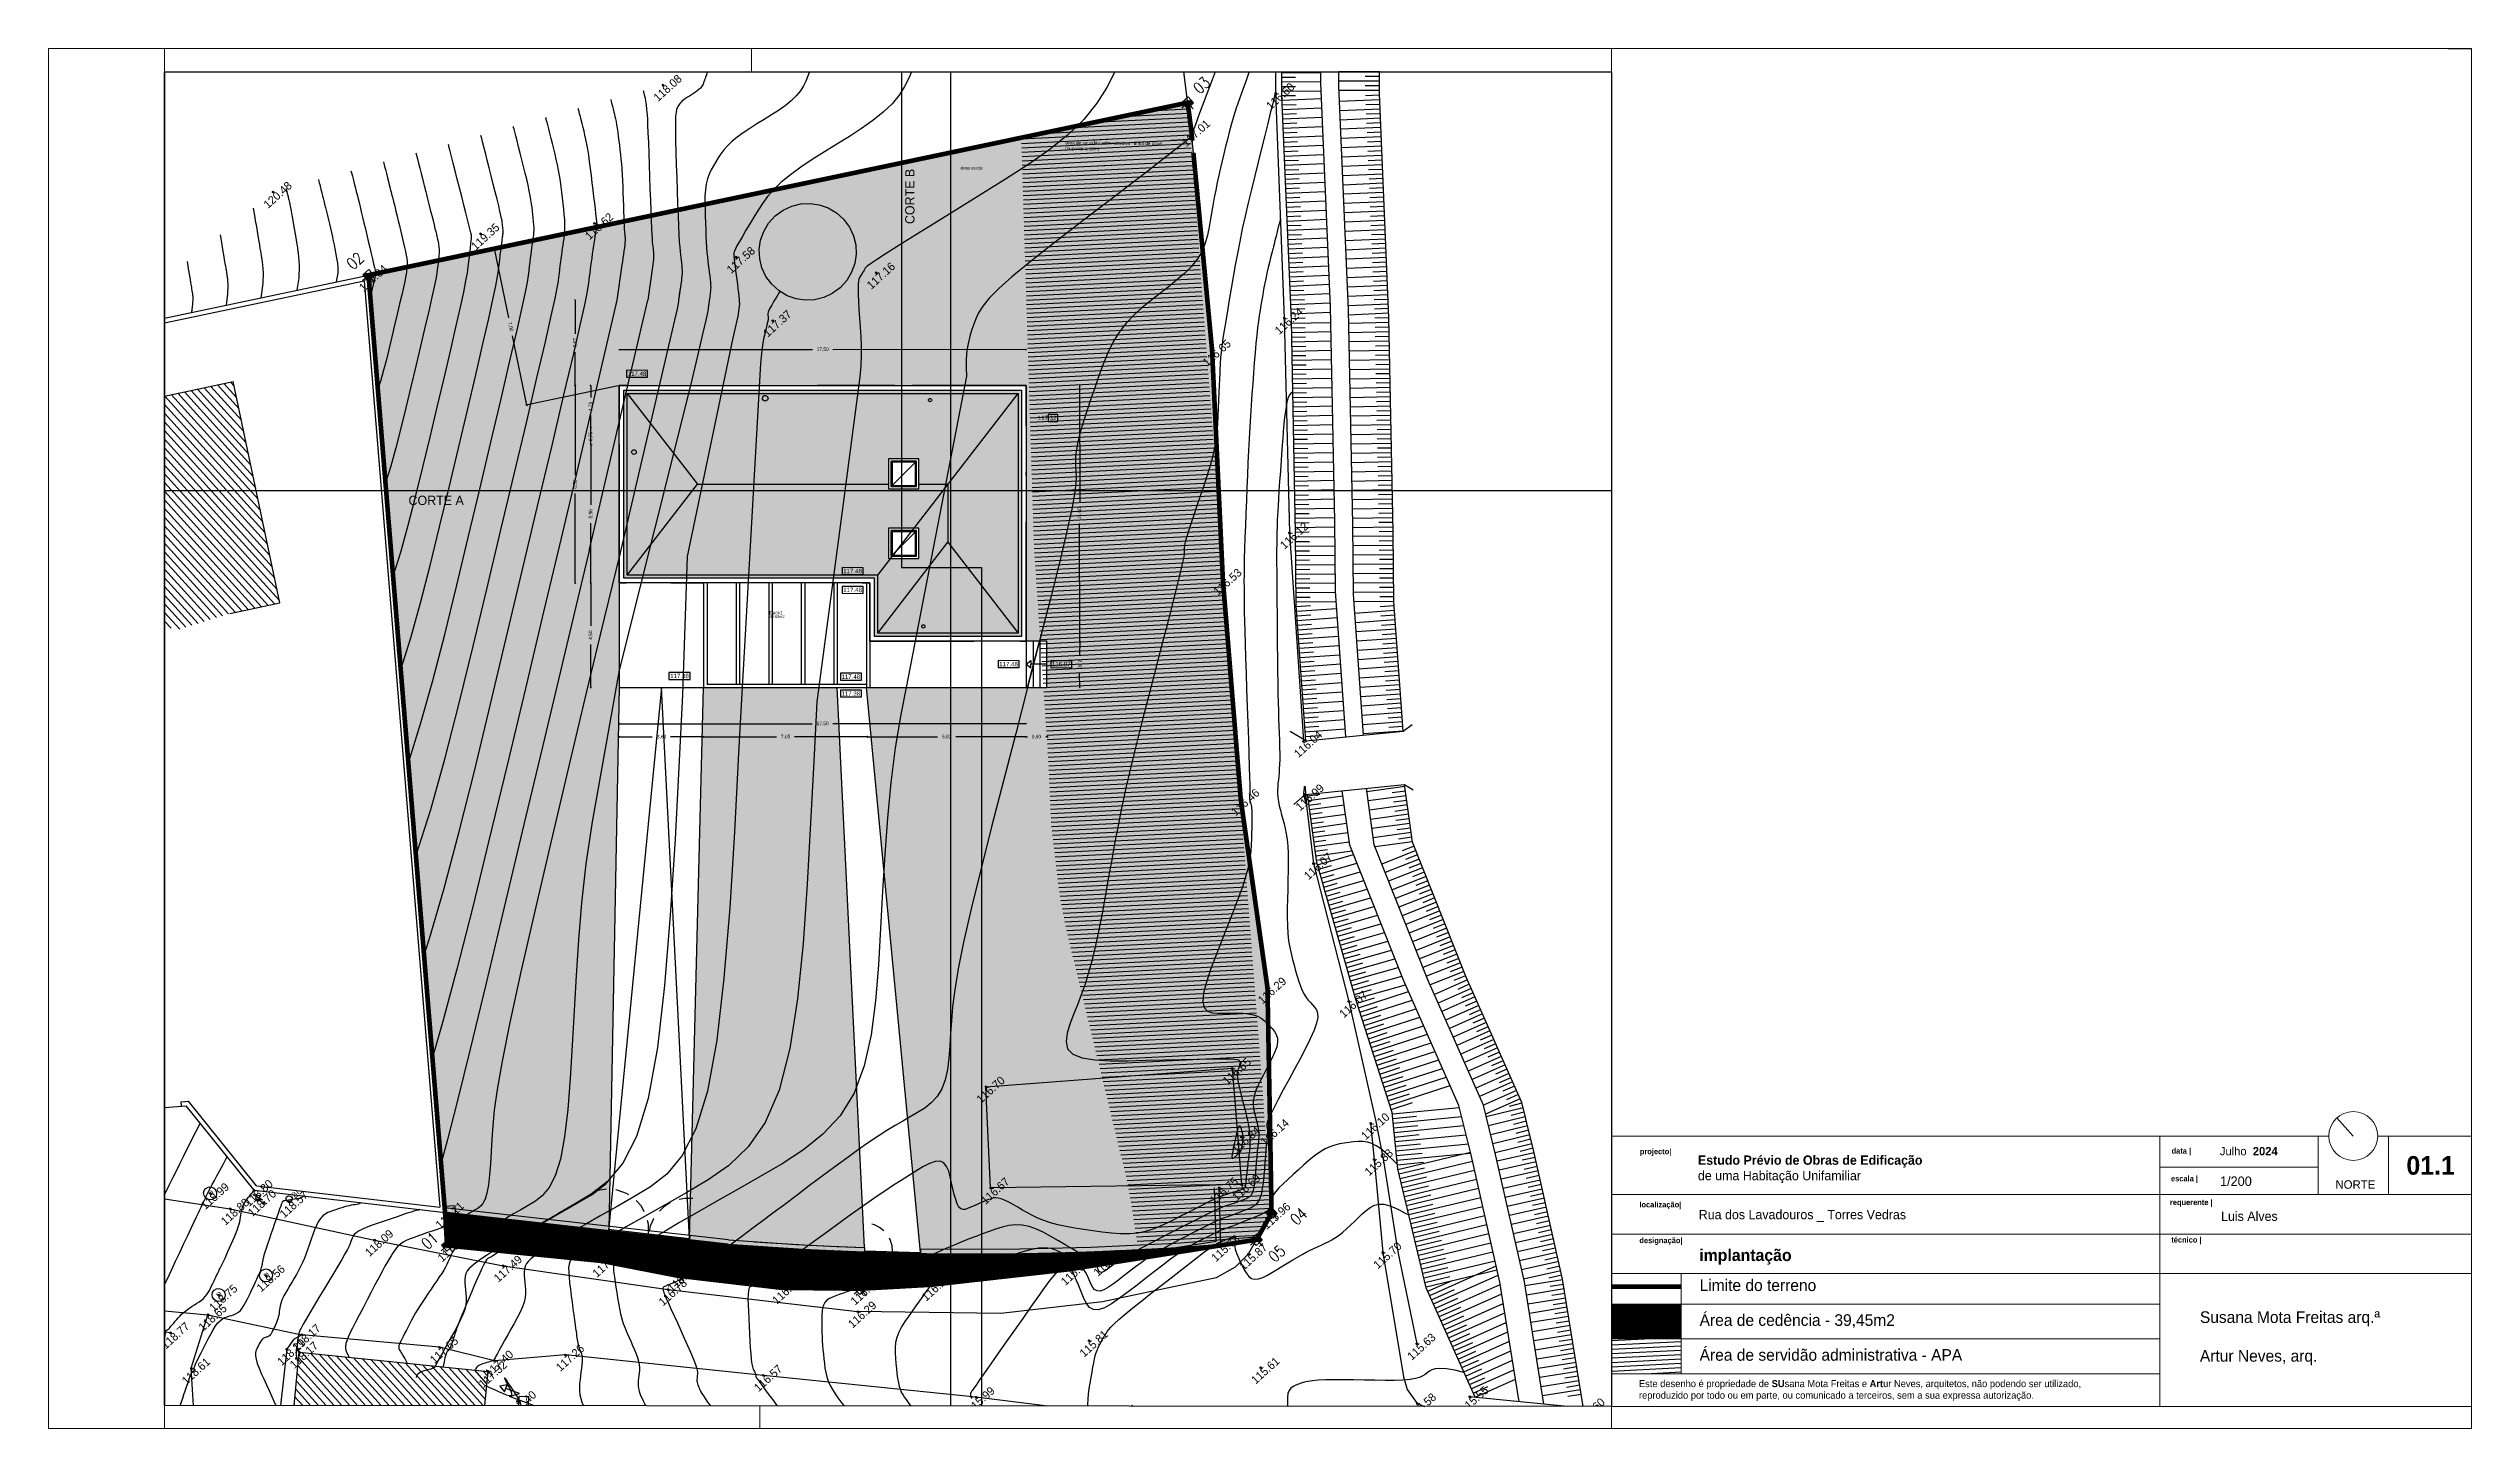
# Paper-space layout 'F1.1_implantação' of a CAD drawing. Extents: x -24.2 to 28, y -9.5 to 20.2.
# The model-space entities are those that its viewports show. They can reach past a viewport. Long polylines and large blocks are cut down to what shows.
import ezdxf
from ezdxf.enums import TextEntityAlignment as Align

# ---------------------------------------------------------------- set-up
doc = ezdxf.new("R2010")
doc.units = 0
doc.header["$MEASUREMENT"] = 0
doc.header["$PDMODE"] = 34
doc.header["$PDSIZE"] = 0.05
doc.linetypes.add('ACAD_ISO04W100', pattern=[30, 24, -3, 0, -3])
doc.linetypes.add('DASHED', pattern=[70, 50, -20])
for name, color, linetype in [('.Legendas', 7, 'Continuous'), ('0_coordinates', 1, 'Continuous'), ('0_PROP.aux', 6, 'Continuous'), ('0_PROP.aux.cotas', 30, 'Continuous'), ('0_pROP.aux.legenda', 7, 'Continuous'), ('0_PROP.corte', 10, 'Continuous'), ('0_PROP.corte.vaos', 160, 'Continuous'), ('0_PROP.trama', 251, 'Continuous'), ('0_PROP.vista1', 251, 'Continuous'), ('0_PROP.vista4', 140, 'Continuous'), ('0_PROPfinal', 4, 'Continuous'), ('0_tramas piso0', 7, 'Continuous'), ('AG_BOCA_INCENDIO', 7, 'Continuous'), ('CV', 8, 'Continuous'), ('CVD', 6, 'Continuous'), ('LEVTP_BERMA', 6, 'Continuous'), ('LEVTP_EDIF', 3, 'Continuous'), ('LEVTP_ELEC_POSTE_MEDIA_TENSAO', 7, 'Continuous'), ('LEVTP_MURO', 1, 'Continuous'), ('LEVTP_RIBEIRA', 8, 'Continuous'), ('LEVTP_SAN_DOM_CX', 7, 'Continuous'), ('LEVTP_SAN_PLUV_SARJETA', 7, 'Continuous'), ('POINTS', 2, 'Continuous'), ('Z', 1, 'Continuous')]:
    doc.layers.add(name, color=color, linetype=linetype)
for name, color, linetype, lineweight in [('0_folha', 7, 'Continuous', 9), ('0_Limites_Terreno', 30, 'DASHED', 35), ('PROPOSTA', 7, 'Continuous', 0)]:
    doc.layers.add(name, color=color, linetype=linetype, lineweight=lineweight)
doc.layers.add('LAYOUT', color=7, linetype='Continuous', plot=False)
doc.styles.add('coordinates', font='romans', dxfattribs={"width": 0.8})
doc.styles.add('creativespace', font='GOTHIC.TTF')
doc.styles.add('TIMES NEW ROMAN', font='times.ttf')
doc.dimstyles.new('creativespace', dxfattribs={"dimtxt": 0.15, "dimasz": 0.05, "dimexe": 0.05, "dimexo": 0.05, "dimgap": 0.2, "dimtad": 0, "dimtoh": 1, "dimzin": 1, "dimtxsty": 'creativespace', "dimblk": 'OBLIQUE', "dimcen": 0, "dimclrd": 251, "dimclre": 256, "dimclrt": 30, "dimazin": 3, "dimtfac": 1, "dimtmove": 0, "dimatfit": 3, "dimldrblk": 'OBLIQUE', "dimfxl": 1, "dimlwd": -1, "dimlwe": -1, "dimarcsym": 0})
pattern_1 = [(90, (67.09838, 74.1472), (-0.25, -8e-13), [])]
pattern_2 = [(228.012787504, (137.250366, 128.338977), (-4.799999999983, -5.400000000016), [0.0807216, -7.9914528282]), (184.969740728, (137.196366, 128.278977), (7.199999999998, 0.6000000000234), [0.1385208, -13.7135548567]), (132.51044708, (137.058366, 128.266977), (6.000000000021, -6.59999999998), [0.0976728, -9.6696195577]), (267.273689006, (136.824366, 128.116977), (0.599999999961, 12.000000000002), [0.1261428, -12.488134825]), (292.833654178, (136.818366, 127.990977), (-3.000000000023, 7.19999999999), [0.123693, -12.245623877]), (357.273689006, (136.866366, 127.876977), (-12.000000000002, 0.599999999961), [0.1261428, -12.488134825]), (37.694240467, (136.992366, 127.870977), (-7.7999999999805, -6.0000000000253), [0.1668174, -16.5149091293]), (72.255328375, (137.124366, 127.972977), (4.199999999957, 13.2000000000136), [0.1574928, -15.591792898]), (121.429565615, (137.172366, 128.122977), (-4.800000000025, 7.7999999999844), [0.12657, -12.530443866]), (175.23635831, (137.106366, 128.230977), (6.600000000002, -0.599999999979), [0.1444992, -7.0804575473]), (222.397437798, (136.962366, 128.242977), (-7.1999999999786, -6.6000000000233), [0.1868688, -18.500025003]), (138.814074834, (137.418366, 128.110977), (-4.200000000012, 3.599999999986), [0.0637806, -6.3143068876]), (171.46923439, (137.370366, 128.152977), (7.800000000004, -1.199999999975), [0.1213422, -12.0129068497]), (225, (137.25037, 128.17098), (2e-12, -0.6), [0.0848526, -0.7636755374]), (203.198590514, (137.208366, 128.24298), (2.999999999996, 1.20000000001), [0.0456948, -4.5237690635]), (291.80140949, (137.16637, 128.22498), (-0.6, 1.8), [0.0646218, -3.1664770843]), (30.96375653, (137.19037, 128.16498), (1.8, 1.20000000001), [0.1049574, -3.393613737]), (161.56505118, (137.28037, 128.21898), (1.2, -0.6), [0.0758946, -1.821471996]), (16.389540334, (136.818366, 128.224977), (5.999999999994, 1.80000000002), [0.10632, -10.525707088]), (70.34617594, (136.920366, 128.254977), (-2.39999999998, -6.60000000001), [0.0891966, -8.8304446484]), (293.198590514, (137.280366, 128.33898), (-1.20000000001, 2.999999999996), [0.091389, -4.4780748635]), (343.610459666, (137.316366, 128.254977), (-6.000000000006, 1.799999999981), [0.10632, -10.525707088]), (339.44395478, (136.818366, 127.85298), (-3.000000000004, 1.19999999999), [0.102528, -5.0238742472]), (294.77514057, (136.914366, 127.816977), (-3.000000000021, 6.59999999999), [0.0859068, -8.504785838]), (66.80140949, (137.286366, 127.73898), (1.19999999999, 3.000000000004), [0.091389, -4.4780748635]), (17.354024636, (137.322366, 127.822977), (-7.799999999992, -2.400000000025), [0.1005786, -9.9572541685]), (69.44395478, (136.992366, 127.73898), (-1.19999999999, -3.000000000004), [0.051264, -5.0751382472]), (101.30993247, (137.25037, 127.73898), (-0.60000000001, 2.4), [0.030594, -3.028817708]), (165.96375653, (137.24437, 127.76898), (1.8, -0.6), [0.123693, -2.3501703754]), (186.009005957, (137.124366, 127.798977), (5.999999999998, 0.600000000019), [0.11463, -11.3483539047]), (303.69006753, (137.19037, 128.11098), (-0.6, 1.2), [0.0865332, -2.0767975653]), (353.157226587, (137.238366, 128.038977), (10.200000000004, -1.199999999967), [0.1510764, -14.9565375744]), (60.9453959, (137.388366, 128.02098), (-2.399999999986, -4.200000000008), [0.0617736, -6.1156044846]), (90, (137.41837, 128.075), (-0.6, 0.6), [0.036, -0.564]), (120.256437164, (137.112366, 127.816977), (2.400000000014, -4.199999999992), [0.0833544, -8.2521119937]), (48.012787504, (137.070366, 127.888977), (4.799999999982, 5.400000000016), [0.1614432, -7.9107312282]), (2e-10, (137.17837, 128.009), (0.6, 0.6), [0.156, -0.444]), (325.30484647, (137.334366, 128.008977), (6.000000000014, -4.19999999998), [0.0948684, -9.3919645805]), (254.0546041, (137.41237, 127.95498), (-0.59999999999, -2.4), [0.0873612, -4.2807047336]), (207.645975364, (137.388366, 127.870977), (-11.3999999999805, -6.000000000037), [0.142239, -14.0816845094]), (175.42607874, (137.262366, 127.804977), (-7.800000000002, 0.5999999999747), [0.1504794, -14.8974440448])]

psp = doc.layouts.new('F1.1_implantação')

# ---------------------------------------------------------------- texts
at = {"layer": '0_folha', "color": 7, "attachment_point": 1, "style": 'creativespace'}
for s, insert, char_height, width in [('{\\fCentury Gothic|b1|i0|c0|p34;projecto|}', (10.067, -3.516), 0.12, 8), ('{\\fCentury Gothic|b1|i0|c0|p34;\\C0;data |}', (21.505, -3.504), 0.12, 8), ('{\\fCentury Gothic|b1|i0|c0|p34;escala |}', (21.492, -4.1), 0.12, 8), ('{\\fCentury Gothic|b1|i0|c0|p34;01.1}', (26.556, -3.676), 0.4, 1.16), ('{\\fCentury Gothic|b1|i0|c0|p34;localização|}', (10.058, -4.66), 0.12, 8), ('{\\fCentury Gothic|b1|i0|c0|p34;requerente |}', (21.469, -4.611), 0.12, 8), ('{\\fCentury Gothic|b1|i0|c0|p34;designação|}', (10.058, -5.43), 0.12, 8), ('{\\fCentury Gothic|b1|i0|c0|p34;técnico |}', (21.498, -5.417), 0.12, 8)]:
    psp.add_mtext(s, dxfattribs=dict(at, insert=insert, char_height=char_height, width=width))
for s, insert, char_height in [('Julho  {\\fCentury Gothic|b1|i0|c0|p34;2024}', (22.543, -3.48), 0.18), ('{\\fCentury Gothic|b0|i0|c0|p34;NORTE}', (25.03, -4.196), 0.18304), ('{\\fCentury Gothic|b1|i0|c0|p34;implantação}', (11.345, -5.68), 0.25465)]:
    psp.add_mtext(s, dxfattribs=dict(at, insert=insert, char_height=char_height))
at = {"layer": '0_folha', "attachment_point": 1, "style": 'creativespace'}
for s, insert, char_height in [('{\\fCentury Gothic|b1|i0|c0|p34;Estudo Prévio de Obras de Edificação\\P}de uma Habitação Unifamiliar ', (11.316, -3.663), 0.2), ('{\\fCentury Gothic|b0|i0|c0|p34;1/200}', (22.546, -4.115), 0.20456), ('Rua dos Lavadouros _ Torres Vedras', (11.334, -4.835), 0.2), ('Luis Alves', (22.568, -4.87), 0.2002), ('Este desenho é propriedade de {\\fCentury Gothic|b1|i0|c0|p34;SU}sana Mota Freitas e {\\fCentury Gothic|b1|i0|c0|p34;Art}ur Neves, arquitetos, não podendo ser utilizado,\\Preproduzido por todo ou em parte, ou comunicado a terceiros, sem a sua expressa autorização.', (10.048, -8.498), 0.15)]:
    psp.add_mtext(s, dxfattribs=dict(at, insert=insert, char_height=char_height))
at = {"layer": '0_folha', "char_height": 0.25, "width": 21.52415, "attachment_point": 1, "style": 'creativespace'}
for s, insert in [('Limite do terreno ', (11.353, -6.33)), ('Área de cedência - 39,45m2', (11.353, -7.08)), ('Susana Mota Freitas arq.ª\\P\\PArtur Neves, arq.', (22.114, -7.017)), ('Área de servidão administrativa - APA', (11.353, -7.83))]:
    psp.add_mtext(s, dxfattribs=dict(at, insert=insert))

msp = doc.modelspace()

# ---------------------------------------------------------------- texts
at = {"layer": '0_coordinates', "color": 3, "linetype": 'Continuous', "style": 'coordinates', "width": 0.8}
for s, p in [('02', (-87733.518, -65492.193)), ('01', (-87759.434, -65525.617)), ('06', (-87746.347, -65538.845)), ('05', (-87732.788, -65550.483)), ('04', (-87731.014, -65549.926))]:
    msp.add_text(s, height=0.5, dxfattribs=at).set_placement(p)
at = {"layer": '0_folha', "color": 7, "char_height": 0.24, "width": 16, "attachment_point": 1, "rotation": 317.85696, "style": 'creativespace'}
for s, insert in [('{\\fCentury Gothic|b1|i0|c0|p34;projecto|}', (-87717.83, -65557.36)), ('{\\fCentury Gothic|b1|i0|c0|p34;localização|}', (-87719.38, -65559.044)), ('{\\fCentury Gothic|b1|i0|c0|p34;designação|}', (-87720.413, -65560.186))]:
    msp.add_mtext(s, dxfattribs=dict(at, insert=insert))
at = {"layer": '0_folha', "attachment_point": 1, "rotation": 317.85696, "style": 'creativespace'}
for s, insert, char_height in [('{\\fCentury Gothic|b1|i0|c0|p34;Projeto de Licenciamento de Obras de Edificação\\P}de uma Habitação Unifamiliar ', (-87716.176, -65559.255), 0.4), ('Rua dos Lavadouros _ Torres Vedras', (-87717.723, -65561.015), 0.4), ('Este desenho é propriedade de {\\fCentury Gothic|b1|i0|c0|p34;SU}sana Mota Freitas e {\\fCentury Gothic|b1|i0|c0|p34;Art}ur Neves, arquitetos, não podendo ser utilizado,\\Preproduzido por todo ou em parte, ou comunicado a terceiros, sem a sua expressa autorização.', (-87724.544, -65564.723), 0.3)]:
    msp.add_mtext(s, dxfattribs=dict(at, insert=insert, char_height=char_height))
at = {"layer": '0_folha', "color": 7, "insert": (-87718.84, -65562.284), "char_height": 0.5093, "attachment_point": 1, "rotation": 317.85696, "style": 'creativespace'}
msp.add_mtext('{\\fCentury Gothic|b1|i0|c0|p34;Planta de Cobertura e Alçados}', dxfattribs=at)
at = {"layer": '0_folha', "char_height": 0.5, "width": 43.0483, "attachment_point": 1, "rotation": 317.85696, "style": 'creativespace'}
for s, insert in [('Limite do terreno ', (-87719.7, -65563.259)), ('Área de cedência - 39,45m2', (-87720.706, -65564.371))]:
    msp.add_mtext(s, dxfattribs=dict(at, insert=insert))
at = {"layer": '0_PROP.aux.cotas', "color": 255, "linetype": 'ByBlock', "char_height": 0.19, "attachment_point": 5, "rotation": 317.85696}
for s, insert in [('{\\C256;117.48}', (-87727.443, -65503.684)), ('{\\C256;117.38}', (-87734.817, -65514.552)), ('{\\C256;117.48}', (-87726.264, -65516.202)), ('{\\C256;117.32}', (-87715.639, -65516.931)), ('{\\C256;117.38}', (-87729.856, -65520.058)), ('{\\C256;117.48}', (-87729.371, -65519.522)), ('{\\C256;117.48}', (-87723.976, -65523.674)), ('{\\C256;116.97}', (-87722.299, -65525.198)), ('{\\C256;117.00}', (-87752.508, -65531.945)), ('{\\C256;116.30}', (-87745.192, -65539.677))]:
    msp.add_mtext(s, dxfattribs=dict(at, insert=insert))
at = {"layer": '0_pROP.aux.legenda', "char_height": 0.4, "attachment_point": 1, "style": 'creativespace'}
for s, insert, width, rotation in [('CORTE A', (-87738.254, -65500.979), 4.74812, 317.85696), ('CORTE B', (-87714.565, -65506.646), 4.74812, 47.85696), ('ALÇADO NORDESTE', (-87771.956, -65547.372), 7.12833, 137.85696)]:
    msp.add_mtext(s, dxfattribs=dict(at, insert=insert, width=width, rotation=rotation))
at = {"layer": 'Z'}
for s, p in [(' 121.52', (-87743.324, -65487.258, 121.522)), (' 120.48', (-87733.808, -65487.776, 120.48)), (' 120.04', (-87733.16, -65493.185, 120.045)), (' 119.35', (-87728.389, -65495.104, 119.345)), (' 118.08', (-87718.279, -65495.621, 118.078)), (' 118.62', (-87724.458, -65498.056, 118.617)), (' 117.58', (-87720.912, -65503.225, 117.582)), (' 117.37', (-87721.582, -65506.305, 117.369)), (' 117.16', (-87716.896, -65507.768, 117.161)), (' 117.00', (-87693.825, -65507.822, 116.996)), (' 116.60', (-87698.974, -65513.569, 116.598)), (' 119.47', (-87767.849, -65514.925, 119.467)), (' 119.45', (-87772.716, -65517.162, 119.447)), (' 119.53', (-87772.28, -65516.871, 119.527)), (' 118.99', (-87764.724, -65517.917, 118.988)), (' 118.88', (-87764.533, -65518.994, 118.88)), (' 118.80', (-87763.237, -65519.08, 118.802)), (' 118.97', (-87770.866, -65520.074, 118.973)), (' 118.94', (-87770.534, -65519.828, 118.937)), (' 119.05', (-87770.232, -65519.632, 119.048)), (' 118.70', (-87763.42, -65519.496, 118.703)), (' 116.65', (-87708.414, -65519.926, 116.653)), (' 118.77', (-87770.015, -65521.227, 118.77)), (' 118.75', (-87767.394, -65521.404, 118.753)), (' 118.57', (-87762.447, -65520.461, 118.572)), (' 116.24', (-87705.192, -65520.992, 116.243)), (' 118.65', (-87768.305, -65521.729, 118.646)), (' 118.56', (-87765.317, -65522.153, 118.563)), (' 118.61', (-87770.382, -65522.954, 118.607)), (' 118.09', (-87760.836, -65524.153, 118.086)), (' 118.45', (-87772.42, -65525.482, 118.449)), (' 118.29', (-87766.788, -65525.102, 118.287)), (' 118.17', (-87766.473, -65525.558, 118.169)), (' 118.17', (-87765.889, -65525.071, 118.172)), (' 118.11', (-87757.787, -65525.306, 118.114)), (' 117.84', (-87758.677, -65526.421, 117.844)), (' 118.42', (-87769.221, -65527.263, 118.419)), (' 116.53', (-87714.683, -65527.543, 116.529)), (' 117.49', (-87757.471, -65528.69, 117.487)), (' 116.12', (-87711.221, -65527.991, 116.12)), (' 118.38', (-87770.73, -65529.433, 118.382)), (' 117.65', (-87761.86, -65529.448, 117.647)), (' 118.44', (-87773.059, -65530.572, 118.436)), (' 117.32', (-87761.001, -65531.623, 117.321)), (' 117.40', (-87760.492, -65531.464, 117.398)), (' 117.04', (-87754.184, -65531.384, 117.042)), (' 117.40', (-87760.93, -65533.421, 117.405)), (' 117.26', (-87758.064, -65533.329, 117.261)), (' 116.78', (-87752.897, -65534.205, 116.778)), (' 116.83', (-87752.212, -65534.017, 116.829)), (' 116.46', (-87720.474, -65535.09, 116.463)), (' 116.04', (-87716.796, -65535.048, 116.045)), (' 116.70', (-87736.903, -65536.912, 116.699)), (' 115.99', (-87718.278, -65536.797, 115.989)), (' 116.52', (-87749.225, -65537.43, 116.522)), (' 116.57', (-87752.336, -65539.696, 116.574)), (' 116.39', (-87746.751, -65539.721, 116.394)), (' 116.07', (-87720.003, -65539.234, 116.067)), (' 116.29', (-87747.492, -65540.38, 116.293)), (' 116.67', (-87739.679, -65540.273, 116.668)), (' 116.20', (-87744.372, -65541.645, 116.2)), (' 116.29', (-87725.06, -65541.872, 116.292)), (' 116.65', (-87728.517, -65543.429, 116.646)), (' 115.98', (-87739.479, -65545.165, 115.977)), (' 116.07', (-87722.864, -65544.659, 116.075)), (' 116.53', (-87738.175, -65545.816, 116.532)), (' 116.84', (-87730.208, -65545.887, 116.843)), (' 116.14', (-87729.07, -65546.473, 116.142)), (' 115.99', (-87746.188, -65546.528, 115.985)), (' 116.75', (-87732.378, -65546.871, 116.751)), (' 116.69', (-87731.573, -65547.408, 116.693)), (' 115.81', (-87740.95, -65547.991, 115.814)), (' 115.73', (-87733.993, -65548.75, 115.733)), (' 115.96', (-87731.442, -65549.188, 115.958)), (' 116.10', (-87725.691, -65549.184, 116.101)), (' 115.87', (-87733.356, -65549.823, 115.872)), (' 115.88', (-87726.619, -65550.433, 115.876)), (' 115.74', (-87742.143, -65551.217, 115.744)), (' 115.70', (-87729.028, -65553.655, 115.696)), (' 115.61', (-87736.249, -65553.802, 115.609)), (' 115.61', (-87738.443, -65556.145, 115.614)), (' 115.63', (-87730.582, -65557.548, 115.63)), (' 115.58', (-87732.292, -65559.472, 115.582)), (' 115.57', (-87735.524, -65560.537, 115.566)), (' 115.55', (-87730.427, -65560.765, 115.552)), (' 115.52', (-87733.402, -65565.04, 115.516)), (' 115.60', (-87727.052, -65564.5, 115.596))]:
    msp.add_text(s, height=0.35, dxfattribs=at).set_placement(p, align=Align.CENTER)

# ---------------------------------------------------------------- blocks, each defined once
blk = doc.blocks.new('_Oblique')
at = {"color": 0, "linetype": 'ByBlock', "lineweight": -2}
blk.add_line((-0.5, -0.5), (0.5, 0.5), dxfattribs=at)
blk = doc.blocks.new('*D199')
at = {"layer": '0_PROP.aux.cotas', "color": 251, "transparency": 16777216}
for p, q in [((-87738.5, -65514.76), (-87737.44, -65515.71)), ((-87735.81, -65517.19), (-87736.86, -65516.24))]:
    blk.add_line(p, q, dxfattribs=at)
at = {"layer": 'DEFPOINTS', "color": 0, "transparency": 16777216}
for p in [(-87738.5, -65514.76), (-87735.81, -65517.19), (-87735.81, -65517.19)]:
    blk.add_point(p, dxfattribs=at)
at = {"layer": '0_PROP.aux.cotas', "color": 251, "transparency": 16777216, "xscale": 0.05, "yscale": 0.05, "zscale": 0.05}
for p, rotation in [((-87738.5, -65514.76), 137.8568863656721), ((-87735.81, -65517.19), 317.856886365672)]:
    blk.add_blockref('_Oblique', p, dxfattribs=dict(at, rotation=rotation))
at = {"layer": '0_PROP.aux.cotas', "color": 30, "transparency": 16777216, "insert": (-87737.15, -65515.98), "char_height": 0.15, "attachment_point": 5, "rotation": 317.8569, "style": 'creativespace'}
blk.add_mtext('3,63', dxfattribs=at)
blk = doc.blocks.new('*D200')
at = {"layer": '0_PROP.aux.cotas', "color": 251, "transparency": 16777216}
for p, q in [((-87735.81, -65517.19), (-87733.48, -65519.3)), ((-87730.57, -65521.93), (-87732.9, -65519.82))]:
    blk.add_line(p, q, dxfattribs=at)
at = {"layer": '0_PROP.aux.cotas', "transparency": 16777216}
blk.add_line((-87735.77, -65517.16), (-87735.77, -65517.16), dxfattribs=at)
at = {"layer": 'DEFPOINTS', "color": 0, "transparency": 16777216}
for p in [(-87735.81, -65517.19), (-87730.57, -65521.93), (-87730.57, -65521.93)]:
    blk.add_point(p, dxfattribs=at)
at = {"layer": '0_PROP.aux.cotas', "color": 251, "transparency": 16777216, "xscale": 0.05, "yscale": 0.05, "zscale": 0.05}
for p, rotation in [((-87735.81, -65517.19), 137.856957847918), ((-87730.57, -65521.93), 317.856957847918)]:
    blk.add_blockref('_Oblique', p, dxfattribs=dict(at, rotation=rotation))
at = {"layer": '0_PROP.aux.cotas', "color": 30, "transparency": 16777216, "insert": (-87733.19, -65519.56), "char_height": 0.15, "attachment_point": 5, "rotation": 317.857, "style": 'creativespace'}
blk.add_mtext('7,05', dxfattribs=at)
blk = doc.blocks.new('*D201')
at = {"layer": '0_PROP.aux.cotas', "color": 251, "transparency": 16777216}
for p, q in [((-87730.57, -65521.93), (-87728.34, -65523.95)), ((-87725.52, -65526.5), (-87727.76, -65524.48))]:
    blk.add_line(p, q, dxfattribs=at)
at = {"layer": 'DEFPOINTS', "color": 0, "transparency": 16777216}
for p in [(-87730.57, -65521.93), (-87725.52, -65526.5), (-87725.52, -65526.5)]:
    blk.add_point(p, dxfattribs=at)
at = {"layer": '0_PROP.aux.cotas', "color": 251, "transparency": 16777216, "xscale": 0.05, "yscale": 0.05, "zscale": 0.05}
for p, rotation in [((-87730.57, -65521.93), 137.856957847918), ((-87725.52, -65526.5), 317.856957847918)]:
    blk.add_blockref('_Oblique', p, dxfattribs=dict(at, rotation=rotation))
at = {"layer": '0_PROP.aux.cotas', "color": 30, "transparency": 16777216, "insert": (-87728.05, -65524.21), "char_height": 0.15, "attachment_point": 5, "rotation": 317.857, "style": 'creativespace'}
blk.add_mtext('6,82', dxfattribs=at)
blk = doc.blocks.new('*D202')
at = {"layer": '0_PROP.aux.cotas', "color": 251, "transparency": 16777216}
for p, q in [((-87738.12, -65514.34), (-87731.96, -65519.91)), ((-87725.14, -65526.08), (-87731.3, -65520.51))]:
    blk.add_line(p, q, dxfattribs=at)
at = {"layer": 'DEFPOINTS', "color": 0, "transparency": 16777216}
for p in [(-87738.12, -65514.34), (-87725.14, -65526.08), (-87725.14, -65526.08)]:
    blk.add_point(p, dxfattribs=at)
at = {"layer": '0_PROP.aux.cotas', "color": 251, "transparency": 16777216, "xscale": 0.05, "yscale": 0.05, "zscale": 0.05}
for p, rotation in [((-87738.12, -65514.34), 137.879987064216), ((-87725.14, -65526.08), 317.8799870642161)]:
    blk.add_blockref('_Oblique', p, dxfattribs=dict(at, rotation=rotation))
at = {"layer": '0_PROP.aux.cotas', "color": 30, "transparency": 16777216, "insert": (-87731.63, -65520.21), "char_height": 0.15, "attachment_point": 5, "rotation": 317.88, "style": 'creativespace'}
blk.add_mtext('17,50', dxfattribs=at)
blk = doc.blocks.new('*D203')
at = {"layer": '0_PROP.aux.cotas', "color": 251, "transparency": 16777216}
for p, q in [((-87725.52, -65526.5), (-87725.56, -65526.47)), ((-87725.52, -65526.5), (-87725.48, -65526.54)), ((-87724.85, -65527.1), (-87724.89, -65527.07)), ((-87724.85, -65527.1), (-87724.82, -65527.14))]:
    blk.add_line(p, q, dxfattribs=at)
at = {"layer": 'DEFPOINTS', "color": 0, "transparency": 16777216}
for p in [(-87725.52, -65526.5), (-87724.85, -65527.1), (-87724.85, -65527.1)]:
    blk.add_point(p, dxfattribs=at)
at = {"layer": '0_PROP.aux.cotas', "color": 251, "transparency": 16777216, "xscale": 0.05, "yscale": 0.05, "zscale": 0.05}
for p, rotation in [((-87725.52, -65526.5), 317.856957847918), ((-87724.85, -65527.1), 137.856957847918)]:
    blk.add_blockref('_Oblique', p, dxfattribs=dict(at, rotation=rotation))
at = {"layer": '0_PROP.aux.cotas', "color": 30, "transparency": 16777216, "insert": (-87725.19, -65526.8), "char_height": 0.15, "attachment_point": 5, "rotation": 317.857, "style": 'creativespace'}
blk.add_mtext('0,90', dxfattribs=at)
blk = doc.blocks.new('*D204')
at = {"layer": '0_PROP.aux.cotas', "color": 251, "transparency": 16777216}
for p, q in [((-87729.75, -65502.27), (-87732.34, -65505.13)), ((-87735.46, -65508.58), (-87732.87, -65505.72))]:
    blk.add_line(p, q, dxfattribs=at)
at = {"layer": 'DEFPOINTS', "color": 0, "transparency": 16777216}
for p in [(-87729.75, -65502.27), (-87735.46, -65508.58), (-87735.46, -65508.58)]:
    blk.add_point(p, dxfattribs=at)
at = {"layer": '0_PROP.aux.cotas', "color": 251, "transparency": 16777216, "xscale": 0.05, "yscale": 0.05, "zscale": 0.05}
for p, rotation in [((-87729.75, -65502.27), 47.85695784791795), ((-87735.46, -65508.58), 227.856957847918)]:
    blk.add_blockref('_Oblique', p, dxfattribs=dict(at, rotation=rotation))
at = {"layer": '0_PROP.aux.cotas', "color": 30, "transparency": 16777216, "insert": (-87732.6, -65505.42), "char_height": 0.15, "attachment_point": 5, "rotation": 47.857, "style": 'creativespace'}
blk.add_mtext('8,50', dxfattribs=at)
blk = doc.blocks.new('*D205')
at = {"layer": '0_PROP.aux.cotas', "color": 251, "transparency": 16777216}
for p, q in [((-87730.96, -65504.61), (-87730.46, -65504.06)), ((-87730.46, -65504.06), (-87730.42, -65504.02)), ((-87730.96, -65504.61), (-87730.99, -65504.65))]:
    blk.add_line(p, q, dxfattribs=at)
at = {"layer": '0_PROP.aux.cotas', "transparency": 16777216}
for p, q in [((-87730.42, -65504.09), (-87730.42, -65504.09)), ((-87730.93, -65504.64), (-87730.92, -65504.65))]:
    blk.add_line(p, q, dxfattribs=at)
at = {"layer": 'DEFPOINTS', "color": 0, "transparency": 16777216}
for p in [(-87730.46, -65504.05), (-87730.46, -65504.06), (-87730.96, -65504.61)]:
    blk.add_point(p, dxfattribs=at)
at = {"layer": '0_PROP.aux.cotas', "color": 251, "transparency": 16777216, "xscale": 0.05, "yscale": 0.05, "zscale": 0.05}
for p, rotation in [((-87730.46, -65504.06), 227.856957847918), ((-87730.96, -65504.61), 47.85695784791795)]:
    blk.add_blockref('_Oblique', p, dxfattribs=dict(at, rotation=rotation))
at = {"layer": '0_PROP.aux.cotas', "color": 30, "transparency": 16777216, "insert": (-87730.73, -65504.35), "char_height": 0.15, "attachment_point": 5, "rotation": 47.857, "style": 'creativespace'}
blk.add_mtext('0,75', dxfattribs=at)
blk = doc.blocks.new('*D206')
at = {"layer": '0_PROP.aux.cotas', "color": 251, "transparency": 16777216}
for p, q in [((-87729.26, -65502.72), (-87729.6, -65503.11)), ((-87730.46, -65504.05), (-87730.11, -65503.67))]:
    blk.add_line(p, q, dxfattribs=at)
at = {"layer": 'DEFPOINTS', "color": 0, "transparency": 16777216}
for p in [(-87729.26, -65502.72), (-87729.26, -65502.72), (-87730.46, -65504.05)]:
    blk.add_point(p, dxfattribs=at)
at = {"layer": '0_PROP.aux.cotas', "color": 251, "transparency": 16777216, "xscale": 0.05, "yscale": 0.05, "zscale": 0.05}
for p, rotation in [((-87729.26, -65502.72), 47.85695784791795), ((-87730.46, -65504.05), 227.856957847918)]:
    blk.add_blockref('_Oblique', p, dxfattribs=dict(at, rotation=rotation))
at = {"layer": '0_PROP.aux.cotas', "color": 30, "transparency": 16777216, "insert": (-87729.86, -65503.39), "char_height": 0.15, "attachment_point": 5, "rotation": 47.857, "style": 'creativespace'}
blk.add_mtext('1,79', dxfattribs=at)
blk = doc.blocks.new('*D207')
at = {"layer": '0_PROP.aux.cotas', "color": 251, "transparency": 16777216}
for p, q in [((-87730.96, -65504.61), (-87732.7, -65506.53)), ((-87734.96, -65509.02), (-87733.23, -65507.11))]:
    blk.add_line(p, q, dxfattribs=at)
at = {"layer": 'DEFPOINTS', "color": 0, "transparency": 16777216}
for p in [(-87730.96, -65504.61), (-87734.96, -65509.02), (-87734.96, -65509.02)]:
    blk.add_point(p, dxfattribs=at)
at = {"layer": '0_PROP.aux.cotas', "color": 251, "transparency": 16777216, "xscale": 0.05, "yscale": 0.05, "zscale": 0.05}
for p, rotation in [((-87730.96, -65504.61), 47.85695784791795), ((-87734.96, -65509.02), 227.856957847918)]:
    blk.add_blockref('_Oblique', p, dxfattribs=dict(at, rotation=rotation))
at = {"layer": '0_PROP.aux.cotas', "color": 30, "transparency": 16777216, "insert": (-87732.96, -65506.82), "char_height": 0.15, "attachment_point": 5, "rotation": 47.857, "style": 'creativespace'}
blk.add_mtext('5,96', dxfattribs=at)
blk = doc.blocks.new('*D208')
at = {"layer": '0_PROP.aux.cotas', "color": 251, "transparency": 16777216}
for p, q in [((-87734.96, -65509.02), (-87736.2, -65510.4)), ((-87737.98, -65512.36), (-87736.73, -65510.99))]:
    blk.add_line(p, q, dxfattribs=at)
at = {"layer": '0_PROP.aux.cotas', "transparency": 16777216}
blk.add_line((-87734.92, -65509.06), (-87734.92, -65509.06), dxfattribs=at)
at = {"layer": 'DEFPOINTS', "color": 0, "transparency": 16777216}
for p in [(-87734.96, -65509.02), (-87737.98, -65512.36), (-87737.98, -65512.36)]:
    blk.add_point(p, dxfattribs=at)
at = {"layer": '0_PROP.aux.cotas', "color": 251, "transparency": 16777216, "xscale": 0.05, "yscale": 0.05, "zscale": 0.05}
for p, rotation in [((-87734.96, -65509.02), 47.85695784791795), ((-87737.98, -65512.36), 227.856957847918)]:
    blk.add_blockref('_Oblique', p, dxfattribs=dict(at, rotation=rotation))
at = {"layer": '0_PROP.aux.cotas', "color": 30, "transparency": 16777216, "insert": (-87736.47, -65510.69), "char_height": 0.15, "attachment_point": 5, "rotation": 47.857, "style": 'creativespace'}
blk.add_mtext('4,50', dxfattribs=at)
blk = doc.blocks.new('*D209')
at = {"layer": '0_PROP.aux.cotas', "color": 251, "transparency": 16777216}
for p, q in [((-87727.29, -65499.55), (-87728.26, -65500.62)), ((-87729.75, -65502.27), (-87728.79, -65501.21))]:
    blk.add_line(p, q, dxfattribs=at)
at = {"layer": 'DEFPOINTS', "color": 0, "transparency": 16777216}
for p in [(-87727.29, -65499.55), (-87727.29, -65499.55), (-87729.75, -65502.27)]:
    blk.add_point(p, dxfattribs=at)
at = {"layer": '0_PROP.aux.cotas', "color": 251, "transparency": 16777216, "xscale": 0.05, "yscale": 0.05, "zscale": 0.05}
for p, rotation in [((-87727.29, -65499.55), 47.85695784791795), ((-87729.75, -65502.27), 227.856957847918)]:
    blk.add_blockref('_Oblique', p, dxfattribs=dict(at, rotation=rotation))
at = {"layer": '0_PROP.aux.cotas', "color": 30, "transparency": 16777216, "insert": (-87728.52, -65500.91), "char_height": 0.15, "attachment_point": 5, "rotation": 47.857, "style": 'creativespace'}
blk.add_mtext('3,67', dxfattribs=at)
blk = doc.blocks.new('*D210')
at = {"layer": '0_PROP.aux.cotas', "color": 251, "transparency": 16777216}
for p, q in [((-87727.31, -65502.4), (-87721.15, -65507.97)), ((-87714.34, -65514.14), (-87720.5, -65508.57))]:
    blk.add_line(p, q, dxfattribs=at)
at = {"layer": 'DEFPOINTS', "color": 0, "transparency": 16777216}
for p in [(-87727.31, -65502.4), (-87714.34, -65514.14), (-87714.34, -65514.14)]:
    blk.add_point(p, dxfattribs=at)
at = {"layer": '0_PROP.aux.cotas', "color": 251, "transparency": 16777216, "xscale": 0.05, "yscale": 0.05, "zscale": 0.05}
for p, rotation in [((-87727.31, -65502.4), 137.856957847918), ((-87714.34, -65514.14), 317.856957847918)]:
    blk.add_blockref('_Oblique', p, dxfattribs=dict(at, rotation=rotation))
at = {"layer": '0_PROP.aux.cotas', "color": 30, "transparency": 16777216, "insert": (-87720.82, -65508.27), "char_height": 0.15, "attachment_point": 5, "rotation": 317.857, "style": 'creativespace'}
blk.add_mtext('17,50', dxfattribs=at)
blk = doc.blocks.new('*D211')
at = {"layer": '0_PROP.aux.cotas', "color": 251, "transparency": 16777216}
for p, q in [((-87721.04, -65524.99), (-87721.45, -65525.44)), ((-87722.38, -65526.47), (-87721.98, -65526.02))]:
    blk.add_line(p, q, dxfattribs=at)
at = {"layer": 'DEFPOINTS', "color": 0, "transparency": 16777216}
for p in [(-87721.04, -65524.99), (-87722.38, -65526.47), (-87722.38, -65526.47)]:
    blk.add_point(p, dxfattribs=at)
at = {"layer": '0_PROP.aux.cotas', "color": 251, "transparency": 16777216, "xscale": 0.05, "yscale": 0.05, "zscale": 0.05}
for p, rotation in [((-87721.04, -65524.99), 47.86049192823572), ((-87722.38, -65526.47), 227.8604919282357)]:
    blk.add_blockref('_Oblique', p, dxfattribs=dict(at, rotation=rotation))
at = {"layer": '0_PROP.aux.cotas', "color": 30, "transparency": 16777216, "insert": (-87721.71, -65525.73), "char_height": 0.15, "attachment_point": 5, "rotation": 227.8605, "style": 'creativespace'}
blk.add_mtext('2,00', dxfattribs=at)
blk = doc.blocks.new('*D212')
at = {"layer": '0_PROP.aux.cotas', "color": 251, "transparency": 16777216}
for p, q in [((-87713.66, -65516.83), (-87717.05, -65520.58)), ((-87721.04, -65524.99), (-87717.65, -65521.24))]:
    blk.add_line(p, q, dxfattribs=at)
at = {"layer": 'DEFPOINTS', "color": 0, "transparency": 16777216}
for p in [(-87713.66, -65516.83), (-87721.04, -65524.99), (-87721.04, -65524.99)]:
    blk.add_point(p, dxfattribs=at)
at = {"layer": '0_PROP.aux.cotas', "color": 251, "transparency": 16777216, "xscale": 0.05, "yscale": 0.05, "zscale": 0.05}
for p, rotation in [((-87713.66, -65516.83), 47.85695784791795), ((-87721.04, -65524.99), 227.856957847918)]:
    blk.add_blockref('_Oblique', p, dxfattribs=dict(at, rotation=rotation))
at = {"layer": '0_PROP.aux.cotas', "color": 30, "transparency": 16777216, "insert": (-87717.35, -65520.91), "char_height": 0.15, "attachment_point": 5, "rotation": 47.857, "style": 'creativespace'}
blk.add_mtext('11,00', dxfattribs=at)
blk = doc.blocks.new('*D216')
at = {"layer": '0_PROP.aux.cotas', "transparency": 16777216}
for p, q in [((-87753.14, -65530.25), (-87753.41, -65530.49)), ((-87750.82, -65532.87), (-87751.09, -65533.11))]:
    blk.add_line(p, q, dxfattribs=at)
at = {"layer": '0_PROP.aux.cotas', "color": 251, "transparency": 16777216}
for p, q in [((-87753.37, -65530.45), (-87752.48, -65531.47)), ((-87751.06, -65533.08), (-87751.95, -65532.06))]:
    blk.add_line(p, q, dxfattribs=at)
at = {"layer": 'DEFPOINTS', "color": 0, "transparency": 16777216}
for p in [(-87753.37, -65530.45), (-87753.1, -65530.21), (-87750.79, -65532.84)]:
    blk.add_point(p, dxfattribs=at)
at = {"layer": '0_PROP.aux.cotas', "color": 251, "transparency": 16777216, "xscale": 0.05, "yscale": 0.05, "zscale": 0.05}
for p, rotation in [((-87753.37, -65530.45), 131.4256430819927), ((-87751.06, -65533.08), 311.4256430819927)]:
    blk.add_blockref('_Oblique', p, dxfattribs=dict(at, rotation=rotation))
at = {"layer": '0_PROP.aux.cotas', "color": 30, "transparency": 16777216, "insert": (-87752.22, -65531.77), "char_height": 0.15, "attachment_point": 5, "rotation": 311.4256, "style": 'creativespace'}
blk.add_mtext('3,50', dxfattribs=at)
blk = doc.blocks.new('*D213')
at = {"layer": '0_PROP.aux.cotas', "transparency": 16777216}
for p, q in [((-87745.58, -65538.32), (-87745.72, -65538.46)), ((-87744.71, -65539.15), (-87744.85, -65539.29))]:
    blk.add_line(p, q, dxfattribs=at)
at = {"layer": '0_PROP.aux.cotas', "color": 251, "transparency": 16777216}
for p, q in [((-87745.68, -65538.42), (-87745.53, -65538.57)), ((-87744.81, -65539.25), (-87744.97, -65539.1))]:
    blk.add_line(p, q, dxfattribs=at)
at = {"layer": 'DEFPOINTS', "color": 0, "transparency": 16777216}
for p in [(-87745.54, -65538.28), (-87744.81, -65539.25), (-87744.68, -65539.11)]:
    blk.add_point(p, dxfattribs=at)
at = {"layer": '0_PROP.aux.cotas', "color": 251, "transparency": 16777216, "xscale": 0.05, "yscale": 0.05, "zscale": 0.05}
for p, rotation in [((-87745.68, -65538.42), 136.3496626957669), ((-87744.81, -65539.25), 316.3496626957669)]:
    blk.add_blockref('_Oblique', p, dxfattribs=dict(at, rotation=rotation))
at = {"layer": '0_PROP.aux.cotas', "color": 30, "transparency": 16777216, "insert": (-87745.25, -65538.84), "char_height": 0.15, "attachment_point": 5, "rotation": 316.3497, "style": 'creativespace'}
blk.add_mtext('1,20', dxfattribs=at)
blk = doc.blocks.new('*D214')
at = {"layer": '0_PROP.aux.cotas', "transparency": 16777216}
for p, q in [((-87744.71, -65539.15), (-87744.85, -65539.29)), ((-87743.84, -65539.97), (-87743.98, -65540.12))]:
    blk.add_line(p, q, dxfattribs=at)
at = {"layer": '0_PROP.aux.cotas', "color": 251, "transparency": 16777216}
for p, q in [((-87744.81, -65539.25), (-87744.66, -65539.4)), ((-87743.94, -65540.08), (-87744.1, -65539.93))]:
    blk.add_line(p, q, dxfattribs=at)
at = {"layer": 'DEFPOINTS', "color": 0, "transparency": 16777216}
for p in [(-87744.68, -65539.11), (-87743.94, -65540.08), (-87743.81, -65539.94)]:
    blk.add_point(p, dxfattribs=at)
at = {"layer": '0_PROP.aux.cotas', "color": 251, "transparency": 16777216, "xscale": 0.05, "yscale": 0.05, "zscale": 0.05}
for p, rotation in [((-87744.81, -65539.25), 136.3496626959734), ((-87743.94, -65540.08), 316.3496626959734)]:
    blk.add_blockref('_Oblique', p, dxfattribs=dict(at, rotation=rotation))
at = {"layer": '0_PROP.aux.cotas', "color": 30, "transparency": 16777216, "insert": (-87744.38, -65539.67), "char_height": 0.15, "attachment_point": 5, "rotation": 316.3497, "style": 'creativespace'}
blk.add_mtext('1,20', dxfattribs=at)
blk = doc.blocks.new('*D215')
at = {"layer": '0_PROP.aux.cotas', "color": 251, "transparency": 16777216}
for p, q in [((-87728.39, -65495.56), (-87729.93, -65498.19)), ((-87731.86, -65501.5), (-87730.32, -65498.87))]:
    blk.add_line(p, q, dxfattribs=at)
at = {"layer": '0_PROP.aux.cotas', "transparency": 16777216}
for p, q in [((-87724.93, -65497.58), (-87728.44, -65495.54)), ((-87728.39, -65503.52), (-87731.9, -65501.47))]:
    blk.add_line(p, q, dxfattribs=at)
at = {"layer": 'DEFPOINTS', "color": 0, "transparency": 16777216}
for p in [(-87728.39, -65495.56), (-87724.89, -65497.61), (-87728.35, -65503.54)]:
    blk.add_point(p, dxfattribs=at)
at = {"layer": '0_PROP.aux.cotas', "color": 251, "transparency": 16777216, "xscale": 0.05, "yscale": 0.05, "zscale": 0.05}
for p, rotation in [((-87728.39, -65495.56), 59.75197543846969), ((-87731.86, -65501.5), 239.7519754384697)]:
    blk.add_blockref('_Oblique', p, dxfattribs=dict(at, rotation=rotation))
at = {"layer": '0_PROP.aux.cotas', "color": 30, "transparency": 16777216, "insert": (-87730.12, -65498.53), "char_height": 0.15, "attachment_point": 5, "rotation": 239.752, "style": 'creativespace'}
blk.add_mtext('7,00', dxfattribs=at)
blk = doc.blocks.new('BOCA DE INCENDIO REDONDA')
at = {"layer": 'AG_BOCA_INCENDIO'}
blk.add_circle((0, 0), 0.134, dxfattribs=at)
at = {"layer": 'AG_BOCA_INCENDIO', "style": 'TIMES NEW ROMAN'}
blk.add_text('BI', height=0.2, dxfattribs=at).set_placement((0.2, -0.1))
blk = doc.blocks.new('POSTE MEDIA TENSAO')
at = {"layer": 'LEVTP_ELEC_POSTE_MEDIA_TENSAO'}
for p, q in [((-0.092, -0.29), (0.092, 0.29)), ((0.092, 0.29), (0.158, 0.094)), ((0.158, 0.094), (0.246, 0.366))]:
    blk.add_line(p, q, dxfattribs=at)
blk.add_lwpolyline([(0.285, 0.492), (0.177, 0.391), (0.318, 0.348)], close=True, dxfattribs=at)
for points in [[(-0.1, 0.095), (0.1, 0.095)], [(-0.1, -0.095), (-0.1, 0.095)], [(0.1, -0.095), (0.1, 0.095)], [(-0.1, -0.095), (0.1, -0.095)]]:
    blk.add_lwpolyline(points, dxfattribs=at)
blk = doc.blocks.new('SARG RECT')
at = {"layer": 'LEVTP_SAN_PLUV_SARJETA'}
for p, q in [((-0.35, 0.35), (-0.35, 0)), ((0.35, 0.35), (-0.35, 0.35)), ((0.35, 0.29), (-0.35, 0.29)), ((0.35, 0.23), (-0.35, 0.23)), ((0.35, 0.17), (-0.35, 0.17)), ((0.35, 0.12), (-0.35, 0.12)), ((0.35, 0.06), (-0.35, 0.06)), ((-0.35, 0), (0.35, 0)), ((0.35, 0), (0.35, 0.35))]:
    blk.add_line(p, q, dxfattribs=at)
blk = doc.blocks.new('CX DOM RED')
at = {"layer": 'LEVTP_SAN_DOM_CX'}
blk.add_circle((118.48, -75.33), 0.28, dxfattribs=at)
at = {"layer": 'LEVTP_SAN_DOM_CX', "style": 'TIMES NEW ROMAN'}
blk.add_text('D', height=0.2, dxfattribs=at).set_placement((118.39, -75.43))
blk = doc.blocks.new('mk_02')
at = {"linetype": 'ACAD_ISO04W100', "ltscale": 0.001}
for points in [[(-0.25, 0.25), (0, 0.25), (0, 0), (-0.25, 0)], [(0.25, -0.25), (0, -0.25), (0, 0), (0.25, 0)]]:
    blk.add_hatch(color=9, dxfattribs=at).paths.add_polyline_path(points)
for p, q in [((-0.5, 0), (0.5, 0)), ((-0.25, 0.25), (0.25, 0.25)), ((-0.25, 0.25), (-0.25, -0.25)), ((0, -0.5), (0, 0.5)), ((0.25, 0.25), (0.25, -0.25)), ((-0.25, -0.25), (0.25, -0.25))]:
    blk.add_line(p, q, dxfattribs=at)

# ---------------------------------------------------------------- dimensions: what is measured, and where the dimension line sits
at = {"layer": '0_PROP.aux.cotas'}
dim = msp.add_aligned_dim(p1=(-87728.347, -65503.545), p2=(-87724.886, -65497.609), distance=4.061, text='7,00', dimstyle='creativespace', dxfattribs=at)
dim.commit()
dim.dimension.update_dxf_attribs({"geometry": '*D215', "text_midpoint": (-87730.125, -65498.532)})
for p1, p2, distance, picture, middle in [((-87729.753, -65502.273), (-87727.292, -65499.553), 0, '*D209', (-87728.522, -65500.913)), ((-87729.753, -65502.273), (-87735.456, -65508.575), 0, '*D204', (-87732.605, -65505.424)), ((-87730.46, -65504.053), (-87729.256, -65502.723), 0, '*D206', (-87729.858, -65503.388)), ((-87730.9635, -65504.6093), (-87734.9593, -65509.0248), 0, '*D207', (-87732.9614, -65506.817)), ((-87734.959, -65509.025), (-87737.978, -65512.36), 0, '*D208', (-87736.468, -65510.692)), ((-87738.495, -65514.759), (-87735.806, -65517.192), 0, '*D199', (-87737.15, -65515.976)), ((-87738.119, -65514.343), (-87725.139, -65526.08), 0, '*D202', (-87731.629, -65520.211)), ((-87713.661, -65516.833), (-87721.041, -65524.988), 0, '*D212', (-87717.351, -65520.91)), ((-87735.8059, -65517.1923), (-87730.575, -65521.9259), 0, '*D200', (-87733.1904, -65519.5591)), ((-87730.575, -65521.926), (-87725.52, -65526.501), 0, '*D201', (-87728.047, -65524.213)), ((-87721.042, -65524.989), (-87722.383, -65526.472), 0, '*D211', (-87721.713, -65525.73)), ((-87725.52, -65526.501), (-87724.852, -65527.105), 0, '*D203', (-87725.186, -65526.803)), ((-87750.786, -65532.839), (-87753.102, -65530.215), 0.362, '*D216', (-87752.215, -65531.766)), ((-87745.545, -65538.281), (-87744.676, -65539.11), -0.198, '*D213', (-87745.247, -65538.838)), ((-87744.676, -65539.11), (-87743.808, -65539.938), -0.198, '*D214', (-87744.379, -65539.667))]:
    dim = msp.add_aligned_dim(p1=p1, p2=p2, distance=distance, dimstyle='creativespace', dxfattribs=at)
    dim.commit()
    dim.dimension.update_dxf_attribs({"geometry": picture, "text_midpoint": middle})
dim = msp.add_linear_dim(base=(-87714.336, -65514.142), p1=(-87727.312, -65502.401), p2=(-87714.336, -65514.142), angle=317.85696, dimstyle='creativespace', dxfattribs=at)
dim.commit()
dim.dimension.update_dxf_attribs({"geometry": '*D210', "text_midpoint": (-87720.824, -65508.271)})
dim = msp.add_linear_dim(base=(-87730.457, -65504.056), p1=(-87730.964, -65504.609), p2=(-87730.46, -65504.053), angle=47.85696, dimstyle='creativespace', dxfattribs=at)
dim.commit()
dim.dimension.update_dxf_attribs({"geometry": '*D205', "text_midpoint": (-87730.727, -65504.354), "dimtype": 161})

# ---------------------------------------------------------------- hatches: boundary and pattern name
at = {"layer": '0_PROP.trama'}
h = msp.add_hatch(color=256, dxfattribs=at)
h.dxf.hatch_style = 1
edge = h.paths.add_edge_path()
edge.add_line((-87745.545, -65538.281), (-87745.42, -65538.135))
edge.add_arc((-87637.049, -65427.261), 155.039, 223.89765, 225.65403, ccw=False)
edge.add_line((-87748.767, -65534.761), (-87748.912, -65534.899))
edge.add_arc((-87655.736, -65445.505), 129.124, 223.81345, 225.931)
edge = h.paths.add_edge_path()
edge.add_line((-87743.672, -65539.796), (-87743.808, -65539.938))
edge.add_arc((-87651.068, -65441.095), 135.538, 226.8247, 233.02536)
edge.add_line((-87732.589, -65549.377), (-87732.469, -65549.217))
edge.add_arc((-87650.355, -65440.198), 136.484, 226.86463, 233.01258, ccw=False)
h.paths.add_polyline_path([(-87753.601, -65529.355), (-87753.592, -65529.357), (-87757.663, -65524.744), (-87757.813, -65524.876), (-87753.102, -65530.215), (-87753.007, -65530.028)])
edge = h.paths.add_edge_path()
edge.add_line((-87751.926, -65528.855), (-87751.713, -65528.606))
edge.add_line((-87751.713, -65528.606), (-87751.896, -65528.633))
edge.add_line((-87751.896, -65528.633), (-87752.279, -65528.607))
edge.add_line((-87752.279, -65528.607), (-87752.282, -65528.613))
edge.add_arc((-87753.078, -65530.167), 1.745, 48.71778, 62.892, ccw=False)
h = msp.add_hatch(color=256, dxfattribs=at)
h.dxf.hatch_style = 1
h.paths.add_polyline_path([(-87749.534, -65533.964), (-87750.64, -65532.711), (-87750.786, -65532.839), (-87749.677, -65534.096, 0.0020349), (-87748.912, -65534.899), (-87748.771, -65534.765, -0.002029)])
h = msp.add_hatch(dxfattribs=at)
h.set_pattern_fill('ANSI31', color=5, scale=1.5, angle=-42.14304)
h.set_pattern_definition([(320.71392, (-87580.95472, -65667.5607), (0.11872367, 0.14512388), [])])
h.paths.add_polyline_path([(-87724.231, -65562.613), (-87725.237, -65563.725), (-87723.013, -65565.738), (-87722.006, -65564.626)])
at = {"layer": '0_PROPfinal', "linetype": 'Continuous', "transparency": 33554498}
h = msp.add_hatch(dxfattribs=at)
h.set_pattern_fill('ANSI32', color=30, scale=0.047)
h.set_pattern_definition([(2.856958, (-87859.235763, -65640.939184), (-0.0008784769, 0.0176030936), []), (2.856958, (-87859.229602, -65640.944759), (-0.0008784769, 0.0176030936), [])])
h.paths.add_polyline_path([(-87733.993, -65548.35), (-87735.081, -65547.47), (-87735.914, -65546.791), (-87736.768, -65546.1), (-87738.749, -65544.452), (-87739.281, -65544.009), (-87740.749, -65542.723), (-87741.881, -65541.731), (-87743.375, -65540.346), (-87743.816, -65539.947), (-87745.545, -65538.281), (-87747.422, -65536.427), (-87749.677, -65534.096), (-87750.786, -65532.839), (-87753.097, -65530.22), (-87755.002, -65528.061), (-87756.086, -65526.834), (-87757.787, -65524.906), (-87758.677, -65526.021), (-87754.184, -65530.984), (-87752.212, -65533.617), (-87749.225, -65537.03), (-87746.751, -65539.321), (-87744.369, -65541.246), (-87739.479, -65544.765)])
h = msp.add_hatch(dxfattribs=at)
h.set_pattern_fill('ANSI32', color=30, scale=0.047)
h.set_pattern_definition([(2.856958, (-87926.334145, -65715.086383), (-0.0008784769, 0.0176030936), []), (2.856958, (-87926.327985, -65715.091958), (-0.0008784769, 0.0176030936), [])])
h.paths.add_polyline_path([(-87723.224, -65561.501), (-87724.231, -65562.613), (-87722.006, -65564.626), (-87721, -65563.514)])
at = {"layer": 'LEVTP_EDIF', "linetype": 'Continuous', "true_color": 0x000000}
h = msp.add_hatch(dxfattribs=at)
h.set_pattern_fill('ANSI31', color=18, scale=2, angle=45)
h.set_pattern_definition(pattern_1)
h.paths.add_polyline_path([(-87740.548, -65492.28), (-87744.979, -65489.696), (-87743.324, -65486.858), (-87745.793, -65485.418), (-87749.092, -65489.957), (-87751.476, -65494.457), (-87749.556, -65498.56), (-87747.351, -65499.578), (-87745.451, -65500.687)])
h = msp.add_hatch(dxfattribs=at)
h.set_pattern_fill('ANSI31', color=18, scale=2, angle=45)
h.set_pattern_definition(pattern_1)
h.paths.add_polyline_path([(-87766.473, -65525.158), (-87770.73, -65529.033), (-87765.258, -65535.098), (-87761.001, -65531.223)])
h.paths.add_polyline_path([(-87768.254, -65530.509), (-87762.632, -65530.509), (-87762.632, -65529.656), (-87768.254, -65529.656)], flags=24)
at = {"layer": 'LEVTP_EDIF', "linetype": 'Continuous'}
h = msp.add_hatch(dxfattribs=at)
h.set_pattern_fill('GRAVEL', color=5, scale=0.6)
h.set_pattern_definition(pattern_2)
h.paths.add_polyline_path([(-87758.086, -65526.002), (-87757.274, -65524.985), (-87757.635, -65524.708), (-87757.787, -65524.906), (-87758.677, -65526.021), (-87754.184, -65530.984), (-87752.212, -65533.617), (-87749.225, -65537.03), (-87746.751, -65539.321), (-87746.445, -65538.991), (-87748.902, -65536.716), (-87751.862, -65533.333), (-87753.836, -65530.697)])
h = msp.add_hatch(dxfattribs=at)
h.set_pattern_fill('GRAVEL', color=5, scale=0.6)
h.set_pattern_definition(pattern_2)
h.paths.add_polyline_path([(-87744.109, -65540.88), (-87744.372, -65541.245), (-87739.479, -65544.765), (-87739.216, -65544.4)])

# ---------------------------------------------------------------- linework, layer by layer
at = {"layer": '0_folha'}
for p, q in [((-87736.822, -65476.312), (-87776.678, -65520.356)), ((-87659.529, -65546.257), (-87736.822, -65476.312)), ((-87733.114, -65479.667), (-87772.971, -65523.71)), ((-87699.385, -65590.3), (-87776.678, -65520.356)), ((-87718.372, -65556.139), (-87726.82, -65565.474)), ((-87720.121, -65562.542), (-87723.013, -65565.738))]:
    msp.add_line(p, q, dxfattribs=at)
at = {"layer": '0_folha', "color": 7}
for p, q in [((-87718.372, -65556.139), (-87695.825, -65576.542)), ((-87720.063, -65558.007), (-87697.516, -65578.411)), ((-87721.204, -65559.268), (-87693.77, -65584.095)), ((-87722.345, -65560.529), (-87694.911, -65585.356)), ((-87723.224, -65561.501), (-87705.734, -65577.328)), ((-87723.224, -65561.501), (-87705.734, -65577.328)), ((-87724.231, -65562.613), (-87706.741, -65578.44)), ((-87725.237, -65563.725), (-87707.747, -65579.552)), ((-87725.237, -65563.725), (-87707.747, -65579.552)), ((-87726.186, -65564.774), (-87698.752, -65589.6))]:
    msp.add_line(p, q, dxfattribs=at)
at = {"layer": '0_Limites_Terreno', "ltscale": 0.02, "const_width": 0.2, "flags": 128}
msp.add_lwpolyline([(-87714.683, -65527.143), (-87708.414, -65519.526), (-87702.728, -65511.908), (-87702.047, -65510.928), (-87733.16, -65492.785), (-87757.787, -65524.906), (-87758.677, -65526.021), (-87754.184, -65530.984), (-87752.212, -65533.617), (-87749.225, -65537.03), (-87746.751, -65539.321), (-87744.372, -65541.245), (-87739.479, -65544.765), (-87733.993, -65548.35), (-87732.689, -65549.202), (-87731.442, -65548.788), (-87729.07, -65546.073), (-87725.06, -65541.472), (-87720.474, -65534.69)], close=True, dxfattribs=at)
msp.add_lwpolyline([(-87722.841, -65561.092), (-87720.624, -65563.098)], dxfattribs=at)
at = {"layer": '0_PROP.aux', "linetype": 'DASHED', "ltscale": 0.003}
for points in [[(-87734.379, -65515.618), (-87734.269, -65515.718)], [(-87733.34, -65516.558), (-87733.23, -65516.657)], [(-87729.188, -65520.315), (-87729.076, -65520.416)], [(-87771.338, -65561.526), (-87771.033, -65562.307), (-87771.841, -65562.082)], [(-87770.225, -65562.532), (-87771.033, -65562.307), (-87770.728, -65563.088)], [(-87767.202, -65565.273), (-87767.983, -65565.578), (-87767.758, -65564.77)]]:
    msp.add_lwpolyline(points, dxfattribs=at)
for centre, radius, start, end in [((-87753.078, -65530.167), 1.745, 311.42564, 62.892), ((-87750.768, -65532.784), 1.745, 42.1057, 131.42564), ((-87745.512, -65538.246), 1.2, 316.34966, 50.63837)]:
    msp.add_arc(centre, radius, start, end, dxfattribs=at)
at = {"layer": '0_PROP.aux.cotas'}
for points in [[(-87727.676, -65503.272), (-87727.873, -65503.49), (-87727.205, -65504.101), (-87727.008, -65503.883)], [(-87735.05, -65514.139), (-87735.248, -65514.358), (-87734.58, -65514.969), (-87734.382, -65514.751)], [(-87726.497, -65515.79), (-87726.695, -65516.008), (-87726.027, -65516.619), (-87725.83, -65516.401)], [(-87715.502, -65516.855), (-87715.699, -65517.073), (-87715.402, -65517.348), (-87715.204, -65517.13)], [(-87730.089, -65519.646), (-87730.287, -65519.864), (-87729.619, -65520.475), (-87729.421, -65520.257)], [(-87729.604, -65519.11), (-87729.801, -65519.328), (-87729.134, -65519.939), (-87728.936, -65519.721)], [(-87724.209, -65523.262), (-87724.406, -65523.48), (-87723.738, -65524.091), (-87723.541, -65523.873)], [(-87722.532, -65524.786), (-87722.73, -65525.004), (-87722.062, -65525.615), (-87721.865, -65525.397)], [(-87752.741, -65531.532), (-87752.938, -65531.751), (-87752.27, -65532.362), (-87752.073, -65532.144)], [(-87745.425, -65539.265), (-87745.622, -65539.483), (-87744.954, -65540.095), (-87744.757, -65539.876)]]:
    msp.add_lwpolyline(points, close=True, dxfattribs=at)
at = {"layer": '0_PROP.corte', "color": 240, "linetype": 'Continuous', "true_color": 0xed1f24}
msp.add_line((-87768.441, -65562.763), (-87773.911, -65557.854), dxfattribs=at)
at = {"layer": '0_PROP.corte'}
for points in [[(-87728.088, -65503.78), (-87728.347, -65503.545), (-87729.551, -65504.876)], [(-87727.495, -65504.317), (-87723.135, -65508.262)], [(-87730.055, -65505.432), (-87734.05, -65509.847), (-87733.818, -65510.058)], [(-87720.355, -65510.778), (-87722.023, -65509.268)], [(-87719.553, -65511.503), (-87720.355, -65510.778)], [(-87731.594, -65512.07), (-87731.361, -65512.281)], [(-87731.361, -65512.281), (-87731.361, -65512.28)], [(-87731.361, -65512.281), (-87731.361, -65512.281)], [(-87716.54, -65516.577), (-87715.372, -65515.287), (-87718.997, -65512.006)], [(-87726.966, -65516.258), (-87729.01, -65514.409)], [(-87726.299, -65516.862), (-87726.058, -65517.08)], [(-87726.058, -65517.08), (-87727.064, -65518.191)], [(-87727.567, -65518.747), (-87727.735, -65518.933), (-87724.417, -65521.935)], [(-87727.567, -65518.747), (-87727.064, -65518.191)], [(-87717.973, -65518.161), (-87717.879, -65518.057)], [(-87720.137, -65520.553), (-87719.312, -65519.64)], [(-87722.937, -65523.274), (-87722.752, -65523.442), (-87720.137, -65520.553)]]:
    msp.add_lwpolyline(points, dxfattribs=at)
at = {"layer": '0_PROP.corte', "linetype": 'Continuous'}
for points in [[(-87749.677, -65534.096), (-87757.82, -65524.868)], [(-87749.531, -65533.967), (-87757.674, -65524.739)], [(-87750.748, -65532.806), (-87753.078, -65530.167)], [(-87751.923, -65531.475), (-87751.96, -65531.508)], [(-87750.64, -65532.711), (-87750.786, -65532.839)], [(-87745.731, -65538.104), (-87743.622, -65540.115)], [(-87745.42, -65538.135), (-87745.545, -65538.281)], [(-87745.512, -65538.246), (-87743.775, -65539.903)], [(-87744.643, -65539.075), (-87744.676, -65539.11)], [(-87743.672, -65539.796), (-87743.808, -65539.938)]]:
    msp.add_lwpolyline(points, dxfattribs=at)
at = {"layer": '0_PROP.corte', "color": 240, "linetype": 'Continuous', "true_color": 0xed1f24}
msp.add_lwpolyline([(-87762.974, -65567.704), (-87768.441, -65562.763)], dxfattribs=at)
at = {"layer": '0_PROP.corte', "linetype": 'Continuous'}
for centre, radius, start, end in [((-87650.539, -65440.429), 136.389, 223.37422, 225.7376), ((-87650.539, -65440.429), 136.194, 223.37422, 225.84011), ((-87642.082, -65432.02), 148.118, 223.92113, 225.75962), ((-87649.932, -65439.694), 137.141, 226.87918, 232.99785), ((-87650.539, -65440.429), 136.389, 226.96172, 233.01581)]:
    msp.add_arc(centre, radius, start, end, dxfattribs=at)
at = {"layer": '0_PROP.corte.vaos', "linetype": 'Continuous'}
for points in [[(-87732.409, -65511.332), (-87731.594, -65512.07)], [(-87726.299, -65516.862), (-87726.966, -65516.258)]]:
    msp.add_lwpolyline(points, dxfattribs=at)
at = {"layer": '0_PROP.vista1', "linetype": 'Continuous'}
for p, q in [((-87722.529, -65523.643), (-87723.871, -65525.126)), ((-87722.307, -65523.845), (-87723.649, -65525.327)), ((-87723.423, -65524.183), (-87723.162, -65524.208)), ((-87723.423, -65524.183), (-87723.372, -65524.44)), ((-87723.162, -65524.208), (-87723.267, -65524.324)), ((-87723.372, -65524.44), (-87723.267, -65524.324)), ((-87722.755, -65524.787), (-87723.267, -65524.324)), ((-87775.699, -65557.583), (-87771.338, -65561.526)), ((-87775.626, -65557.502), (-87763.497, -65568.465)), ((-87775.552, -65557.42), (-87763.423, -65568.384)), ((-87775.478, -65557.339), (-87763.349, -65568.302)), ((-87775.404, -65557.257), (-87763.276, -65568.22)), ((-87775.331, -65557.175), (-87763.202, -65568.139)), ((-87775.257, -65557.094), (-87763.128, -65568.057)), ((-87775.183, -65557.012), (-87763.054, -65567.976)), ((-87778.028, -65558.444), (-87765.046, -65570.179)), ((-87777.954, -65558.363), (-87764.972, -65570.097)), ((-87777.88, -65558.281), (-87764.898, -65570.016)), ((-87777.806, -65558.2), (-87764.825, -65569.934)), ((-87777.733, -65558.118), (-87764.751, -65569.852)), ((-87777.659, -65558.036), (-87764.677, -65569.771)), ((-87777.585, -65557.955), (-87764.603, -65569.689)), ((-87777.511, -65557.873), (-87764.53, -65569.608)), ((-87777.438, -65557.792), (-87764.456, -65569.526)), ((-87776.511, -65558.481), (-87764.382, -65569.444)), ((-87776.437, -65558.399), (-87764.308, -65569.363)), ((-87776.363, -65558.318), (-87764.234, -65569.281)), ((-87776.289, -65558.236), (-87764.161, -65569.2)), ((-87776.216, -65558.155), (-87771.854, -65562.097)), ((-87776.142, -65558.073), (-87771.78, -65562.016)), ((-87776.068, -65557.991), (-87771.707, -65561.934)), ((-87775.994, -65557.91), (-87771.633, -65561.852)), ((-87775.921, -65557.828), (-87771.559, -65561.771)), ((-87775.847, -65557.747), (-87771.485, -65561.689)), ((-87775.773, -65557.665), (-87771.411, -65561.608)), ((-87773.99, -65557.942), (-87762.981, -65567.894)), ((-87773.916, -65557.861), (-87767.892, -65563.306)), ((-87771.338, -65561.526), (-87763.571, -65568.547)), ((-87771.854, -65562.097), (-87764.087, -65569.118)), ((-87770.446, -65562.777), (-87767.975, -65565.01)), ((-87770.373, -65562.695), (-87767.902, -65564.929)), ((-87770.299, -65562.613), (-87767.828, -65564.847)), ((-87770.668, -65563.021), (-87768.197, -65565.255)), ((-87770.594, -65562.94), (-87768.123, -65565.173)), ((-87770.52, -65562.858), (-87768.049, -65565.092)), ((-87767.892, -65563.306), (-87762.907, -65567.812))]:
    msp.add_line(p, q, dxfattribs=at)
for points in [[(-87731.361, -65512.281), (-87734.379, -65515.616)], [(-87734.38, -65515.617), (-87724.093, -65524.924)], [(-87724.093, -65524.924), (-87723.426, -65525.528), (-87722.085, -65524.046), (-87722.752, -65523.442), (-87724.093, -65524.924)], [(-87771.841, -65562.082), (-87771.338, -65561.526), (-87770.781, -65562.029), (-87771.284, -65562.585), (-87771.841, -65562.082)], [(-87771.284, -65562.585), (-87770.781, -65562.029), (-87770.781, -65562.029)], [(-87770.728, -65563.088), (-87770.225, -65562.532), (-87770.781, -65562.029), (-87771.284, -65562.585), (-87770.728, -65563.088)], [(-87768.261, -65565.326), (-87767.758, -65564.77), (-87767.202, -65565.273), (-87767.705, -65565.829), (-87768.261, -65565.326)]]:
    msp.add_lwpolyline(points, dxfattribs=at)
for points in [[(-87771.288, -65562.515), (-87771.77, -65562.079), (-87771.334, -65561.597), (-87770.852, -65562.032)], [(-87771.214, -65562.582), (-87770.732, -65563.018), (-87770.296, -65562.535), (-87770.778, -65562.099)], [(-87767.708, -65565.758), (-87768.19, -65565.323), (-87767.754, -65564.84), (-87767.272, -65565.276)]]:
    msp.add_lwpolyline(points, close=True, dxfattribs=at)
at = {"layer": '0_PROP.vista4', "linetype": 'Continuous'}
for p, q in [((-87728.323, -65504.024), (-87728.708, -65508.951)), ((-87733.571, -65509.823), (-87728.708, -65508.951)), ((-87737.069, -65513.183), (-87734.379, -65515.616)), ((-87721.119, -65514.541), (-87722.532, -65514.612)), ((-87725.579, -65517.056), (-87715.851, -65515.311)), ((-87721.643, -65515.344), (-87720.715, -65516.183)), ((-87723.128, -65516.761), (-87724.541, -65516.832)), ((-87720.715, -65516.183), (-87722.392, -65518.036)), ((-87727.256, -65518.909), (-87722.392, -65518.036)), ((-87722.392, -65518.036), (-87722.776, -65522.963))]:
    msp.add_line(p, q, dxfattribs=at)
for points in [[(-87734.05, -65509.847), (-87737.069, -65513.183)], [(-87737.069, -65513.183), (-87753.063, -65530.184)], [(-87750.748, -65532.806), (-87735.724, -65514.4), (-87753.102, -65530.215)], [(-87721.119, -65514.541), (-87721.861, -65513.87), (-87722.532, -65514.612), (-87721.79, -65515.283), (-87721.119, -65514.541)], [(-87750.748, -65532.806), (-87734.38, -65515.617)], [(-87723.128, -65516.761), (-87723.87, -65516.09), (-87724.541, -65516.832), (-87723.799, -65517.503), (-87723.128, -65516.761)], [(-87745.42, -65538.135), (-87730.115, -65519.476)], [(-87743.775, -65539.903), (-87729.188, -65520.315)]]:
    msp.add_lwpolyline(points, dxfattribs=at)
for points in [[(-87720.907, -65514.531), (-87721.871, -65513.659), (-87722.744, -65514.622), (-87721.78, -65515.495)], [(-87721.049, -65514.538), (-87721.864, -65513.8), (-87722.602, -65514.615), (-87721.787, -65515.354)], [(-87722.916, -65516.751), (-87723.88, -65515.878), (-87724.753, -65516.842), (-87723.789, -65517.715)], [(-87723.058, -65516.758), (-87723.873, -65516.02), (-87724.611, -65516.835), (-87723.796, -65517.573)]]:
    msp.add_lwpolyline(points, close=True, dxfattribs=at)
for centre, radius in [((-87729.804, -65506.092), 0.1), ((-87724.06, -65508.166), 0.12), ((-87718.854, -65512.984), 0.07), ((-87725.605, -65520.011), 0.07)]:
    msp.add_circle(centre, radius, dxfattribs=at)
at = {"layer": '0_PROPfinal', "linetype": 'Continuous'}
for points in [[(-87734.269, -65515.718), (-87734.269, -65515.718)], [(-87767.868, -65563.28), (-87767.868, -65563.28)]]:
    msp.add_lwpolyline(points, dxfattribs=at)
at = {"layer": 'CV', "linetype": 'Continuous'}
for points in [[(-87728.074, -65503.792), (-87724.975, -65501.649)], [(-87734.082, -65507.948), (-87728.074, -65503.792)]]:
    msp.add_lwpolyline(points, dxfattribs=at)
for points in [[(-87742.21, -65486.919, 0), (-87742.233, -65486.954, 0), (-87742.249, -65486.98, 0), (-87742.269, -65487.01, 0), (-87742.289, -65487.042, 0), (-87742.308, -65487.072, 0), (-87742.325, -65487.097, 0), (-87742.325, -65487.097, 0), (-87742.336, -65487.115, 0), (-87742.344, -65487.128, 0), (-87742.351, -65487.138, 0), (-87742.359, -65487.151, 0), (-87742.37, -65487.169, 0), (-87742.37, -65487.169, 0), (-87742.388, -65487.194, 0), (-87742.415, -65487.229, 0), (-87742.458, -65487.273, 0), (-87742.52, -65487.326, 0), (-87742.52, -65487.326, 0)], [(-87740.383, -65487.018, 0), (-87740.443, -65487.112, 0), (-87740.486, -65487.179, 0), (-87740.537, -65487.259, 0), (-87740.591, -65487.343, 0), (-87740.643, -65487.423, 0), (-87740.685, -65487.49, 0), (-87740.685, -65487.49, 0), (-87740.715, -65487.536, 0), (-87740.737, -65487.57, 0), (-87740.755, -65487.598, 0), (-87740.776, -65487.632, 0), (-87740.806, -65487.678, 0), (-87740.806, -65487.678, 0), (-87740.852, -65487.746, 0), (-87740.924, -65487.838, 0), (-87741.037, -65487.954, 0), (-87741.201, -65488.095, 0), (-87741.201, -65488.095, 0)], [(-87736.729, -65487.217, 0), (-87736.864, -65487.429, 0), (-87736.96, -65487.577, 0), (-87737.075, -65487.757, 0), (-87737.196, -65487.946, 0), (-87737.311, -65488.126, 0), (-87737.407, -65488.275, 0), (-87737.407, -65488.275, 0), (-87737.474, -65488.379, 0), (-87737.522, -65488.454, 0), (-87737.563, -65488.518, 0), (-87737.611, -65488.593, 0), (-87737.678, -65488.698, 0), (-87737.678, -65488.698, 0), (-87737.78, -65488.85, 0), (-87737.943, -65489.055, 0), (-87738.194, -65489.315, 0), (-87738.562, -65489.631, 0), (-87738.565, -65489.633, 0)], [(-87734.902, -65487.316, 0), (-87735.075, -65487.587, 0), (-87735.197, -65487.777, 0), (-87735.343, -65488.006, 0), (-87735.499, -65488.248, 0), (-87735.645, -65488.477, 0), (-87735.767, -65488.667, 0), (-87735.767, -65488.667, 0), (-87735.853, -65488.801, 0), (-87735.914, -65488.896, 0), (-87735.967, -65488.978, 0), (-87736.028, -65489.073, 0), (-87736.114, -65489.207, 0), (-87736.114, -65489.207, 0), (-87736.244, -65489.402, 0), (-87736.452, -65489.664, 0), (-87736.773, -65489.996, 0), (-87737.243, -65490.4, 0), (-87737.246, -65490.402, 0)], [(-87733.289, -65487.638, 0), (-87733.3, -65487.66, 0), (-87733.308, -65487.675, 0), (-87733.318, -65487.693, 0), (-87733.328, -65487.712, 0), (-87733.338, -65487.73, 0), (-87733.345, -65487.745, 0), (-87733.345, -65487.745, 0), (-87733.351, -65487.756, 0), (-87733.355, -65487.763, 0), (-87733.359, -65487.77, 0), (-87733.363, -65487.777, 0), (-87733.368, -65487.788, 0), (-87733.368, -65487.788, 0), (-87733.376, -65487.803, 0), (-87733.387, -65487.823, 0), (-87733.401, -65487.849, 0), (-87733.417, -65487.878, 0), (-87733.435, -65487.913, 0), (-87733.435, -65487.913, 0), (-87733.457, -65487.952, 0), (-87733.48, -65487.994, 0), (-87733.504, -65488.039, 0), (-87733.53, -65488.086, 0), (-87733.557, -65488.134, 0), (-87733.557, -65488.134, 0), (-87733.584, -65488.184, 0), (-87733.618, -65488.243, 0), (-87733.665, -65488.323, 0), (-87733.733, -65488.433, 0), (-87733.826, -65488.583, 0), (-87733.826, -65488.583, 0), (-87733.95, -65488.779, 0), (-87734.101, -65489.016, 0), (-87734.272, -65489.283, 0), (-87734.455, -65489.57, 0), (-87734.646, -65489.867, 0), (-87734.646, -65489.867, 0), (-87734.847, -65490.169, 0), (-87735.103, -65490.494, 0), (-87735.473, -65490.864, 0), (-87735.882, -65491.197, 0)], [(-87731.996, -65488.291, 0), (-87732.036, -65488.366, 0), (-87732.063, -65488.418, 0), (-87732.097, -65488.482, 0), (-87732.132, -65488.548, 0), (-87732.166, -65488.611, 0), (-87732.193, -65488.664, 0), (-87732.193, -65488.664, 0), (-87732.213, -65488.701, 0), (-87732.227, -65488.727, 0), (-87732.239, -65488.75, 0), (-87732.253, -65488.776, 0), (-87732.272, -65488.813, 0), (-87732.272, -65488.813, 0), (-87732.301, -65488.867, 0), (-87732.339, -65488.938, 0), (-87732.386, -65489.025, 0), (-87732.442, -65489.13, 0), (-87732.507, -65489.25, 0), (-87732.507, -65489.25, 0), (-87732.581, -65489.386, 0), (-87732.662, -65489.534, 0), (-87732.749, -65489.692, 0), (-87732.839, -65489.855, 0), (-87732.93, -65490.022, 0), (-87732.93, -65490.022, 0), (-87733.022, -65490.189, 0), (-87733.114, -65490.355, 0), (-87733.205, -65490.518, 0), (-87733.295, -65490.676, 0), (-87733.384, -65490.828, 0), (-87733.384, -65490.828, 0), (-87733.471, -65490.974, 0), (-87733.556, -65491.113, 0), (-87733.641, -65491.248, 0), (-87733.725, -65491.38, 0), (-87733.809, -65491.511, 0), (-87733.809, -65491.511, 0), (-87733.904, -65491.647, 0), (-87734.072, -65491.819, 0), (-87734.382, -65492.062, 0), (-87734.39, -65492.067, 0)], [(-87729.41, -65489.598, 0), (-87729.506, -65489.778, 0), (-87729.574, -65489.906, 0), (-87729.655, -65490.059, 0), (-87729.741, -65490.221, 0), (-87729.822, -65490.375, 0), (-87729.889, -65490.502, 0), (-87729.889, -65490.502, 0), (-87729.937, -65490.592, 0), (-87729.971, -65490.655, 0), (-87730, -65490.71, 0), (-87730.034, -65490.774, 0), (-87730.081, -65490.864, 0), (-87730.081, -65490.864, 0), (-87730.149, -65490.992, 0), (-87730.235, -65491.153, 0), (-87730.332, -65491.337, 0), (-87730.437, -65491.532, 0), (-87730.542, -65491.728, 0), (-87730.542, -65491.728, 0), (-87730.644, -65491.916, 0), (-87730.742, -65492.097, 0), (-87730.838, -65492.272, 0), (-87730.932, -65492.443, 0), (-87731.025, -65492.612, 0), (-87731.025, -65492.612, 0), (-87731.118, -65492.78, 0), (-87731.209, -65492.944, 0), (-87731.298, -65493.098, 0), (-87731.383, -65493.238, 0), (-87731.463, -65493.36, 0), (-87731.463, -65493.36, 0), (-87731.537, -65493.46, 0), (-87731.606, -65493.542, 0), (-87731.671, -65493.609, 0), (-87731.734, -65493.668, 0), (-87731.795, -65493.722, 0), (-87731.795, -65493.722, 0), (-87731.858, -65493.776, 0), (-87731.936, -65493.84, 0), (-87732.042, -65493.923, 0), (-87732.191, -65494.033, 0), (-87732.398, -65494.182, 0), (-87732.398, -65494.182, 0), (-87732.671, -65494.374, 0), (-87733.001, -65494.603, 0), (-87733.374, -65494.861, 0), (-87733.776, -65495.138, 0), (-87734.192, -65495.423, 0), (-87734.192, -65495.423, 0), (-87734.61, -65495.71, 0), (-87735.022, -65495.988, 0), (-87735.423, -65496.253, 0), (-87735.807, -65496.494, 0), (-87736.164, -65496.704, 0)], [(-87728.117, -65490.251, 0), (-87728.241, -65490.485, 0), (-87728.329, -65490.65, 0), (-87728.434, -65490.848, 0), (-87728.545, -65491.058, 0), (-87728.65, -65491.256, 0), (-87728.737, -65491.421, 0), (-87728.737, -65491.421, 0), (-87728.799, -65491.537, 0), (-87728.843, -65491.619, 0), (-87728.88, -65491.69, 0), (-87728.924, -65491.773, 0), (-87728.986, -65491.889, 0), (-87728.986, -65491.889, 0), (-87729.073, -65492.054, 0), (-87729.181, -65492.257, 0), (-87729.298, -65492.479, 0), (-87729.416, -65492.701, 0), (-87729.525, -65492.904, 0), (-87729.525, -65492.904, 0), (-87729.616, -65493.074, 0), (-87729.692, -65493.215, 0), (-87729.757, -65493.333, 0), (-87729.813, -65493.436, 0), (-87729.866, -65493.532, 0), (-87729.866, -65493.532, 0), (-87729.918, -65493.627, 0), (-87729.973, -65493.721, 0), (-87730.033, -65493.816, 0), (-87730.099, -65493.911, 0), (-87730.175, -65494.007, 0), (-87730.175, -65494.007, 0), (-87730.262, -65494.102, 0), (-87730.358, -65494.198, 0), (-87730.462, -65494.294, 0), (-87730.57, -65494.39, 0), (-87730.68, -65494.486, 0), (-87730.68, -65494.486, 0), (-87730.796, -65494.585, 0), (-87730.937, -65494.701, 0), (-87731.13, -65494.851, 0), (-87731.401, -65495.053, 0), (-87731.776, -65495.322, 0), (-87731.776, -65495.322, 0), (-87732.272, -65495.671, 0), (-87732.872, -65496.088, 0), (-87733.549, -65496.556, 0), (-87734.279, -65497.058, 0), (-87735.035, -65497.577, 0), (-87735.035, -65497.577, 0), (-87735.794, -65498.097, 0), (-87736.542, -65498.604, 0), (-87737.27, -65499.083, 0), (-87737.969, -65499.523, 0), (-87738.616, -65499.902, 0)], [(-87743.523, -65506.302, 0), (-87742.291, -65505.579, 0), (-87740.965, -65504.745, 0), (-87739.582, -65503.834, 0), (-87738.161, -65502.872, 0), (-87736.721, -65501.885, 0), (-87736.721, -65501.885, 0), (-87735.286, -65500.9, 0), (-87733.902, -65499.948, 0), (-87732.621, -65499.064, 0), (-87731.494, -65498.283, 0), (-87730.572, -65497.638, 0), (-87730.572, -65497.638, 0), (-87729.889, -65497.151, 0), (-87729.411, -65496.801, 0), (-87729.088, -65496.553, 0), (-87728.866, -65496.373, 0), (-87728.696, -65496.228, 0), (-87728.696, -65496.228, 0), (-87728.536, -65496.088, 0), (-87728.38, -65495.954, 0), (-87728.236, -65495.828, 0), (-87728.107, -65495.717, 0), (-87728, -65495.624, 0), (-87728, -65495.624, 0), (-87727.917, -65495.553, 0), (-87727.856, -65495.501, 0), (-87727.811, -65495.463, 0), (-87727.776, -65495.434, 0), (-87727.747, -65495.41, 0), (-87727.747, -65495.41, 0), (-87727.719, -65495.386, 0), (-87727.69, -65495.361, 0), (-87727.66, -65495.334, 0), (-87727.63, -65495.303, 0), (-87727.598, -65495.268, 0), (-87727.598, -65495.268, 0), (-87727.564, -65495.227, 0), (-87727.529, -65495.181, 0), (-87727.492, -65495.132, 0), (-87727.455, -65495.081, 0), (-87727.418, -65495.028, 0), (-87727.418, -65495.028, 0), (-87727.38, -65494.973, 0), (-87727.336, -65494.908, 0), (-87727.282, -65494.821, 0), (-87727.212, -65494.702, 0), (-87727.12, -65494.54, 0), (-87727.12, -65494.54, 0), (-87727.004, -65494.328, 0), (-87726.867, -65494.074, 0), (-87726.714, -65493.787, 0), (-87726.55, -65493.479, 0), (-87726.381, -65493.16, 0), (-87726.381, -65493.16, 0), (-87726.212, -65492.842, 0), (-87726.05, -65492.536, 0), (-87725.902, -65492.256, 0), (-87725.774, -65492.014, 0), (-87725.673, -65491.824, 0), (-87725.673, -65491.824, 0), (-87725.604, -65491.694, 0), (-87725.562, -65491.615, 0), (-87725.541, -65491.574, 0)], [(-87741.069, -65503.101, 0), (-87740.13, -65502.551, 0), (-87739.118, -65501.914, 0), (-87738.062, -65501.219, 0), (-87736.977, -65500.485, 0), (-87735.878, -65499.731, 0), (-87735.878, -65499.731, 0), (-87734.782, -65498.979, 0), (-87733.724, -65498.251, 0), (-87732.742, -65497.572, 0), (-87731.872, -65496.968, 0), (-87731.153, -65496.462, 0), (-87731.153, -65496.462, 0), (-87730.61, -65496.072, 0), (-87730.217, -65495.78, 0), (-87729.937, -65495.562, 0), (-87729.733, -65495.394, 0), (-87729.566, -65495.251, 0), (-87729.566, -65495.251, 0), (-87729.406, -65495.112, 0), (-87729.253, -65494.978, 0), (-87729.111, -65494.854, 0), (-87728.987, -65494.744, 0), (-87728.887, -65494.653, 0), (-87728.887, -65494.653, 0), (-87728.815, -65494.584, 0), (-87728.767, -65494.534, 0), (-87728.737, -65494.499, 0), (-87728.719, -65494.473, 0), (-87728.707, -65494.452, 0), (-87728.707, -65494.452, 0), (-87728.694, -65494.429, 0), (-87728.675, -65494.394, 0), (-87728.642, -65494.332, 0), (-87728.589, -65494.232, 0), (-87728.508, -65494.08, 0), (-87728.508, -65494.08, 0), (-87728.395, -65493.867, 0), (-87728.255, -65493.602, 0), (-87728.094, -65493.299, 0), (-87727.919, -65492.969, 0), (-87727.738, -65492.627, 0), (-87727.738, -65492.627, 0), (-87727.556, -65492.285, 0), (-87727.382, -65491.956, 0), (-87727.223, -65491.655, 0), (-87727.085, -65491.396, 0), (-87726.977, -65491.191, 0), (-87726.977, -65491.191, 0), (-87726.902, -65491.051, 0), (-87726.857, -65490.966, 0), (-87726.834, -65490.922, 0)], [(-87748.43, -65512.702, 0), (-87746.61, -65511.634, 0), (-87744.658, -65510.406, 0), (-87742.622, -65509.064, 0), (-87740.528, -65507.647, 0), (-87738.406, -65506.193, 0), (-87738.406, -65506.193, 0), (-87736.293, -65504.741, 0), (-87734.259, -65503.344, 0), (-87732.386, -65502.054, 0), (-87730.753, -65500.927, 0), (-87729.44, -65500.016, 0), (-87729.44, -65500.016, 0), (-87728.5, -65499.357, 0), (-87727.88, -65498.914, 0), (-87727.501, -65498.633, 0), (-87727.281, -65498.461, 0), (-87727.142, -65498.342, 0), (-87727.142, -65498.342, 0), (-87727.016, -65498.233, 0), (-87726.89, -65498.124, 0), (-87726.767, -65498.017, 0), (-87726.645, -65497.913, 0), (-87726.527, -65497.812, 0), (-87726.527, -65497.812, 0), (-87726.413, -65497.716, 0), (-87726.301, -65497.622, 0), (-87726.192, -65497.532, 0), (-87726.085, -65497.443, 0), (-87725.978, -65497.355, 0), (-87725.978, -65497.355, 0), (-87725.871, -65497.266, 0), (-87725.763, -65497.173, 0), (-87725.652, -65497.071, 0), (-87725.537, -65496.955, 0), (-87725.417, -65496.822, 0), (-87725.417, -65496.822, 0), (-87725.29, -65496.668, 0), (-87725.158, -65496.497, 0), (-87725.022, -65496.312, 0), (-87724.883, -65496.119, 0), (-87724.742, -65495.921, 0), (-87724.742, -65495.921, 0), (-87724.602, -65495.722, 0), (-87724.463, -65495.522, 0), (-87724.326, -65495.323, 0), (-87724.193, -65495.122, 0), (-87724.065, -65494.92, 0), (-87724.065, -65494.92, 0), (-87723.943, -65494.717, 0), (-87723.826, -65494.512, 0), (-87723.713, -65494.307, 0), (-87723.602, -65494.101, 0), (-87723.493, -65493.895, 0), (-87723.493, -65493.895, 0), (-87723.384, -65493.69, 0), (-87723.28, -65493.493, 0), (-87723.184, -65493.313, 0), (-87723.102, -65493.158, 0), (-87723.037, -65493.035, 0), (-87723.037, -65493.035, 0), (-87722.993, -65492.951, 0), (-87722.966, -65492.9, 0), (-87722.952, -65492.874, 0)], [(-87720.36, -65494.17, 0), (-87720.401, -65494.246, 0), (-87720.429, -65494.3, 0), (-87720.464, -65494.365, 0), (-87720.5, -65494.434, 0), (-87720.535, -65494.499, 0), (-87720.563, -65494.553, 0), (-87720.563, -65494.553, 0), (-87720.583, -65494.591, 0), (-87720.598, -65494.618, 0), (-87720.61, -65494.641, 0), (-87720.624, -65494.668, 0), (-87720.645, -65494.706, 0), (-87720.645, -65494.706, 0), (-87720.674, -65494.761, 0), (-87720.714, -65494.834, 0), (-87720.764, -65494.923, 0), (-87720.826, -65495.027, 0), (-87720.901, -65495.145, 0), (-87720.901, -65495.145, 0), (-87720.987, -65495.277, 0), (-87721.083, -65495.419, 0), (-87721.188, -65495.569, 0), (-87721.297, -65495.724, 0), (-87721.408, -65495.882, 0), (-87721.408, -65495.882, 0), (-87721.521, -65496.041, 0), (-87721.636, -65496.202, 0), (-87721.756, -65496.367, 0), (-87721.884, -65496.537, 0), (-87722.021, -65496.715, 0), (-87722.021, -65496.715, 0), (-87722.17, -65496.902, 0), (-87722.329, -65497.097, 0), (-87722.496, -65497.297, 0), (-87722.667, -65497.502, 0), (-87722.841, -65497.708, 0), (-87722.841, -65497.708, 0), (-87723.015, -65497.913, 0), (-87723.182, -65498.112, 0), (-87723.338, -65498.297, 0), (-87723.475, -65498.461, 0), (-87723.589, -65498.598, 0), (-87723.589, -65498.598, 0), (-87723.674, -65498.703, 0), (-87723.736, -65498.78, 0), (-87723.779, -65498.837, 0), (-87723.81, -65498.88, 0), (-87723.836, -65498.916, 0), (-87723.836, -65498.916, 0), (-87723.861, -65498.952, 0), (-87723.889, -65498.99, 0), (-87723.926, -65499.033, 0), (-87723.973, -65499.083, 0), (-87724.035, -65499.143, 0), (-87724.035, -65499.143, 0), (-87724.115, -65499.215, 0), (-87724.209, -65499.297, 0), (-87724.315, -65499.386, 0), (-87724.428, -65499.48, 0), (-87724.545, -65499.577, 0), (-87724.545, -65499.577, 0), (-87724.662, -65499.674, 0), (-87724.779, -65499.77, 0), (-87725.962, -65500.756, 0)], [(-87719.067, -65494.823, 0), (-87719.083, -65494.852, 0), (-87719.094, -65494.872, 0), (-87719.107, -65494.897, 0), (-87719.12, -65494.923, 0), (-87719.133, -65494.948, 0), (-87719.144, -65494.968, 0), (-87719.144, -65494.968, 0), (-87719.152, -65494.982, 0), (-87719.157, -65494.993, 0), (-87719.162, -65495.001, 0), (-87719.167, -65495.012, 0), (-87719.175, -65495.026, 0), (-87719.175, -65495.026, 0), (-87719.186, -65495.047, 0), (-87719.201, -65495.074, 0), (-87719.22, -65495.108, 0), (-87719.244, -65495.147, 0), (-87719.272, -65495.192, 0), (-87719.272, -65495.192, 0), (-87719.305, -65495.242, 0), (-87719.341, -65495.296, 0), (-87719.381, -65495.353, 0), (-87719.422, -65495.412, 0), (-87719.464, -65495.472, 0), (-87719.464, -65495.472, 0), (-87719.509, -65495.534, 0), (-87719.565, -65495.61, 0), (-87719.644, -65495.712, 0), (-87719.759, -65495.855, 0), (-87719.921, -65496.052, 0), (-87719.921, -65496.052, 0), (-87720.137, -65496.312, 0), (-87720.4, -65496.626, 0), (-87720.698, -65496.98, 0), (-87721.019, -65497.361, 0), (-87721.353, -65497.756, 0), (-87721.353, -65497.756, 0), (-87721.686, -65498.15, 0), (-87722.008, -65498.532, 0), (-87722.306, -65498.887, 0), (-87722.57, -65499.203, 0), (-87722.788, -65499.465, 0), (-87722.788, -65499.465, 0), (-87722.952, -65499.667, 0), (-87723.07, -65499.815, 0), (-87723.153, -65499.924, 0), (-87723.214, -65500.007, 0), (-87723.262, -65500.077, 0), (-87723.262, -65500.077, 0), (-87723.31, -65500.144, 0), (-87723.359, -65500.212, 0), (-87723.412, -65500.281, 0), (-87723.47, -65500.351, 0), (-87723.536, -65500.423, 0), (-87723.536, -65500.423, 0), (-87723.612, -65500.497, 0), (-87723.695, -65500.572, 0), (-87723.783, -65500.649, 0), (-87724.975, -65501.649, 0)], [(-87711.993, -65498.357, 0), (-87712.179, -65498.458, 0), (-87712.31, -65498.529, 0), (-87712.468, -65498.615, 0), (-87712.635, -65498.706, 0), (-87712.792, -65498.792, 0), (-87712.923, -65498.863, 0), (-87712.923, -65498.863, 0), (-87713.016, -65498.913, 0), (-87713.081, -65498.949, 0), (-87713.138, -65498.979, 0), (-87713.203, -65499.015, 0), (-87713.295, -65499.065, 0), (-87713.295, -65499.065, 0), (-87713.429, -65499.136, 0), (-87713.603, -65499.219, 0), (-87713.816, -65499.301, 0), (-87714.063, -65499.37, 0), (-87714.342, -65499.414, 0), (-87714.342, -65499.414, 0), (-87714.649, -65499.424, 0), (-87714.977, -65499.404, 0), (-87715.323, -65499.361, 0), (-87715.68, -65499.303, 0), (-87716.042, -65499.238, 0), (-87716.042, -65499.238, 0), (-87716.405, -65499.172, 0), (-87716.76, -65499.112, 0), (-87717.101, -65499.061, 0), (-87717.422, -65499.025, 0), (-87717.715, -65499.009, 0), (-87717.715, -65499.009, 0), (-87717.975, -65499.017, 0), (-87718.208, -65499.044, 0), (-87718.419, -65499.086, 0), (-87718.617, -65499.139, 0), (-87718.808, -65499.196, 0), (-87718.808, -65499.196, 0), (-87718.998, -65499.255, 0), (-87719.187, -65499.321, 0), (-87719.377, -65499.401, 0), (-87719.567, -65499.5, 0), (-87719.757, -65499.626, 0), (-87719.757, -65499.626, 0), (-87719.947, -65499.783, 0), (-87720.137, -65499.967, 0), (-87720.327, -65500.171, 0), (-87720.517, -65500.389, 0), (-87720.707, -65500.613, 0), (-87720.707, -65500.613, 0), (-87720.896, -65500.837, 0), (-87721.082, -65501.058, 0), (-87721.26, -65501.271, 0), (-87721.425, -65501.473, 0), (-87721.576, -65501.661, 0), (-87721.576, -65501.661, 0), (-87721.707, -65501.83, 0), (-87721.823, -65501.985, 0), (-87721.927, -65502.129, 0), (-87722.024, -65502.265, 0), (-87722.116, -65502.398, 0), (-87722.116, -65502.398, 0), (-87722.208, -65502.529, 0), (-87722.297, -65502.657, 0), (-87722.384, -65502.778, 0), (-87722.465, -65502.887, 0), (-87722.539, -65502.982, 0), (-87722.539, -65502.982, 0), (-87722.606, -65503.06, 0), (-87722.665, -65503.123, 0), (-87722.72, -65503.175, 0), (-87722.771, -65503.22, 0), (-87722.82, -65503.261, 0), (-87722.82, -65503.261, 0), (-87722.869, -65503.301, 0), (-87722.918, -65503.341, 0), (-87722.965, -65503.381, 0), (-87723.012, -65503.42, 0), (-87723.056, -65503.457, 0), (-87723.056, -65503.457, 0), (-87723.099, -65503.493, 0), (-87723.14, -65503.528, 0), (-87723.179, -65503.562, 0), (-87723.218, -65503.595, 0), (-87723.256, -65503.628, 0), (-87723.256, -65503.628, 0), (-87723.306, -65503.67, 0), (-87723.431, -65503.762, 0), (-87723.706, -65503.957, 0), (-87724.205, -65504.305, 0), (-87725.003, -65504.857, 0), (-87725.003, -65504.857, 0), (-87726.078, -65505.598, 0), (-87726.078, -65505.598, 0), (-87736.572, -65512.634, 0)], [(-87734.082, -65507.948, 0), (-87734.795, -65508.438, 0), (-87737.803, -65510.504, 0), (-87740.934, -65512.655, 0), (-87740.934, -65512.655, 0), (-87744.066, -65514.805, 0), (-87747.079, -65516.872, 0), (-87749.854, -65518.771, 0), (-87752.271, -65520.417, 0), (-87754.214, -65521.728, 0), (-87754.214, -65521.728, 0), (-87755.601, -65522.647, 0), (-87756.492, -65523.217, 0)], [(-87766.373, -65511.377, 0), (-87766.536, -65511.464, 0), (-87766.956, -65511.687, 0), (-87767.336, -65511.885, 0), (-87767.63, -65512.032, 0)], [(-87765.16, -65512.324, 0), (-87765.517, -65512.474, 0), (-87766.117, -65512.738, 0), (-87766.117, -65512.738, 0), (-87766.683, -65513.001, 0), (-87767.222, -65513.266, 0), (-87767.74, -65513.53, 0), (-87768.243, -65513.795, 0), (-87768.74, -65514.06, 0), (-87768.74, -65514.06, 0), (-87769.232, -65514.322, 0), (-87769.646, -65514.542, 0)], [(-87736.572, -65512.634, 0), (-87741.814, -65516.683, 0), (-87741.814, -65516.683, 0), (-87743.22, -65517.844, 0), (-87744.492, -65518.965, 0), (-87745.662, -65520.056, 0), (-87746.765, -65521.126, 0), (-87747.834, -65522.187, 0), (-87747.834, -65522.187, 0), (-87748.893, -65523.239, 0), (-87749.923, -65524.244, 0), (-87750.897, -65525.159, 0), (-87751.787, -65525.938, 0), (-87752.563, -65526.534, 0), (-87752.563, -65526.534, 0), (-87753.208, -65526.917, 0), (-87753.74, -65527.118, 0), (-87754.187, -65527.183, 0), (-87754.578, -65527.157, 0), (-87754.941, -65527.085, 0), (-87754.941, -65527.085, 0), (-87755.297, -65527.006, 0), (-87755.643, -65526.93, 0), (-87755.967, -65526.859, 0), (-87756.259, -65526.797, 0), (-87756.507, -65526.747, 0), (-87756.507, -65526.747, 0), (-87756.706, -65526.709, 0), (-87756.862, -65526.683, 0), (-87756.986, -65526.665, 0), (-87757.088, -65526.654, 0), (-87757.18, -65526.644, 0), (-87757.18, -65526.644, 0), (-87757.27, -65526.636, 0), (-87757.359, -65526.626, 0), (-87757.449, -65526.615, 0), (-87757.539, -65526.601, 0), (-87757.629, -65526.584, 0), (-87757.629, -65526.584, 0), (-87757.719, -65526.562, 0), (-87757.809, -65526.537, 0), (-87757.899, -65526.51, 0), (-87757.988, -65526.481, 0), (-87758.078, -65526.451, 0), (-87758.078, -65526.451, 0), (-87758.168, -65526.422, 0), (-87758.258, -65526.395, 0), (-87758.348, -65526.374, 0), (-87758.437, -65526.361, 0), (-87758.525, -65526.359, 0), (-87758.525, -65526.359, 0), (-87758.613, -65526.37, 0), (-87758.7, -65526.393, 0), (-87758.786, -65526.424, 0), (-87758.872, -65526.46, 0), (-87758.958, -65526.499, 0), (-87758.958, -65526.499, 0), (-87759.045, -65526.539, 0), (-87759.137, -65526.579, 0), (-87759.239, -65526.62, 0), (-87759.356, -65526.663, 0), (-87759.493, -65526.707, 0), (-87759.493, -65526.707, 0), (-87759.654, -65526.753, 0), (-87759.834, -65526.801, 0), (-87760.03, -65526.85, 0), (-87760.235, -65526.9, 0), (-87760.446, -65526.951, 0), (-87760.446, -65526.951, 0), (-87760.657, -65527.002, 0), (-87760.866, -65527.053, 0), (-87761.07, -65527.104, 0), (-87761.267, -65527.156, 0), (-87761.455, -65527.209, 0), (-87761.455, -65527.209, 0), (-87761.632, -65527.263, 0), (-87761.799, -65527.319, 0), (-87761.96, -65527.375, 0), (-87762.115, -65527.431, 0), (-87762.269, -65527.488, 0), (-87762.269, -65527.488, 0), (-87762.421, -65527.545, 0), (-87762.568, -65527.599, 0), (-87762.704, -65527.651, 0), (-87762.824, -65527.697, 0), (-87762.922, -65527.736, 0), (-87762.922, -65527.736, 0), (-87762.994, -65527.767, 0), (-87763.045, -65527.792, 0), (-87763.08, -65527.811, 0), (-87763.104, -65527.826, 0), (-87763.123, -65527.84, 0), (-87763.123, -65527.84, 0), (-87763.141, -65527.854, 0), (-87763.158, -65527.871, 0), (-87763.175, -65527.891, 0), (-87763.191, -65527.919, 0), (-87763.206, -65527.956, 0), (-87763.206, -65527.956, 0), (-87763.219, -65528.003, 0), (-87763.231, -65528.06, 0), (-87763.243, -65528.124, 0), (-87763.254, -65528.192, 0), (-87763.265, -65528.262, 0), (-87763.265, -65528.262, 0), (-87763.275, -65528.332, 0), (-87763.287, -65528.402, 0), (-87763.302, -65528.469, 0), (-87763.319, -65528.533, 0), (-87763.341, -65528.592, 0), (-87763.341, -65528.592, 0), (-87763.353, -65528.616, 0)], [(-87772.765, -65517.216, 0), (-87772.756, -65517.207, 0), (-87772.745, -65517.195, 0), (-87772.731, -65517.183, 0), (-87772.716, -65517.169, 0), (-87772.701, -65517.156, 0), (-87772.701, -65517.156, 0), (-87772.685, -65517.144, 0), (-87772.668, -65517.132, 0), (-87772.651, -65517.122, 0), (-87772.635, -65517.111, 0), (-87772.618, -65517.101, 0), (-87772.618, -65517.101, 0), (-87772.601, -65517.09, 0), (-87772.585, -65517.08, 0), (-87772.57, -65517.071, 0), (-87772.557, -65517.062, 0), (-87772.546, -65517.054, 0), (-87772.546, -65517.054, 0), (-87772.538, -65517.048, 0), (-87772.533, -65517.042, 0), (-87772.529, -65517.037, 0), (-87772.526, -65517.032, 0), (-87772.525, -65517.028, 0), (-87772.525, -65517.028, 0), (-87772.522, -65517.024, 0), (-87772.518, -65517.02, 0), (-87772.509, -65517.018, 0), (-87772.492, -65517.017, 0), (-87772.466, -65517.019, 0), (-87772.466, -65517.019, 0), (-87772.429, -65517.023, 0), (-87772.383, -65517.029, 0), (-87772.329, -65517.038, 0), (-87772.271, -65517.047, 0), (-87772.21, -65517.057, 0), (-87772.21, -65517.057, 0), (-87772.149, -65517.067, 0), (-87772.09, -65517.077, 0), (-87772.035, -65517.087, 0), (-87771.985, -65517.097, 0), (-87771.942, -65517.107, 0), (-87771.942, -65517.107, 0), (-87771.907, -65517.116, 0), (-87771.879, -65517.126, 0), (-87771.857, -65517.136, 0), (-87771.838, -65517.145, 0), (-87771.821, -65517.155, 0), (-87771.821, -65517.155, 0), (-87771.802, -65517.163, 0), (-87771.77, -65517.163, 0), (-87771.711, -65517.147, 0), (-87771.612, -65517.107, 0), (-87771.459, -65517.034, 0), (-87771.459, -65517.034, 0), (-87771.244, -65516.924, 0), (-87770.976, -65516.781, 0), (-87770.668, -65516.614, 0), (-87770.333, -65516.431, 0), (-87769.984, -65516.24, 0), (-87769.984, -65516.24, 0), (-87769.635, -65516.049, 0), (-87769.297, -65515.864, 0), (-87768.98, -65515.692, 0), (-87768.696, -65515.539, 0), (-87768.455, -65515.411, 0), (-87768.455, -65515.411, 0), (-87768.263, -65515.313, 0), (-87768.115, -65515.24, 0), (-87767.999, -65515.187, 0), (-87767.905, -65515.146, 0), (-87767.821, -65515.111, 0), (-87767.821, -65515.111, 0), (-87767.735, -65515.076, 0), (-87767.629, -65515.033, 0), (-87767.479, -65514.974, 0), (-87767.265, -65514.889, 0), (-87766.966, -65514.771, 0), (-87766.966, -65514.771, 0), (-87766.567, -65514.614, 0), (-87766.082, -65514.424, 0), (-87765.533, -65514.21, 0), (-87764.941, -65513.978, 0), (-87764.328, -65513.738, 0), (-87764.328, -65513.738, 0), (-87763.714, -65513.498, 0), (-87763.675, -65513.483, 0)], [(-87772.796, -65518.981, 0), (-87772.718, -65518.911, 0), (-87772.635, -65518.842, 0), (-87772.635, -65518.842, 0), (-87772.55, -65518.777, 0), (-87772.463, -65518.716, 0), (-87772.375, -65518.658, 0), (-87772.287, -65518.603, 0), (-87772.198, -65518.548, 0), (-87772.198, -65518.548, 0), (-87772.11, -65518.494, 0), (-87772.024, -65518.442, 0), (-87771.945, -65518.392, 0), (-87771.876, -65518.345, 0), (-87771.82, -65518.304, 0), (-87771.82, -65518.304, 0), (-87771.778, -65518.269, 0), (-87771.749, -65518.238, 0), (-87771.729, -65518.212, 0), (-87771.716, -65518.188, 0), (-87771.706, -65518.165, 0), (-87771.706, -65518.165, 0), (-87771.697, -65518.143, 0), (-87771.686, -65518.122, 0), (-87771.673, -65518.103, 0), (-87771.658, -65518.088, 0), (-87771.638, -65518.077, 0), (-87771.638, -65518.077, 0), (-87771.614, -65518.071, 0), (-87771.585, -65518.07, 0), (-87771.554, -65518.072, 0), (-87771.52, -65518.076, 0), (-87771.486, -65518.082, 0), (-87771.486, -65518.082, 0), (-87771.451, -65518.088, 0), (-87771.416, -65518.094, 0), (-87771.38, -65518.102, 0), (-87771.343, -65518.113, 0), (-87771.305, -65518.126, 0), (-87771.305, -65518.126, 0), (-87771.266, -65518.143, 0), (-87771.225, -65518.163, 0), (-87771.183, -65518.185, 0), (-87771.14, -65518.209, 0), (-87771.097, -65518.233, 0), (-87771.097, -65518.233, 0), (-87771.053, -65518.257, 0), (-87771.005, -65518.276, 0), (-87770.948, -65518.287, 0), (-87770.879, -65518.285, 0), (-87770.792, -65518.266, 0), (-87770.792, -65518.266, 0), (-87770.684, -65518.227, 0), (-87770.56, -65518.17, 0), (-87770.422, -65518.101, 0), (-87770.276, -65518.023, 0), (-87770.125, -65517.941, 0), (-87770.125, -65517.941, 0), (-87769.972, -65517.857, 0), (-87769.813, -65517.772, 0), (-87769.639, -65517.682, 0), (-87769.445, -65517.587, 0), (-87769.222, -65517.484, 0), (-87769.222, -65517.484, 0), (-87768.967, -65517.371, 0), (-87768.684, -65517.25, 0), (-87768.38, -65517.123, 0), (-87768.062, -65516.992, 0), (-87767.737, -65516.859, 0), (-87767.737, -65516.859, 0), (-87767.411, -65516.726, 0), (-87767.085, -65516.593, 0), (-87766.76, -65516.461, 0), (-87766.437, -65516.33, 0), (-87766.114, -65516.201, 0), (-87766.114, -65516.201, 0), (-87765.793, -65516.073, 0), (-87765.474, -65515.947, 0), (-87765.155, -65515.822, 0), (-87764.838, -65515.697, 0), (-87764.52, -65515.573, 0), (-87764.52, -65515.573, 0), (-87764.203, -65515.449, 0), (-87763.889, -65515.327, 0), (-87763.579, -65515.206, 0), (-87763.275, -65515.09, 0), (-87763.022, -65514.994, 0)], [(-87735.263, -65515.25, 0), (-87737.269, -65517.248, 0), (-87737.269, -65517.248, 0), (-87739.676, -65519.638, 0), (-87742.019, -65521.925, 0), (-87744.233, -65524.005, 0), (-87746.255, -65525.774, 0), (-87748.021, -65527.129, 0), (-87748.021, -65527.129, 0), (-87749.487, -65528.001, 0), (-87750.696, -65528.459, 0), (-87751.713, -65528.606, 0), (-87752.602, -65528.546, 0), (-87753.426, -65528.382, 0), (-87753.426, -65528.382, 0), (-87754.236, -65528.203, 0), (-87755.018, -65528.03, 0), (-87755.747, -65527.87, 0), (-87756.396, -65527.731, 0), (-87756.937, -65527.618, 0), (-87756.937, -65527.618, 0), (-87757.354, -65527.536, 0), (-87757.663, -65527.481, 0), (-87757.892, -65527.446, 0), (-87758.067, -65527.425, 0), (-87758.216, -65527.41, 0), (-87758.216, -65527.41, 0), (-87758.359, -65527.397, 0), (-87758.501, -65527.39, 0), (-87758.638, -65527.393, 0), (-87758.768, -65527.414, 0), (-87758.889, -65527.457, 0), (-87758.889, -65527.457, 0), (-87758.999, -65527.526, 0), (-87759.1, -65527.617, 0), (-87759.195, -65527.725, 0), (-87759.285, -65527.845, 0), (-87759.372, -65527.97, 0), (-87759.372, -65527.97, 0), (-87759.461, -65528.095, 0), (-87759.556, -65528.219, 0), (-87759.667, -65528.341, 0), (-87759.8, -65528.458, 0), (-87759.962, -65528.57, 0), (-87759.962, -65528.57, 0), (-87760.159, -65528.676, 0), (-87760.385, -65528.776, 0), (-87760.633, -65528.872, 0), (-87760.896, -65528.965, 0), (-87761.166, -65529.057, 0), (-87761.166, -65529.057, 0), (-87761.436, -65529.149, 0), (-87761.696, -65529.237, 0), (-87761.934, -65529.317, 0), (-87762.141, -65529.388, 0), (-87762.305, -65529.444, 0), (-87762.305, -65529.444, 0), (-87762.421, -65529.485, 0), (-87762.495, -65529.511, 0), (-87762.537, -65529.528, 0), (-87762.558, -65529.537, 0), (-87762.569, -65529.543, 0), (-87762.569, -65529.543, 0), (-87762.578, -65529.548, 0), (-87762.59, -65529.551, 0), (-87762.607, -65529.551, 0), (-87762.631, -65529.546, 0), (-87762.665, -65529.535, 0), (-87762.665, -65529.535, 0), (-87762.71, -65529.516, 0), (-87762.766, -65529.491, 0), (-87762.828, -65529.461, 0), (-87762.896, -65529.428, 0), (-87762.966, -65529.393, 0), (-87762.966, -65529.393, 0), (-87763.036, -65529.359, 0), (-87763.106, -65529.327, 0), (-87763.174, -65529.301, 0), (-87763.24, -65529.284, 0), (-87763.303, -65529.278, 0), (-87763.303, -65529.278, 0), (-87763.362, -65529.285, 0), (-87763.419, -65529.304, 0), (-87763.473, -65529.331, 0), (-87763.48, -65529.336, 0)], [(-87733.153, -65516.727, 0), (-87735.16, -65518.725, 0), (-87735.16, -65518.725, 0), (-87737.567, -65521.115, 0), (-87739.91, -65523.402, 0), (-87742.124, -65525.482, 0), (-87744.146, -65527.251, 0), (-87745.912, -65528.606, 0), (-87745.912, -65528.606, 0), (-87747.378, -65529.478, 0), (-87748.587, -65529.936, 0), (-87749.604, -65530.083, 0), (-87750.493, -65530.023, 0), (-87751.317, -65529.859, 0), (-87751.317, -65529.859, 0), (-87752.127, -65529.68, 0), (-87752.909, -65529.507, 0), (-87753.638, -65529.347, 0), (-87754.287, -65529.208, 0), (-87754.828, -65529.095, 0), (-87754.828, -65529.095, 0), (-87755.245, -65529.013, 0), (-87755.554, -65528.958, 0), (-87755.783, -65528.923, 0), (-87755.958, -65528.902, 0), (-87756.107, -65528.887, 0), (-87756.107, -65528.887, 0), (-87756.25, -65528.874, 0), (-87756.392, -65528.867, 0), (-87756.529, -65528.87, 0), (-87756.659, -65528.891, 0), (-87756.78, -65528.934, 0), (-87756.78, -65528.934, 0), (-87756.89, -65529.003, 0), (-87756.991, -65529.094, 0), (-87757.086, -65529.202, 0), (-87757.176, -65529.322, 0), (-87757.263, -65529.447, 0), (-87757.263, -65529.447, 0), (-87757.352, -65529.572, 0), (-87757.447, -65529.696, 0), (-87757.558, -65529.818, 0), (-87757.691, -65529.935, 0), (-87757.853, -65530.047, 0), (-87757.853, -65530.047, 0), (-87758.05, -65530.153, 0), (-87758.276, -65530.253, 0), (-87758.524, -65530.349, 0), (-87758.787, -65530.442, 0), (-87759.057, -65530.534, 0), (-87759.057, -65530.534, 0), (-87759.327, -65530.626, 0), (-87759.587, -65530.714, 0), (-87759.825, -65530.794, 0), (-87760.032, -65530.865, 0), (-87760.196, -65530.921, 0), (-87760.196, -65530.921, 0), (-87760.312, -65530.962, 0), (-87760.386, -65530.988, 0), (-87760.428, -65531.005, 0), (-87760.449, -65531.014, 0), (-87760.46, -65531.02, 0), (-87760.46, -65531.02, 0), (-87760.469, -65531.025, 0), (-87760.481, -65531.028, 0), (-87760.498, -65531.028, 0), (-87760.522, -65531.023, 0), (-87760.556, -65531.012, 0), (-87760.556, -65531.012, 0), (-87760.601, -65530.993, 0), (-87760.657, -65530.968, 0), (-87760.719, -65530.938, 0), (-87760.787, -65530.905, 0), (-87760.857, -65530.87, 0), (-87760.857, -65530.87, 0), (-87760.927, -65530.836, 0), (-87760.997, -65530.804, 0), (-87761.065, -65530.778, 0), (-87761.131, -65530.761, 0), (-87761.194, -65530.755, 0), (-87761.194, -65530.755, 0), (-87761.253, -65530.762, 0), (-87761.31, -65530.781, 0), (-87761.364, -65530.808, 0), (-87761.371, -65530.812, 0)], [(-87772.772, -65522.425, 0), (-87772.603, -65522.272, 0), (-87772.603, -65522.272, 0), (-87772.45, -65522.145, 0), (-87772.312, -65522.04, 0), (-87772.185, -65521.953, 0), (-87772.066, -65521.876, 0), (-87771.951, -65521.805, 0), (-87771.951, -65521.805, 0), (-87771.837, -65521.736, 0), (-87771.724, -65521.667, 0), (-87771.615, -65521.601, 0), (-87771.51, -65521.538, 0), (-87771.412, -65521.479, 0), (-87771.412, -65521.479, 0), (-87771.321, -65521.426, 0), (-87771.237, -65521.377, 0), (-87771.158, -65521.331, 0), (-87771.082, -65521.288, 0), (-87771.008, -65521.246, 0), (-87771.008, -65521.246, 0), (-87770.934, -65521.204, 0), (-87770.861, -65521.162, 0), (-87770.79, -65521.12, 0), (-87770.722, -65521.079, 0), (-87770.657, -65521.039, 0), (-87770.657, -65521.039, 0), (-87770.598, -65520.999, 0), (-87770.542, -65520.961, 0), (-87770.489, -65520.922, 0), (-87770.438, -65520.884, 0), (-87770.388, -65520.847, 0), (-87770.388, -65520.847, 0), (-87770.339, -65520.809, 0), (-87770.291, -65520.773, 0), (-87770.248, -65520.739, 0), (-87770.209, -65520.708, 0), (-87770.178, -65520.683, 0), (-87770.178, -65520.683, 0), (-87770.156, -65520.663, 0), (-87770.142, -65520.648, 0), (-87770.132, -65520.636, 0), (-87770.127, -65520.626, 0), (-87770.123, -65520.618, 0), (-87770.123, -65520.618, 0), (-87770.12, -65520.611, 0), (-87770.117, -65520.603, 0), (-87770.113, -65520.597, 0), (-87770.109, -65520.593, 0), (-87770.104, -65520.592, 0), (-87770.104, -65520.592, 0), (-87770.099, -65520.593, 0), (-87770.093, -65520.597, 0), (-87770.086, -65520.603, 0), (-87770.08, -65520.61, 0), (-87770.073, -65520.618, 0), (-87770.073, -65520.618, 0), (-87770.065, -65520.625, 0), (-87770.054, -65520.632, 0), (-87770.035, -65520.637, 0), (-87770.006, -65520.64, 0), (-87769.961, -65520.639, 0), (-87769.961, -65520.639, 0), (-87769.899, -65520.635, 0), (-87769.822, -65520.627, 0), (-87769.734, -65520.617, 0), (-87769.639, -65520.605, 0), (-87769.54, -65520.592, 0), (-87769.54, -65520.592, 0), (-87769.44, -65520.579, 0), (-87769.34, -65520.567, 0), (-87769.238, -65520.559, 0), (-87769.133, -65520.554, 0), (-87769.026, -65520.554, 0), (-87769.026, -65520.554, 0), (-87768.914, -65520.56, 0), (-87768.8, -65520.571, 0), (-87768.683, -65520.587, 0), (-87768.564, -65520.604, 0), (-87768.445, -65520.624, 0), (-87768.445, -65520.624, 0), (-87768.326, -65520.643, 0), (-87768.207, -65520.659, 0), (-87768.09, -65520.671, 0), (-87767.976, -65520.675, 0), (-87767.865, -65520.67, 0), (-87767.865, -65520.67, 0), (-87767.758, -65520.653, 0), (-87767.654, -65520.626, 0), (-87767.552, -65520.592, 0), (-87767.452, -65520.554, 0), (-87767.353, -65520.512, 0), (-87767.353, -65520.512, 0), (-87767.254, -65520.471, 0), (-87767.157, -65520.43, 0), (-87767.064, -65520.391, 0), (-87766.977, -65520.355, 0), (-87766.896, -65520.322, 0), (-87766.896, -65520.322, 0), (-87766.825, -65520.294, 0), (-87766.761, -65520.269, 0), (-87766.702, -65520.246, 0), (-87766.647, -65520.225, 0), (-87766.594, -65520.206, 0), (-87766.594, -65520.206, 0), (-87766.54, -65520.185, 0), (-87766.482, -65520.163, 0), (-87766.416, -65520.137, 0), (-87766.336, -65520.104, 0), (-87766.24, -65520.064, 0), (-87766.24, -65520.064, 0), (-87766.124, -65520.013, 0), (-87765.99, -65519.954, 0), (-87765.844, -65519.889, 0), (-87765.689, -65519.819, 0), (-87765.53, -65519.748, 0), (-87765.53, -65519.748, 0), (-87765.37, -65519.676, 0), (-87765.215, -65519.605, 0), (-87765.066, -65519.535, 0), (-87764.928, -65519.466, 0), (-87764.805, -65519.401, 0), (-87764.805, -65519.401, 0), (-87764.699, -65519.338, 0), (-87764.606, -65519.277, 0), (-87764.525, -65519.219, 0), (-87764.451, -65519.161, 0), (-87764.381, -65519.104, 0), (-87764.381, -65519.104, 0), (-87764.311, -65519.048, 0), (-87764.24, -65518.993, 0), (-87764.169, -65518.942, 0), (-87764.097, -65518.896, 0), (-87764.023, -65518.857, 0), (-87764.023, -65518.857, 0), (-87763.948, -65518.826, 0), (-87763.871, -65518.802, 0), (-87763.793, -65518.783, 0), (-87763.715, -65518.768, 0), (-87763.636, -65518.755, 0), (-87763.636, -65518.755, 0), (-87763.557, -65518.741, 0), (-87763.482, -65518.729, 0), (-87763.413, -65518.717, 0), (-87763.353, -65518.708, 0), (-87763.306, -65518.7, 0), (-87763.306, -65518.7, 0), (-87763.273, -65518.695, 0), (-87763.253, -65518.692, 0), (-87763.242, -65518.691, 0), (-87763.237, -65518.69, 0), (-87763.235, -65518.691, 0), (-87763.235, -65518.691, 0), (-87763.234, -65518.691, 0), (-87763.233, -65518.691, 0), (-87763.232, -65518.692, 0), (-87763.231, -65518.692, 0), (-87763.23, -65518.693, 0), (-87763.23, -65518.693, 0), (-87763.229, -65518.693, 0), (-87763.228, -65518.694, 0), (-87763.227, -65518.694, 0), (-87763.226, -65518.695, 0), (-87763.225, -65518.696, 0), (-87763.225, -65518.696, 0), (-87763.223, -65518.695, 0)], [(-87772.832, -65524.202, 0), (-87772.652, -65524.027, 0), (-87772.652, -65524.027, 0), (-87772.511, -65523.897, 0), (-87772.407, -65523.806, 0), (-87772.329, -65523.745, 0), (-87772.269, -65523.703, 0), (-87772.218, -65523.672, 0), (-87772.218, -65523.672, 0), (-87772.168, -65523.641, 0), (-87772.114, -65523.609, 0), (-87772.052, -65523.572, 0), (-87771.978, -65523.528, 0), (-87771.888, -65523.476, 0), (-87771.888, -65523.476, 0), (-87771.78, -65523.413, 0), (-87771.655, -65523.342, 0), (-87771.518, -65523.264, 0), (-87771.373, -65523.182, 0), (-87771.225, -65523.097, 0), (-87771.225, -65523.097, 0), (-87771.076, -65523.013, 0), (-87770.933, -65522.932, 0), (-87770.801, -65522.859, 0), (-87770.685, -65522.796, 0), (-87770.591, -65522.748, 0), (-87770.591, -65522.748, 0), (-87770.522, -65522.717, 0), (-87770.474, -65522.7, 0), (-87770.443, -65522.694, 0), (-87770.422, -65522.695, 0), (-87770.407, -65522.699, 0), (-87770.407, -65522.699, 0), (-87770.393, -65522.704, 0), (-87770.379, -65522.709, 0), (-87770.366, -65522.712, 0), (-87770.355, -65522.713, 0), (-87770.345, -65522.711, 0), (-87770.345, -65522.711, 0), (-87770.337, -65522.706, 0), (-87770.33, -65522.698, 0), (-87770.325, -65522.688, 0), (-87770.321, -65522.677, 0), (-87770.317, -65522.665, 0), (-87770.317, -65522.665, 0), (-87770.312, -65522.652, 0), (-87770.298, -65522.637, 0), (-87770.267, -65522.615, 0), (-87770.21, -65522.586, 0), (-87770.119, -65522.544, 0), (-87770.119, -65522.544, 0), (-87769.987, -65522.489, 0), (-87769.822, -65522.423, 0), (-87769.63, -65522.348, 0), (-87769.421, -65522.267, 0), (-87769.204, -65522.184, 0), (-87769.204, -65522.184, 0), (-87768.986, -65522.101, 0), (-87768.773, -65522.023, 0), (-87768.57, -65521.955, 0), (-87768.383, -65521.903, 0), (-87768.216, -65521.871, 0), (-87768.216, -65521.871, 0), (-87768.072, -65521.864, 0), (-87767.95, -65521.878, 0), (-87767.842, -65521.907, 0), (-87767.745, -65521.946, 0), (-87767.652, -65521.99, 0), (-87767.652, -65521.99, 0), (-87767.561, -65522.035, 0), (-87767.467, -65522.076, 0), (-87767.368, -65522.107, 0), (-87767.263, -65522.127, 0), (-87767.149, -65522.129, 0), (-87767.149, -65522.129, 0), (-87767.024, -65522.111, 0), (-87766.891, -65522.076, 0), (-87766.751, -65522.028, 0), (-87766.606, -65521.972, 0), (-87766.46, -65521.912, 0), (-87766.46, -65521.912, 0), (-87766.313, -65521.851, 0), (-87766.171, -65521.792, 0), (-87766.036, -65521.735, 0), (-87765.913, -65521.684, 0), (-87765.805, -65521.638, 0), (-87765.805, -65521.638, 0), (-87765.716, -65521.6, 0), (-87765.642, -65521.568, 0), (-87765.579, -65521.541, 0), (-87765.525, -65521.517, 0), (-87765.474, -65521.494, 0), (-87765.474, -65521.494, 0), (-87765.425, -65521.472, 0), (-87765.375, -65521.449, 0), (-87765.326, -65521.425, 0), (-87765.279, -65521.4, 0), (-87765.232, -65521.373, 0), (-87765.232, -65521.373, 0), (-87765.187, -65521.344, 0), (-87765.144, -65521.313, 0), (-87765.102, -65521.281, 0), (-87765.06, -65521.248, 0), (-87765.019, -65521.215, 0), (-87765.019, -65521.215, 0), (-87764.977, -65521.181, 0), (-87764.928, -65521.143, 0), (-87764.864, -65521.099, 0), (-87764.78, -65521.045, 0), (-87764.668, -65520.976, 0), (-87764.668, -65520.976, 0), (-87764.523, -65520.892, 0), (-87764.35, -65520.794, 0), (-87764.156, -65520.686, 0), (-87763.949, -65520.57, 0), (-87763.734, -65520.452, 0), (-87763.734, -65520.452, 0), (-87763.519, -65520.333, 0), (-87763.313, -65520.22, 0), (-87763.123, -65520.116, 0), (-87762.957, -65520.027, 0), (-87762.825, -65519.958, 0), (-87762.825, -65519.958, 0), (-87762.73, -65519.912, 0), (-87762.669, -65519.886, 0), (-87762.631, -65519.874, 0), (-87762.611, -65519.872, 0), (-87762.598, -65519.875, 0), (-87762.598, -65519.875, 0), (-87762.587, -65519.879, 0), (-87762.572, -65519.885, 0), (-87762.551, -65519.897, 0), (-87762.52, -65519.915, 0), (-87762.476, -65519.942, 0), (-87762.476, -65519.942, 0), (-87762.418, -65519.98, 0), (-87762.347, -65520.027, 0), (-87762.266, -65520.081, 0), (-87762.18, -65520.14, 0), (-87762.089, -65520.201, 0), (-87762.089, -65520.201, 0), (-87761.993, -65520.26, 0), (-87761.859, -65520.301, 0), (-87761.816, -65520.302, 0)], [(-87760.175, -65522.177, 0), (-87760.217, -65522.174, 0), (-87760.306, -65522.142, 0), (-87760.374, -65522.101, 0), (-87760.374, -65522.101, 0), (-87760.438, -65522.057, 0), (-87760.505, -65522.013, 0), (-87760.576, -65521.968, 0), (-87760.654, -65521.923, 0), (-87760.74, -65521.876, 0), (-87760.74, -65521.876, 0), (-87760.836, -65521.828, 0), (-87760.941, -65521.778, 0), (-87761.053, -65521.728, 0), (-87761.168, -65521.677, 0), (-87761.286, -65521.625, 0), (-87761.286, -65521.625, 0), (-87761.404, -65521.575, 0), (-87761.526, -65521.531, 0), (-87761.653, -65521.5, 0), (-87761.789, -65521.488, 0), (-87761.937, -65521.501, 0), (-87761.937, -65521.501, 0), (-87762.098, -65521.543, 0), (-87762.272, -65521.611, 0), (-87762.453, -65521.697, 0), (-87762.641, -65521.797, 0), (-87762.832, -65521.902, 0), (-87762.832, -65521.902, 0), (-87763.022, -65522.009, 0), (-87763.213, -65522.113, 0), (-87763.402, -65522.213, 0), (-87763.59, -65522.306, 0), (-87763.775, -65522.391, 0), (-87763.775, -65522.391, 0), (-87763.958, -65522.466, 0), (-87764.138, -65522.533, 0), (-87764.316, -65522.593, 0), (-87764.494, -65522.648, 0), (-87764.671, -65522.702, 0), (-87764.671, -65522.702, 0), (-87764.847, -65522.755, 0), (-87765.018, -65522.808, 0), (-87765.181, -65522.861, 0), (-87765.33, -65522.914, 0), (-87765.46, -65522.967, 0), (-87765.46, -65522.967, 0), (-87765.57, -65523.02, 0), (-87765.661, -65523.073, 0), (-87765.738, -65523.126, 0), (-87765.807, -65523.178, 0), (-87765.87, -65523.231, 0), (-87765.87, -65523.231, 0), (-87765.934, -65523.284, 0), (-87765.997, -65523.335, 0), (-87766.062, -65523.385, 0), (-87766.128, -65523.433, 0), (-87766.196, -65523.477, 0), (-87766.196, -65523.477, 0), (-87766.266, -65523.516, 0), (-87766.338, -65523.553, 0), (-87766.411, -65523.587, 0), (-87766.485, -65523.619, 0), (-87766.56, -65523.65, 0), (-87766.56, -65523.65, 0), (-87766.635, -65523.681, 0), (-87766.708, -65523.71, 0), (-87766.777, -65523.735, 0), (-87766.842, -65523.754, 0), (-87766.9, -65523.766, 0), (-87766.9, -65523.766, 0), (-87766.95, -65523.769, 0), (-87766.993, -65523.765, 0), (-87767.032, -65523.754, 0), (-87767.067, -65523.74, 0), (-87767.1, -65523.724, 0), (-87767.1, -65523.724, 0), (-87767.133, -65523.708, 0), (-87767.168, -65523.694, 0), (-87767.207, -65523.683, 0), (-87767.251, -65523.678, 0), (-87767.303, -65523.681, 0), (-87767.303, -65523.681, 0), (-87767.363, -65523.692, 0), (-87767.431, -65523.711, 0), (-87767.504, -65523.736, 0), (-87767.581, -65523.764, 0), (-87767.659, -65523.794, 0), (-87767.659, -65523.794, 0), (-87767.738, -65523.826, 0), (-87767.817, -65523.867, 0), (-87767.897, -65523.926, 0), (-87767.976, -65524.013, 0), (-87768.056, -65524.137, 0), (-87768.056, -65524.137, 0), (-87768.137, -65524.304, 0), (-87768.217, -65524.508, 0), (-87768.298, -65524.739, 0), (-87768.38, -65524.988, 0), (-87768.461, -65525.247, 0), (-87768.461, -65525.247, 0), (-87768.542, -65525.506, 0), (-87768.62, -65525.755, 0), (-87768.693, -65525.985, 0), (-87768.758, -65526.186, 0), (-87768.812, -65526.348, 0), (-87768.812, -65526.348, 0), (-87768.854, -65526.464, 0), (-87768.884, -65526.542, 0), (-87768.907, -65526.591, 0), (-87768.925, -65526.621, 0), (-87768.939, -65526.641, 0), (-87768.939, -65526.641, 0), (-87768.953, -65526.659, 0), (-87768.967, -65526.678, 0), (-87768.98, -65526.696, 0), (-87768.991, -65526.714, 0), (-87769.001, -65526.733, 0), (-87769.001, -65526.733, 0), (-87769.008, -65526.751, 0), (-87769.014, -65526.769, 0), (-87769.018, -65526.788, 0), (-87769.022, -65526.806, 0), (-87769.024, -65526.825, 0), (-87769.024, -65526.825, 0), (-87769.028, -65526.844, 0), (-87769.035, -65526.866, 0), (-87769.049, -65526.896, 0), (-87769.075, -65526.936, 0), (-87769.115, -65526.989, 0), (-87769.115, -65526.989, 0), (-87769.173, -65527.059, 0), (-87769.245, -65527.143, 0), (-87769.329, -65527.237, 0), (-87769.419, -65527.338, 0), (-87769.514, -65527.443, 0), (-87769.514, -65527.443, 0), (-87769.609, -65527.547, 0), (-87769.706, -65527.647, 0), (-87769.804, -65527.739, 0), (-87769.905, -65527.818, 0), (-87770.011, -65527.879, 0), (-87770.011, -65527.879, 0), (-87770.121, -65527.921, 0), (-87770.235, -65527.945, 0), (-87770.352, -65527.957, 0), (-87770.471, -65527.96, 0), (-87770.591, -65527.959, 0), (-87770.591, -65527.959, 0), (-87770.711, -65527.958, 0), (-87770.827, -65527.964, 0), (-87770.937, -65527.981, 0), (-87771.036, -65528.016, 0), (-87771.121, -65528.074, 0), (-87771.121, -65528.074, 0), (-87771.189, -65528.161, 0), (-87771.244, -65528.271, 0), (-87771.288, -65528.4, 0), (-87771.326, -65528.54, 0), (-87771.359, -65528.686, 0), (-87771.359, -65528.686, 0), (-87771.393, -65528.833, 0), (-87771.43, -65528.977, 0), (-87771.473, -65529.116, 0), (-87771.526, -65529.248, 0), (-87771.591, -65529.37, 0), (-87771.591, -65529.37, 0), (-87771.671, -65529.48, 0), (-87771.763, -65529.581, 0), (-87771.864, -65529.673, 0), (-87771.972, -65529.761, 0), (-87772.083, -65529.846, 0), (-87772.083, -65529.846, 0), (-87772.194, -65529.931, 0), (-87772.3, -65530.012, 0), (-87772.398, -65530.087, 0), (-87772.482, -65530.153, 0), (-87772.55, -65530.206, 0), (-87772.55, -65530.206, 0), (-87772.596, -65530.245, 0), (-87772.625, -65530.272, 0), (-87772.642, -65530.289, 0), (-87772.649, -65530.3, 0), (-87772.652, -65530.308, 0), (-87772.652, -65530.308, 0), (-87772.654, -65530.316, 0), (-87772.656, -65530.323, 0), (-87772.658, -65530.331, 0), (-87772.66, -65530.338, 0), (-87772.662, -65530.345, 0), (-87772.662, -65530.345, 0), (-87772.663, -65530.351, 0), (-87772.664, -65530.357, 0), (-87772.665, -65530.363, 0), (-87772.666, -65530.369, 0), (-87772.666, -65530.375, 0), (-87772.666, -65530.375, 0), (-87772.667, -65530.381, 0), (-87772.667, -65530.386, 0), (-87772.668, -65530.391, 0), (-87772.668, -65530.395, 0), (-87772.669, -65530.399, 0), (-87772.669, -65530.399, 0), (-87772.669, -65530.401, 0), (-87772.669, -65530.403, 0), (-87772.669, -65530.403, 0)], [(-87758.504, -65524.086, 0), (-87758.517, -65524.085, 0), (-87758.543, -65524.076, 0), (-87758.564, -65524.063, 0), (-87758.564, -65524.063, 0), (-87758.585, -65524.05, 0), (-87758.615, -65524.032, 0), (-87758.664, -65524.006, 0), (-87758.742, -65523.969, 0), (-87758.857, -65523.916, 0), (-87758.857, -65523.916, 0), (-87759.016, -65523.845, 0), (-87759.214, -65523.758, 0), (-87759.439, -65523.66, 0), (-87759.683, -65523.553, 0), (-87759.937, -65523.443, 0), (-87759.937, -65523.443, 0), (-87760.191, -65523.333, 0), (-87760.438, -65523.229, 0), (-87760.669, -65523.137, 0), (-87760.879, -65523.063, 0), (-87761.058, -65523.013, 0), (-87761.058, -65523.013, 0), (-87761.203, -65522.991, 0), (-87761.319, -65522.993, 0), (-87761.411, -65523.012, 0), (-87761.489, -65523.044, 0), (-87761.56, -65523.082, 0), (-87761.56, -65523.082, 0), (-87761.631, -65523.121, 0), (-87761.716, -65523.163, 0), (-87761.826, -65523.212, 0), (-87761.976, -65523.271, 0), (-87762.177, -65523.342, 0), (-87762.177, -65523.342, 0), (-87762.439, -65523.428, 0), (-87762.753, -65523.526, 0), (-87763.106, -65523.635, 0), (-87763.485, -65523.749, 0), (-87763.877, -65523.867, 0), (-87763.877, -65523.867, 0), (-87764.269, -65523.985, 0), (-87764.646, -65524.099, 0), (-87764.993, -65524.205, 0), (-87765.296, -65524.3, 0), (-87765.541, -65524.379, 0), (-87765.541, -65524.379, 0), (-87765.717, -65524.44, 0), (-87765.834, -65524.486, 0), (-87765.907, -65524.52, 0), (-87765.95, -65524.547, 0), (-87765.979, -65524.569, 0), (-87765.979, -65524.569, 0), (-87766.005, -65524.591, 0), (-87766.032, -65524.614, 0), (-87766.061, -65524.637, 0), (-87766.091, -65524.663, 0), (-87766.125, -65524.69, 0), (-87766.125, -65524.69, 0), (-87766.162, -65524.721, 0), (-87766.202, -65524.753, 0), (-87766.244, -65524.787, 0), (-87766.288, -65524.823, 0), (-87766.333, -65524.859, 0), (-87766.333, -65524.859, 0), (-87766.377, -65524.894, 0), (-87766.421, -65524.93, 0), (-87766.463, -65524.966, 0), (-87766.503, -65525.001, 0), (-87766.54, -65525.036, 0), (-87766.54, -65525.036, 0), (-87766.573, -65525.07, 0), (-87766.604, -65525.104, 0), (-87766.632, -65525.137, 0), (-87766.659, -65525.171, 0), (-87766.684, -65525.204, 0), (-87766.684, -65525.204, 0), (-87766.71, -65525.238, 0), (-87766.736, -65525.279, 0), (-87766.763, -65525.335, 0), (-87766.79, -65525.412, 0), (-87766.802, -65525.457, 0)], [(-87707.05, -65523.194, 0), (-87707.06, -65523.189, 0), (-87707.123, -65523.174, 0), (-87707.216, -65523.184, 0), (-87707.349, -65523.235, 0), (-87707.53, -65523.346, 0), (-87707.53, -65523.346, 0), (-87707.765, -65523.527, 0), (-87708.045, -65523.768, 0), (-87708.36, -65524.056, 0), (-87708.697, -65524.373, 0), (-87709.046, -65524.706, 0), (-87709.046, -65524.706, 0), (-87709.395, -65525.039, 0), (-87709.735, -65525.364, 0), (-87710.055, -65525.671, 0), (-87710.346, -65525.951, 0), (-87710.599, -65526.195, 0), (-87710.599, -65526.195, 0), (-87710.807, -65526.398, 0), (-87710.976, -65526.565, 0), (-87711.117, -65526.706, 0), (-87711.238, -65526.829, 0), (-87711.349, -65526.942, 0), (-87711.349, -65526.942, 0), (-87711.461, -65527.057, 0), (-87711.586, -65527.186, 0), (-87711.735, -65527.344, 0), (-87711.922, -65527.545, 0), (-87712.159, -65527.805, 0), (-87712.159, -65527.805, 0), (-87712.454, -65528.131, 0), (-87712.799, -65528.516, 0), (-87713.181, -65528.944, 0), (-87713.589, -65529.401, 0), (-87714.009, -65529.872, 0), (-87714.009, -65529.872, 0), (-87714.429, -65530.345, 0), (-87714.841, -65530.808, 0), (-87715.235, -65531.252, 0), (-87715.604, -65531.669, 0), (-87715.937, -65532.048, 0), (-87715.937, -65532.048, 0), (-87716.23, -65532.385, 0), (-87716.488, -65532.684, 0), (-87716.72, -65532.956, 0), (-87716.934, -65533.209, 0), (-87717.14, -65533.453, 0), (-87717.14, -65533.453, 0), (-87717.343, -65533.694, 0), (-87717.543, -65533.929, 0), (-87717.735, -65534.153, 0), (-87717.916, -65534.36, 0), (-87718.082, -65534.543, 0), (-87718.082, -65534.543, 0), (-87718.23, -65534.699, 0), (-87718.363, -65534.832, 0), (-87718.484, -65534.948, 0), (-87718.598, -65535.052, 0), (-87718.708, -65535.15, 0), (-87718.708, -65535.15, 0), (-87718.818, -65535.248, 0), (-87718.926, -65535.349, 0), (-87719.033, -65535.457, 0), (-87719.138, -65535.575, 0), (-87719.24, -65535.707, 0), (-87719.24, -65535.707, 0), (-87719.338, -65535.853, 0), (-87719.433, -65536.014, 0), (-87719.526, -65536.184, 0), (-87719.618, -65536.361, 0), (-87719.708, -65536.541, 0), (-87719.708, -65536.541, 0), (-87719.8, -65536.722, 0), (-87719.9, -65536.908, 0), (-87720.015, -65537.104, 0), (-87720.153, -65537.313, 0), (-87720.322, -65537.54, 0), (-87720.322, -65537.54, 0), (-87720.526, -65537.788, 0), (-87720.762, -65538.055, 0), (-87721.021, -65538.336, 0), (-87721.295, -65538.625, 0), (-87721.577, -65538.919, 0), (-87721.577, -65538.919, 0), (-87721.86, -65539.214, 0), (-87722.135, -65539.506, 0), (-87722.397, -65539.792, 0), (-87722.638, -65540.07, 0), (-87722.853, -65540.336, 0), (-87722.853, -65540.336, 0), (-87723.035, -65540.59, 0), (-87723.191, -65540.833, 0), (-87723.326, -65541.067, 0), (-87723.448, -65541.296, 0), (-87723.563, -65541.522, 0), (-87723.563, -65541.522, 0), (-87723.676, -65541.746, 0), (-87723.785, -65541.968, 0), (-87723.884, -65542.182, 0), (-87723.969, -65542.384, 0), (-87724.035, -65542.573, 0), (-87724.035, -65542.573, 0), (-87724.08, -65542.744, 0), (-87724.106, -65542.901, 0), (-87724.118, -65543.046, 0), (-87724.121, -65543.184, 0), (-87724.119, -65543.319, 0), (-87724.119, -65543.319, 0), (-87724.119, -65543.453, 0), (-87724.139, -65543.589, 0), (-87724.199, -65543.728, 0), (-87724.318, -65543.872, 0), (-87724.515, -65544.022, 0), (-87724.515, -65544.022, 0), (-87724.805, -65544.18, 0), (-87725.174, -65544.343, 0), (-87725.601, -65544.512, 0), (-87726.069, -65544.684, 0), (-87726.556, -65544.857, 0), (-87726.556, -65544.857, 0), (-87727.043, -65545.03, 0), (-87727.511, -65545.197, 0), (-87727.941, -65545.352, 0), (-87728.314, -65545.49, 0), (-87728.611, -65545.605, 0), (-87728.611, -65545.605, 0), (-87728.82, -65545.694, 0), (-87728.953, -65545.759, 0), (-87729.028, -65545.807, 0), (-87729.066, -65545.844, 0), (-87729.085, -65545.875, 0), (-87729.085, -65545.875, 0), (-87729.101, -65545.905, 0), (-87729.116, -65545.934, 0), (-87729.132, -65545.962, 0), (-87729.148, -65545.988, 0), (-87729.164, -65546.012, 0), (-87729.164, -65546.012, 0), (-87729.181, -65546.033, 0), (-87729.197, -65546.051, 0), (-87729.214, -65546.068, 0), (-87729.231, -65546.083, 0), (-87729.247, -65546.098, 0), (-87729.247, -65546.098, 0), (-87729.266, -65546.114, 0), (-87729.292, -65546.137, 0), (-87729.334, -65546.175, 0), (-87729.399, -65546.237, 0), (-87729.497, -65546.328, 0), (-87729.497, -65546.328, 0), (-87729.632, -65546.454, 0), (-87729.798, -65546.611, 0), (-87729.988, -65546.79, 0), (-87730.194, -65546.985, 0), (-87730.408, -65547.187, 0), (-87730.408, -65547.187, 0), (-87730.623, -65547.388, 0), (-87730.835, -65547.579, 0), (-87731.04, -65547.75, 0), (-87731.235, -65547.891, 0), (-87731.417, -65547.991, 0), (-87731.417, -65547.991, 0), (-87731.583, -65548.044, 0), (-87731.737, -65548.056, 0), (-87731.88, -65548.037, 0), (-87732.017, -65547.999, 0), (-87732.151, -65547.95, 0), (-87732.151, -65547.95, 0), (-87732.283, -65547.9, 0), (-87732.412, -65547.851, 0), (-87732.534, -65547.804, 0), (-87732.645, -65547.761, 0), (-87732.742, -65547.722, 0), (-87732.742, -65547.722, 0), (-87732.822, -65547.689, 0), (-87732.887, -65547.661, 0), (-87732.942, -65547.636, 0), (-87732.99, -65547.614, 0), (-87733.034, -65547.593, 0), (-87733.034, -65547.593, 0), (-87733.08, -65547.571, 0), (-87733.136, -65547.547, 0), (-87733.214, -65547.518, 0), (-87733.326, -65547.482, 0), (-87733.481, -65547.434, 0), (-87733.481, -65547.434, 0), (-87733.688, -65547.375, 0), (-87733.939, -65547.306, 0), (-87734.222, -65547.229, 0), (-87734.528, -65547.146, 0), (-87734.845, -65547.061, 0), (-87734.845, -65547.061, 0), (-87735.163, -65546.977, 0), (-87735.481, -65546.894, 0), (-87735.798, -65546.817, 0), (-87736.112, -65546.748, 0), (-87736.424, -65546.688, 0), (-87736.424, -65546.688, 0), (-87736.733, -65546.641, 0), (-87737.039, -65546.604, 0), (-87737.343, -65546.574, 0), (-87737.645, -65546.55, 0), (-87737.948, -65546.528, 0), (-87737.948, -65546.528, 0), (-87738.247, -65546.506, 0), (-87738.533, -65546.479, 0), (-87738.79, -65546.443, 0), (-87739.005, -65546.392, 0), (-87739.164, -65546.323, 0), (-87739.164, -65546.323, 0), (-87739.257, -65546.231, 0), (-87739.294, -65546.121, 0), (-87739.288, -65545.997, 0), (-87739.254, -65545.863, 0), (-87739.206, -65545.724, 0), (-87739.206, -65545.724, 0), (-87739.157, -65545.584, 0), (-87739.111, -65545.443, 0), (-87739.075, -65545.298, 0), (-87739.052, -65545.147, 0), (-87739.046, -65544.99, 0), (-87739.046, -65544.99, 0), (-87739.06, -65544.824, 0), (-87739.092, -65544.651, 0), (-87739.137, -65544.472, 0), (-87739.191, -65544.29, 0), (-87739.249, -65544.107, 0), (-87739.249, -65544.107, 0), (-87739.311, -65543.923, 0), (-87739.39, -65543.738, 0), (-87739.502, -65543.553, 0), (-87739.666, -65543.366, 0), (-87739.897, -65543.178, 0), (-87739.897, -65543.178, 0), (-87740.207, -65542.988, 0), (-87740.585, -65542.797, 0), (-87741.014, -65542.604, 0), (-87741.477, -65542.41, 0), (-87741.957, -65542.216, 0), (-87741.957, -65542.216, 0), (-87742.437, -65542.023, 0), (-87742.897, -65541.838, 0), (-87743.319, -65541.668, 0), (-87743.682, -65541.522, 0), (-87743.969, -65541.406, 0), (-87743.969, -65541.406, 0), (-87744.165, -65541.327, 0), (-87744.285, -65541.279, 0), (-87744.346, -65541.255, 0), (-87744.369, -65541.246, 0), (-87744.372, -65541.244, 0), (-87744.372, -65541.244, 0), (-87744.372, -65541.244, 0), (-87744.373, -65541.244, 0), (-87744.373, -65541.244, 0), (-87744.373, -65541.244, 0), (-87744.373, -65541.244, 0), (-87744.373, -65541.244, 0), (-87744.374, -65541.244, 0), (-87744.374, -65541.244, 0), (-87744.374, -65541.244, 0), (-87744.374, -65541.244, 0), (-87744.374, -65541.244, 0), (-87744.374, -65541.244, 0), (-87744.377, -65541.244, 0), (-87744.389, -65541.247, 0), (-87744.424, -65541.254, 0), (-87744.492, -65541.269, 0), (-87744.602, -65541.293, 0), (-87744.602, -65541.293, 0), (-87744.764, -65541.328, 0), (-87744.969, -65541.372, 0), (-87745.207, -65541.424, 0), (-87745.467, -65541.481, 0), (-87745.737, -65541.539, 0), (-87745.737, -65541.539, 0), (-87746.008, -65541.599, 0), (-87746.274, -65541.664, 0), (-87746.529, -65541.738, 0), (-87746.767, -65541.827, 0), (-87746.983, -65541.936, 0), (-87746.983, -65541.936, 0), (-87747.172, -65542.067, 0), (-87747.34, -65542.217, 0), (-87747.491, -65542.382, 0), (-87747.63, -65542.556, 0), (-87747.765, -65542.736, 0), (-87747.765, -65542.736, 0), (-87747.897, -65542.915, 0), (-87748.024, -65543.092, 0), (-87748.142, -65543.263, 0), (-87748.245, -65543.426, 0), (-87748.329, -65543.577, 0), (-87748.329, -65543.577, 0), (-87748.389, -65543.715, 0), (-87748.431, -65543.842, 0), (-87748.457, -65543.961, 0), (-87748.474, -65544.074, 0), (-87748.486, -65544.183, 0), (-87748.486, -65544.183, 0), (-87748.497, -65544.292, 0), (-87748.507, -65544.397, 0), (-87748.517, -65544.492, 0), (-87748.525, -65544.575, 0), (-87748.532, -65544.64, 0), (-87748.532, -65544.64, 0), (-87748.536, -65544.684, 0), (-87748.539, -65544.711, 0), (-87748.54, -65544.725, 0)], [(-87724.042, -65524.971, 0), (-87725.752, -65526.094, 0), (-87725.752, -65526.094, 0), (-87727.511, -65527.25, 0), (-87729.215, -65528.375, 0), (-87730.807, -65529.437, 0), (-87732.233, -65530.405, 0), (-87733.437, -65531.248, 0), (-87733.437, -65531.248, 0), (-87734.382, -65531.944, 0), (-87735.104, -65532.516, 0), (-87735.66, -65532.993, 0), (-87736.105, -65533.408, 0), (-87736.494, -65533.792, 0), (-87736.494, -65533.792, 0), (-87736.874, -65534.167, 0), (-87737.253, -65534.524, 0), (-87737.63, -65534.844, 0), (-87738.005, -65535.11, 0), (-87738.377, -65535.302, 0), (-87738.377, -65535.302, 0), (-87738.744, -65535.408, 0), (-87739.109, -65535.442, 0), (-87739.471, -65535.42, 0), (-87739.831, -65535.361, 0), (-87740.19, -65535.285, 0), (-87740.19, -65535.285, 0), (-87740.552, -65535.205, 0), (-87740.926, -65535.126, 0), (-87741.326, -65535.048, 0), (-87741.764, -65534.973, 0), (-87742.254, -65534.901, 0), (-87742.254, -65534.901, 0), (-87742.803, -65534.831, 0), (-87743.403, -65534.765, 0), (-87744.041, -65534.701, 0), (-87744.706, -65534.638, 0), (-87745.382, -65534.576, 0), (-87745.382, -65534.576, 0), (-87746.059, -65534.514, 0), (-87746.721, -65534.454, 0), (-87747.354, -65534.396, 0), (-87747.943, -65534.341, 0), (-87748.474, -65534.291, 0), (-87748.474, -65534.291, 0), (-87748.937, -65534.247, 0), (-87749.342, -65534.207, 0), (-87749.703, -65534.171, 0), (-87750.035, -65534.137, 0), (-87750.353, -65534.104, 0), (-87750.353, -65534.104, 0), (-87750.666, -65534.072, 0), (-87750.97, -65534.04, 0), (-87751.253, -65534.008, 0), (-87751.507, -65533.979, 0), (-87751.722, -65533.95, 0), (-87751.722, -65533.95, 0), (-87751.89, -65533.924, 0), (-87752.018, -65533.9, 0), (-87752.117, -65533.877, 0), (-87752.196, -65533.855, 0), (-87752.265, -65533.833, 0), (-87752.265, -65533.833, 0), (-87752.333, -65533.811, 0), (-87752.399, -65533.79, 0), (-87752.463, -65533.769, 0), (-87752.524, -65533.749, 0), (-87752.58, -65533.73, 0), (-87752.58, -65533.73, 0), (-87752.631, -65533.712, 0), (-87752.678, -65533.695, 0), (-87752.722, -65533.678, 0), (-87752.763, -65533.663, 0), (-87752.803, -65533.647, 0), (-87752.803, -65533.647, 0), (-87752.843, -65533.632, 0), (-87752.882, -65533.618, 0), (-87752.919, -65533.607, 0), (-87752.952, -65533.601, 0), (-87752.981, -65533.599, 0), (-87752.981, -65533.599, 0), (-87753.005, -65533.605, 0), (-87753.025, -65533.616, 0), (-87753.041, -65533.631, 0), (-87753.055, -65533.648, 0), (-87753.068, -65533.668, 0), (-87753.068, -65533.668, 0), (-87753.082, -65533.689, 0), (-87753.099, -65533.724, 0), (-87753.124, -65533.784, 0), (-87753.161, -65533.884, 0), (-87753.213, -65534.035, 0), (-87753.213, -65534.035, 0), (-87753.283, -65534.247, 0), (-87753.368, -65534.51, 0), (-87753.465, -65534.812, 0), (-87753.569, -65535.14, 0), (-87753.678, -65535.482, 0), (-87753.678, -65535.482, 0), (-87753.786, -65535.823, 0), (-87753.893, -65536.152, 0), (-87753.994, -65536.457, 0), (-87754.087, -65536.725, 0), (-87754.17, -65536.945, 0), (-87754.17, -65536.945, 0), (-87754.241, -65537.107, 0), (-87754.302, -65537.221, 0), (-87754.356, -65537.299, 0), (-87754.404, -65537.352, 0), (-87754.45, -65537.393, 0), (-87754.45, -65537.393, 0), (-87754.495, -65537.432, 0), (-87754.539, -65537.472, 0), (-87754.581, -65537.513, 0), (-87754.619, -65537.557, 0), (-87754.653, -65537.605, 0), (-87754.653, -65537.605, 0), (-87754.682, -65537.656, 0), (-87754.707, -65537.711, 0), (-87754.729, -65537.768, 0), (-87754.748, -65537.827, 0), (-87754.766, -65537.887, 0), (-87754.766, -65537.887, 0), (-87754.784, -65537.948, 0), (-87754.802, -65538.018, 0), (-87754.821, -65538.103, 0), (-87754.841, -65538.214, 0), (-87754.863, -65538.356, 0), (-87754.863, -65538.356, 0), (-87754.886, -65538.537, 0), (-87754.91, -65538.751, 0), (-87754.936, -65538.989, 0), (-87754.962, -65539.243, 0), (-87754.988, -65539.505, 0), (-87754.988, -65539.505, 0), (-87755.015, -65539.767, 0), (-87755.04, -65540.018, 0), (-87755.063, -65540.249, 0), (-87755.083, -65540.447, 0), (-87755.099, -65540.604, 0), (-87755.099, -65540.604, 0), (-87755.11, -65540.711, 0), (-87755.116, -65540.776, 0), (-87755.12, -65540.809, 0)], [(-87751.713, -65528.606, 0), (-87751.896, -65528.633, 0), (-87752.536, -65528.59, 0), (-87753.129, -65528.472, 0), (-87753.129, -65528.472, 0), (-87753.712, -65528.343, 0), (-87754.278, -65528.218, 0), (-87754.808, -65528.103, 0), (-87755.285, -65528.001, 0), (-87755.693, -65527.918, 0), (-87755.693, -65527.918, 0), (-87756.018, -65527.857, 0), (-87756.273, -65527.814, 0), (-87756.476, -65527.786, 0), (-87756.643, -65527.766, 0), (-87756.793, -65527.751, 0), (-87756.793, -65527.751, 0), (-87756.939, -65527.737, 0), (-87757.081, -65527.723, 0), (-87757.213, -65527.71, 0), (-87757.332, -65527.696, 0), (-87757.432, -65527.684, 0), (-87757.432, -65527.684, 0), (-87757.511, -65527.671, 0), (-87757.572, -65527.66, 0), (-87757.619, -65527.649, 0), (-87757.657, -65527.638, 0), (-87757.69, -65527.627, 0), (-87757.69, -65527.627, 0), (-87757.724, -65527.617, 0), (-87757.768, -65527.612, 0), (-87757.831, -65527.619, 0), (-87757.922, -65527.641, 0), (-87758.052, -65527.686, 0), (-87758.052, -65527.686, 0), (-87758.226, -65527.756, 0), (-87758.438, -65527.847, 0), (-87758.68, -65527.955, 0), (-87758.94, -65528.074, 0), (-87759.21, -65528.199, 0), (-87759.21, -65528.199, 0), (-87759.48, -65528.323, 0), (-87759.744, -65528.446, 0), (-87759.994, -65528.563, 0), (-87760.224, -65528.672, 0), (-87760.428, -65528.771, 0), (-87760.428, -65528.771, 0), (-87760.599, -65528.858, 0), (-87760.744, -65528.934, 0), (-87760.869, -65529.003, 0), (-87760.98, -65529.066, 0), (-87761.085, -65529.127, 0), (-87761.085, -65529.127, 0), (-87761.187, -65529.187, 0), (-87761.287, -65529.244, 0), (-87761.379, -65529.296, 0), (-87761.46, -65529.34, 0), (-87761.527, -65529.373, 0), (-87761.527, -65529.373, 0), (-87761.577, -65529.393, 0), (-87761.612, -65529.403, 0), (-87761.637, -65529.405, 0), (-87761.655, -65529.402, 0), (-87761.669, -65529.395, 0), (-87761.669, -65529.395, 0), (-87761.683, -65529.39, 0), (-87761.705, -65529.389, 0), (-87761.74, -65529.4, 0), (-87761.795, -65529.426, 0), (-87761.877, -65529.475, 0), (-87761.877, -65529.475, 0), (-87761.991, -65529.548, 0), (-87762.132, -65529.643, 0), (-87762.293, -65529.755, 0), (-87762.313, -65529.769, 0)], [(-87761.471, -65531.651, 0), (-87761.409, -65531.802, 0), (-87761.331, -65531.987, 0), (-87761.331, -65531.987, 0), (-87761.252, -65532.17, 0), (-87761.175, -65532.341, 0), (-87761.102, -65532.488, 0), (-87761.034, -65532.597, 0), (-87760.975, -65532.656, 0), (-87760.975, -65532.656, 0), (-87760.924, -65532.658, 0), (-87760.882, -65532.611, 0), (-87760.845, -65532.526, 0), (-87760.812, -65532.416, 0), (-87760.781, -65532.294, 0), (-87760.781, -65532.294, 0), (-87760.751, -65532.172, 0), (-87760.723, -65532.06, 0), (-87760.699, -65531.969, 0), (-87760.681, -65531.909, 0), (-87760.671, -65531.89, 0), (-87760.671, -65531.89, 0), (-87760.671, -65531.919, 0), (-87760.678, -65531.99, 0), (-87760.692, -65532.091, 0), (-87760.71, -65532.214, 0), (-87760.73, -65532.346, 0), (-87760.73, -65532.346, 0), (-87760.75, -65532.48, 0), (-87760.769, -65532.608, 0), (-87760.788, -65532.726, 0), (-87760.804, -65532.828, 0), (-87760.818, -65532.909, 0), (-87760.818, -65532.909, 0), (-87760.829, -65532.966, 0), (-87760.837, -65533.003, 0), (-87760.844, -65533.023, 0), (-87760.85, -65533.033, 0), (-87760.855, -65533.038, 0), (-87760.855, -65533.038, 0), (-87760.86, -65533.044, 0), (-87760.867, -65533.058, 0), (-87760.88, -65533.089, 0), (-87760.9, -65533.146, 0), (-87760.929, -65533.238, 0), (-87760.929, -65533.238, 0), (-87760.97, -65533.369, 0), (-87761.02, -65533.535, 0), (-87761.078, -65533.726, 0), (-87761.141, -65533.935, 0), (-87761.206, -65534.153, 0), (-87761.206, -65534.153, 0), (-87761.271, -65534.371, 0), (-87761.334, -65534.587, 0), (-87761.394, -65534.8, 0), (-87761.447, -65535.006, 0), (-87761.493, -65535.203, 0), (-87761.493, -65535.203, 0), (-87761.53, -65535.391, 0), (-87761.558, -65535.571, 0), (-87761.581, -65535.745, 0), (-87761.6, -65535.914, 0), (-87761.618, -65536.081, 0), (-87761.618, -65536.081, 0), (-87761.634, -65536.247, 0), (-87761.65, -65536.406, 0), (-87761.665, -65536.552, 0), (-87761.678, -65536.678, 0), (-87761.688, -65536.777, 0), (-87761.688, -65536.777, 0), (-87761.694, -65536.845, 0), (-87761.699, -65536.886, 0), (-87761.701, -65536.907, 0)], [(-87729.987, -65545.235, 0), (-87730, -65545.259, 0), (-87730.009, -65545.276, 0), (-87730.019, -65545.297, 0), (-87730.03, -65545.318, 0), (-87730.041, -65545.338, 0), (-87730.05, -65545.355, 0), (-87730.05, -65545.355, 0), (-87730.056, -65545.367, 0), (-87730.06, -65545.376, 0), (-87730.064, -65545.383, 0), (-87730.069, -65545.391, 0), (-87730.075, -65545.403, 0), (-87730.075, -65545.403, 0), (-87730.084, -65545.42, 0), (-87730.097, -65545.443, 0), (-87730.114, -65545.469, 0), (-87730.136, -65545.5, 0), (-87730.164, -65545.533, 0), (-87730.164, -65545.533, 0), (-87730.198, -65545.569, 0), (-87730.236, -65545.606, 0), (-87730.279, -65545.645, 0), (-87730.324, -65545.685, 0), (-87730.37, -65545.725, 0), (-87730.37, -65545.725, 0), (-87730.417, -65545.765, 0), (-87730.464, -65545.804, 0), (-87730.512, -65545.839, 0), (-87730.563, -65545.87, 0), (-87730.616, -65545.895, 0), (-87730.616, -65545.895, 0), (-87730.672, -65545.913, 0), (-87730.73, -65545.924, 0), (-87730.791, -65545.931, 0), (-87730.852, -65545.935, 0), (-87730.914, -65545.938, 0), (-87730.914, -65545.938, 0), (-87730.976, -65545.94, 0), (-87731.032, -65545.939, 0), (-87731.078, -65545.935, 0), (-87731.108, -65545.924, 0), (-87731.116, -65545.905, 0), (-87731.116, -65545.905, 0), (-87731.101, -65545.876, 0), (-87731.064, -65545.839, 0), (-87731.011, -65545.796, 0), (-87730.947, -65545.748, 0), (-87730.879, -65545.698, 0), (-87730.879, -65545.698, 0), (-87730.809, -65545.648, 0), (-87730.736, -65545.596, 0), (-87730.658, -65545.539, 0), (-87730.571, -65545.477, 0), (-87730.474, -65545.406, 0), (-87730.474, -65545.406, 0), (-87730.364, -65545.328, 0), (-87730.25, -65545.247, 0), (-87730.141, -65545.173, 0), (-87730.047, -65545.114, 0), (-87729.978, -65545.079, 0), (-87729.978, -65545.079, 0), (-87729.939, -65545.072, 0), (-87729.926, -65545.088, 0), (-87729.931, -65545.118, 0), (-87729.945, -65545.154, 0), (-87729.962, -65545.187, 0), (-87729.962, -65545.187, 0), (-87729.974, -65545.211, 0), (-87729.982, -65545.225, 0), (-87729.986, -65545.232, 0)], [(-87743.252, -65551.605, 0), (-87743.239, -65551.448, 0), (-87743.229, -65551.338, 0), (-87743.217, -65551.205, 0), (-87743.204, -65551.065, 0), (-87743.193, -65550.932, 0), (-87743.183, -65550.822, 0), (-87743.183, -65550.822, 0), (-87743.176, -65550.744, 0), (-87743.171, -65550.689, 0), (-87743.167, -65550.641, 0), (-87743.162, -65550.586, 0), (-87743.155, -65550.508, 0), (-87743.155, -65550.508, 0), (-87743.144, -65550.397, 0), (-87743.123, -65550.257, 0), (-87743.087, -65550.098, 0), (-87743.028, -65549.928, 0), (-87742.941, -65549.756, 0), (-87742.941, -65549.756, 0), (-87742.821, -65549.591, 0), (-87742.674, -65549.431, 0), (-87742.506, -65549.277, 0), (-87742.324, -65549.125, 0), (-87742.135, -65548.975, 0), (-87742.135, -65548.975, 0), (-87741.946, -65548.826, 0), (-87741.762, -65548.681, 0), (-87741.589, -65548.547, 0), (-87741.432, -65548.428, 0), (-87741.297, -65548.329, 0), (-87741.297, -65548.329, 0), (-87741.187, -65548.254, 0), (-87741.099, -65548.199, 0), (-87741.026, -65548.159, 0), (-87740.965, -65548.128, 0), (-87740.909, -65548.103, 0), (-87740.909, -65548.103, 0), (-87740.854, -65548.079, 0), (-87740.797, -65548.054, 0), (-87740.738, -65548.03, 0), (-87740.675, -65548.005, 0), (-87740.607, -65547.98, 0), (-87740.607, -65547.98, 0), (-87740.533, -65547.955, 0), (-87740.454, -65547.929, 0), (-87740.371, -65547.903, 0), (-87740.285, -65547.877, 0), (-87740.198, -65547.851, 0), (-87740.198, -65547.851, 0), (-87740.108, -65547.825, 0), (-87740, -65547.802, 0), (-87739.855, -65547.784, 0), (-87739.656, -65547.774, 0), (-87739.384, -65547.774, 0), (-87739.384, -65547.774, 0), (-87739.027, -65547.786, 0), (-87738.597, -65547.809, 0), (-87738.113, -65547.839, 0), (-87737.592, -65547.874, 0), (-87737.053, -65547.912, 0), (-87737.053, -65547.912, 0), (-87736.515, -65547.951, 0), (-87735.996, -65547.988, 0), (-87735.517, -65548.023, 0), (-87735.097, -65548.055, 0), (-87734.757, -65548.082, 0), (-87734.757, -65548.082, 0), (-87734.51, -65548.105, 0), (-87734.341, -65548.124, 0), (-87734.233, -65548.139, 0), (-87734.164, -65548.153, 0), (-87734.115, -65548.165, 0), (-87734.115, -65548.165, 0), (-87734.07, -65548.177, 0), (-87734.026, -65548.189, 0), (-87733.985, -65548.2, 0), (-87733.949, -65548.21, 0), (-87733.92, -65548.219, 0), (-87733.92, -65548.219, 0), (-87733.897, -65548.225, 0), (-87733.881, -65548.231, 0), (-87733.87, -65548.235, 0), (-87733.862, -65548.238, 0), (-87733.856, -65548.241, 0), (-87733.856, -65548.241, 0), (-87733.849, -65548.245, 0), (-87733.84, -65548.248, 0), (-87733.827, -65548.254, 0), (-87733.808, -65548.262, 0), (-87733.78, -65548.273, 0), (-87733.78, -65548.273, 0), (-87733.743, -65548.287, 0), (-87733.697, -65548.305, 0), (-87733.645, -65548.325, 0), (-87733.588, -65548.346, 0), (-87733.529, -65548.368, 0), (-87733.529, -65548.368, 0), (-87733.471, -65548.391, 0), (-87733.417, -65548.414, 0), (-87733.371, -65548.438, 0), (-87733.338, -65548.465, 0), (-87733.321, -65548.494, 0), (-87733.321, -65548.494, 0), (-87733.324, -65548.526, 0), (-87733.343, -65548.561, 0), (-87733.375, -65548.598, 0), (-87733.416, -65548.636, 0), (-87733.46, -65548.674, 0), (-87733.46, -65548.674, 0), (-87733.505, -65548.714, 0), (-87733.55, -65548.759, 0), (-87733.595, -65548.813, 0), (-87733.641, -65548.883, 0), (-87733.686, -65548.973, 0), (-87733.686, -65548.973, 0), (-87733.732, -65549.086, 0), (-87733.777, -65549.219, 0), (-87733.823, -65549.367, 0), (-87733.869, -65549.525, 0), (-87733.915, -65549.688, 0), (-87733.915, -65549.688, 0), (-87733.959, -65549.851, 0), (-87733.991, -65550.01, 0), (-87733.999, -65550.159, 0), (-87733.97, -65550.294, 0), (-87733.893, -65550.411, 0), (-87733.893, -65550.411, 0), (-87733.76, -65550.506, 0), (-87733.579, -65550.583, 0), (-87733.362, -65550.646, 0), (-87733.12, -65550.699, 0), (-87732.866, -65550.748, 0), (-87732.866, -65550.748, 0), (-87732.611, -65550.796, 0), (-87732.36, -65550.844, 0), (-87732.117, -65550.893, 0), (-87731.884, -65550.941, 0), (-87731.668, -65550.99, 0), (-87731.668, -65550.99, 0), (-87731.468, -65551.039, 0), (-87731.284, -65551.088, 0), (-87731.112, -65551.138, 0), (-87730.947, -65551.187, 0), (-87730.786, -65551.237, 0), (-87730.786, -65551.237, 0), (-87730.625, -65551.286, 0), (-87730.461, -65551.333, 0), (-87730.292, -65551.376, 0), (-87730.113, -65551.411, 0), (-87729.922, -65551.436, 0), (-87729.922, -65551.436, 0), (-87729.718, -65551.451, 0), (-87729.501, -65551.456, 0), (-87729.276, -65551.455, 0), (-87729.044, -65551.448, 0), (-87728.81, -65551.439, 0), (-87728.81, -65551.439, 0), (-87728.576, -65551.431, 0), (-87728.348, -65551.434, 0), (-87728.131, -65551.457, 0), (-87727.932, -65551.51, 0), (-87727.756, -65551.604, 0), (-87727.756, -65551.604, 0), (-87727.607, -65551.746, 0), (-87727.482, -65551.928, 0), (-87727.373, -65552.141, 0), (-87727.277, -65552.373, 0), (-87727.186, -65552.617, 0), (-87727.186, -65552.617, 0), (-87727.116, -65552.806, 0)], [(-87729.904, -65559.425, 0), (-87730.134, -65559.095, 0), (-87730.361, -65558.803, 0), (-87730.361, -65558.803, 0), (-87730.552, -65558.602, 0), (-87730.712, -65558.478, 0), (-87730.849, -65558.411, 0), (-87730.971, -65558.383, 0), (-87731.085, -65558.375, 0), (-87731.085, -65558.375, 0), (-87731.199, -65558.367, 0), (-87731.322, -65558.348, 0), (-87731.462, -65558.304, 0), (-87731.629, -65558.223, 0), (-87731.831, -65558.094, 0), (-87731.831, -65558.094, 0), (-87732.073, -65557.908, 0), (-87732.351, -65557.673, 0), (-87732.654, -65557.401, 0), (-87732.975, -65557.105, 0), (-87733.305, -65556.797, 0), (-87733.305, -65556.797, 0), (-87733.635, -65556.488, 0), (-87733.957, -65556.19, 0), (-87734.26, -65555.914, 0), (-87734.538, -65555.669, 0), (-87734.781, -65555.467, 0), (-87734.781, -65555.467, 0), (-87734.983, -65555.314, 0), (-87735.15, -65555.204, 0), (-87735.292, -65555.125, 0), (-87735.415, -65555.068, 0), (-87735.531, -65555.022, 0), (-87735.531, -65555.022, 0), (-87735.644, -65554.979, 0), (-87735.76, -65554.946, 0), (-87735.878, -65554.935, 0), (-87736.001, -65554.956, 0), (-87736.13, -65555.019, 0), (-87736.13, -65555.019, 0), (-87736.265, -65555.132, 0), (-87736.407, -65555.287, 0), (-87736.552, -65555.474, 0), (-87736.701, -65555.683, 0), (-87736.852, -65555.902, 0), (-87736.852, -65555.902, 0), (-87737.002, -65556.121, 0), (-87737.148, -65556.328, 0), (-87737.289, -65556.511, 0), (-87737.42, -65556.657, 0), (-87737.538, -65556.756, 0), (-87737.538, -65556.756, 0), (-87737.64, -65556.798, 0), (-87737.73, -65556.793, 0), (-87737.811, -65556.751, 0), (-87737.885, -65556.685, 0), (-87737.956, -65556.607, 0), (-87737.956, -65556.607, 0), (-87738.027, -65556.527, 0), (-87738.101, -65556.449, 0), (-87738.183, -65556.375, 0), (-87738.276, -65556.305, 0), (-87738.384, -65556.243, 0), (-87738.384, -65556.243, 0), (-87738.51, -65556.189, 0), (-87738.65, -65556.142, 0), (-87738.802, -65556.101, 0), (-87738.96, -65556.063, 0), (-87739.123, -65556.026, 0), (-87739.123, -65556.026, 0), (-87739.285, -65555.991, 0), (-87739.442, -65555.965, 0), (-87739.586, -65555.954, 0), (-87739.713, -65555.968, 0), (-87739.815, -65556.015, 0), (-87739.815, -65556.015, 0), (-87739.891, -65556.099, 0), (-87739.942, -65556.215, 0), (-87739.976, -65556.356, 0), (-87739.997, -65556.513, 0), (-87740.013, -65556.678, 0), (-87740.013, -65556.678, 0), (-87740.028, -65556.844, 0), (-87740.042, -65557.002, 0), (-87740.055, -65557.148, 0), (-87740.066, -65557.273, 0), (-87740.075, -65557.372, 0), (-87740.075, -65557.372, 0), (-87740.081, -65557.44, 0), (-87740.084, -65557.481, 0), (-87740.086, -65557.502, 0)], [(-87734.558, -65565.341, 0), (-87734.674, -65565.156, 0), (-87734.779, -65564.988, 0), (-87734.878, -65564.829, 0), (-87734.878, -65564.829, 0), (-87734.977, -65564.673, 0), (-87735.075, -65564.518, 0), (-87735.172, -65564.367, 0), (-87735.27, -65564.222, 0), (-87735.366, -65564.085, 0), (-87735.366, -65564.085, 0), (-87735.462, -65563.957, 0), (-87735.557, -65563.838, 0), (-87735.652, -65563.724, 0), (-87735.747, -65563.614, 0), (-87735.841, -65563.507, 0), (-87735.841, -65563.507, 0), (-87735.935, -65563.4, 0), (-87736.027, -65563.297, 0), (-87736.117, -65563.202, 0), (-87736.201, -65563.118, 0), (-87736.28, -65563.049, 0), (-87736.28, -65563.049, 0), (-87736.352, -65562.998, 0), (-87736.417, -65562.962, 0), (-87736.478, -65562.938, 0), (-87736.535, -65562.921, 0), (-87736.592, -65562.908, 0), (-87736.592, -65562.908, 0), (-87736.647, -65562.896, 0), (-87736.701, -65562.887, 0), (-87736.75, -65562.884, 0), (-87736.794, -65562.888, 0), (-87736.829, -65562.904, 0), (-87736.829, -65562.904, 0), (-87736.855, -65562.933, 0), (-87736.872, -65562.973, 0), (-87736.884, -65563.021, 0), (-87736.891, -65563.075, 0), (-87736.896, -65563.132, 0), (-87736.896, -65563.132, 0), (-87736.902, -65563.188, 0), (-87736.906, -65563.243, 0), (-87736.911, -65563.292, 0), (-87736.915, -65563.335, 0), (-87736.918, -65563.369, 0), (-87736.918, -65563.369, 0), (-87736.92, -65563.392, 0), (-87736.921, -65563.406, 0), (-87736.922, -65563.414, 0)]]:
    msp.add_polyline3d(points, dxfattribs=at)
at = {"layer": 'CVD', "linetype": 'Continuous'}
for points in [[(-87738.556, -65487.118, 0), (-87738.654, -65487.27, 0), (-87738.723, -65487.378, 0), (-87738.806, -65487.508, 0), (-87738.894, -65487.645, 0), (-87738.977, -65487.774, 0), (-87739.046, -65487.882, 0), (-87739.046, -65487.882, 0), (-87739.095, -65487.958, 0), (-87739.129, -65488.012, 0), (-87739.159, -65488.058, 0), (-87739.193, -65488.112, 0), (-87739.242, -65488.188, 0), (-87739.242, -65488.188, 0), (-87739.316, -65488.298, 0), (-87739.434, -65488.447, 0), (-87739.615, -65488.634, 0), (-87739.881, -65488.863, 0), (-87739.883, -65488.864, 0)], [(-87730.703, -65488.945, 0), (-87730.771, -65489.072, 0), (-87730.818, -65489.162, 0), (-87730.876, -65489.27, 0), (-87730.936, -65489.385, 0), (-87730.994, -65489.493, 0), (-87731.041, -65489.583, 0), (-87731.041, -65489.583, 0), (-87731.075, -65489.646, 0), (-87731.099, -65489.691, 0), (-87731.119, -65489.73, 0), (-87731.143, -65489.775, 0), (-87731.177, -65489.838, 0), (-87731.177, -65489.838, 0), (-87731.225, -65489.93, 0), (-87731.289, -65490.049, 0), (-87731.367, -65490.195, 0), (-87731.457, -65490.363, 0), (-87731.559, -65490.552, 0), (-87731.559, -65490.552, 0), (-87731.671, -65490.758, 0), (-87731.792, -65490.979, 0), (-87731.919, -65491.211, 0), (-87732.051, -65491.45, 0), (-87732.184, -65491.693, 0), (-87732.184, -65491.693, 0), (-87732.317, -65491.934, 0), (-87732.445, -65492.166, 0), (-87732.564, -65492.38, 0), (-87732.667, -65492.566, 0), (-87732.751, -65492.714, 0), (-87732.751, -65492.714, 0), (-87732.812, -65492.818, 0), (-87732.854, -65492.886, 0), (-87732.88, -65492.925, 0), (-87732.897, -65492.946, 0), (-87732.909, -65492.957, 0), (-87732.909, -65492.957, 0), (-87732.921, -65492.967, 0), (-87732.935, -65492.979, 0), (-87732.955, -65492.994, 0), (-87732.982, -65493.014, 0), (-87733.02, -65493.042, 0), (-87733.02, -65493.042, 0), (-87733.07, -65493.077, 0), (-87733.131, -65493.119, 0), (-87733.199, -65493.166, 0), (-87733.273, -65493.217, 0), (-87733.35, -65493.27, 0), (-87733.35, -65493.27, 0), (-87733.426, -65493.322, 0), (-87733.502, -65493.373, 0), (-87733.576, -65493.422, 0), (-87733.646, -65493.466, 0), (-87733.711, -65493.504, 0)], [(-87745.975, -65509.5, 0), (-87744.452, -65508.607, 0), (-87742.812, -65507.575, 0), (-87741.102, -65506.449, 0), (-87739.344, -65505.26, 0), (-87737.563, -65504.039, 0), (-87737.563, -65504.039, 0), (-87735.789, -65502.82, 0), (-87734.081, -65501.646, 0), (-87732.504, -65500.559, 0), (-87731.123, -65499.605, 0), (-87730.006, -65498.827, 0), (-87730.006, -65498.827, 0), (-87729.195, -65498.254, 0), (-87728.646, -65497.858, 0), (-87728.294, -65497.593, 0), (-87728.074, -65497.417, 0), (-87727.919, -65497.285, 0), (-87727.919, -65497.285, 0), (-87727.776, -65497.161, 0), (-87727.635, -65497.039, 0), (-87727.501, -65496.923, 0), (-87727.376, -65496.815, 0), (-87727.263, -65496.718, 0), (-87727.263, -65496.718, 0), (-87727.165, -65496.635, 0), (-87727.079, -65496.562, 0), (-87727.002, -65496.497, 0), (-87726.931, -65496.438, 0), (-87726.863, -65496.382, 0), (-87726.863, -65496.382, 0), (-87726.795, -65496.326, 0), (-87726.726, -65496.267, 0), (-87726.656, -65496.202, 0), (-87726.583, -65496.129, 0), (-87726.507, -65496.045, 0), (-87726.507, -65496.045, 0), (-87726.427, -65495.948, 0), (-87726.343, -65495.839, 0), (-87726.257, -65495.722, 0), (-87726.169, -65495.6, 0), (-87726.08, -65495.474, 0), (-87726.08, -65495.474, 0), (-87725.991, -65495.347, 0), (-87725.899, -65495.215, 0), (-87725.804, -65495.072, 0), (-87725.702, -65494.912, 0), (-87725.593, -65494.73, 0), (-87725.593, -65494.73, 0), (-87725.474, -65494.523, 0), (-87725.347, -65494.293, 0), (-87725.213, -65494.047, 0), (-87725.076, -65493.79, 0), (-87724.937, -65493.528, 0), (-87724.937, -65493.528, 0), (-87724.798, -65493.266, 0), (-87724.665, -65493.015, 0), (-87724.543, -65492.785, 0), (-87724.438, -65492.586, 0), (-87724.355, -65492.43, 0), (-87724.355, -65492.43, 0), (-87724.298, -65492.323, 0), (-87724.264, -65492.258, 0), (-87724.246, -65492.224, 0)], [(-87716.515, -65496.101, 0), (-87716.567, -65496.13, 0), (-87716.604, -65496.15, 0), (-87716.648, -65496.174, 0), (-87716.695, -65496.199, 0), (-87716.739, -65496.223, 0), (-87716.776, -65496.243, 0), (-87716.776, -65496.243, 0), (-87716.802, -65496.257, 0), (-87716.82, -65496.267, 0), (-87716.836, -65496.276, 0), (-87716.854, -65496.286, 0), (-87716.88, -65496.3, 0), (-87716.88, -65496.3, 0), (-87716.917, -65496.32, 0), (-87716.967, -65496.343, 0), (-87717.026, -65496.366, 0), (-87717.096, -65496.386, 0), (-87717.174, -65496.398, 0), (-87717.174, -65496.398, 0), (-87717.26, -65496.401, 0), (-87717.352, -65496.395, 0), (-87717.449, -65496.383, 0), (-87717.549, -65496.367, 0), (-87717.651, -65496.349, 0), (-87717.651, -65496.349, 0), (-87717.753, -65496.33, 0), (-87717.853, -65496.313, 0), (-87717.948, -65496.299, 0), (-87718.038, -65496.289, 0), (-87718.121, -65496.284, 0), (-87718.121, -65496.284, 0), (-87718.194, -65496.286, 0), (-87718.259, -65496.294, 0), (-87718.318, -65496.306, 0), (-87718.374, -65496.321, 0), (-87718.427, -65496.337, 0), (-87718.427, -65496.337, 0), (-87718.483, -65496.356, 0), (-87718.551, -65496.392, 0), (-87718.643, -65496.461, 0), (-87718.773, -65496.58, 0), (-87718.953, -65496.765, 0), (-87718.953, -65496.765, 0), (-87719.192, -65497.028, 0), (-87719.48, -65497.357, 0), (-87719.805, -65497.737, 0), (-87720.155, -65498.149, 0), (-87720.518, -65498.579, 0), (-87720.518, -65498.579, 0), (-87720.881, -65499.009, 0), (-87721.232, -65499.425, 0), (-87721.56, -65499.815, 0), (-87721.852, -65500.165, 0), (-87722.097, -65500.462, 0), (-87722.097, -65500.462, 0), (-87722.286, -65500.697, 0), (-87722.428, -65500.879, 0), (-87722.535, -65501.02, 0), (-87722.618, -65501.136, 0), (-87722.689, -65501.237, 0), (-87722.689, -65501.237, 0), (-87722.759, -65501.337, 0), (-87722.828, -65501.435, 0), (-87722.898, -65501.529, 0), (-87722.967, -65501.619, 0), (-87723.038, -65501.702, 0), (-87723.038, -65501.702, 0), (-87723.109, -65501.778, 0), (-87723.18, -65501.847, 0), (-87723.251, -65501.912, 0), (-87723.323, -65501.973, 0), (-87723.395, -65502.033, 0), (-87723.395, -65502.033, 0), (-87723.467, -65502.092, 0), (-87723.538, -65502.151, 0), (-87723.608, -65502.209, 0), (-87723.676, -65502.266, 0), (-87723.741, -65502.32, 0), (-87723.741, -65502.32, 0), (-87723.803, -65502.373, 0), (-87723.863, -65502.424, 0), (-87723.921, -65502.474, 0), (-87723.977, -65502.523, 0), (-87724.033, -65502.571, 0), (-87724.033, -65502.571, 0), (-87724.107, -65502.632, 0), (-87724.29, -65502.767, 0), (-87724.692, -65503.053, 0), (-87725.423, -65503.562, 0), (-87729.724, -65506.538, 0)], [(-87716.515, -65496.101, 0), (-87716.567, -65496.13, 0), (-87716.604, -65496.15, 0), (-87716.648, -65496.174, 0), (-87716.695, -65496.199, 0), (-87716.739, -65496.223, 0), (-87716.776, -65496.243, 0), (-87716.776, -65496.243, 0), (-87716.802, -65496.257, 0), (-87716.82, -65496.267, 0), (-87716.836, -65496.276, 0), (-87716.854, -65496.286, 0), (-87716.88, -65496.3, 0), (-87716.88, -65496.3, 0), (-87716.917, -65496.32, 0), (-87716.967, -65496.343, 0), (-87717.026, -65496.366, 0), (-87717.096, -65496.386, 0), (-87717.174, -65496.398, 0), (-87717.174, -65496.398, 0), (-87717.26, -65496.401, 0), (-87717.352, -65496.395, 0), (-87717.449, -65496.383, 0), (-87717.549, -65496.367, 0), (-87717.651, -65496.349, 0), (-87717.651, -65496.349, 0), (-87717.753, -65496.33, 0), (-87717.853, -65496.313, 0), (-87717.948, -65496.299, 0), (-87718.038, -65496.289, 0), (-87718.121, -65496.284, 0), (-87718.121, -65496.284, 0), (-87718.194, -65496.286, 0), (-87718.259, -65496.294, 0), (-87718.318, -65496.306, 0), (-87718.374, -65496.321, 0), (-87718.427, -65496.337, 0), (-87718.427, -65496.337, 0), (-87718.483, -65496.356, 0), (-87718.551, -65496.392, 0), (-87718.643, -65496.461, 0), (-87718.773, -65496.58, 0), (-87718.953, -65496.765, 0), (-87718.953, -65496.765, 0), (-87719.192, -65497.028, 0), (-87719.48, -65497.357, 0), (-87719.805, -65497.737, 0), (-87720.155, -65498.149, 0), (-87720.518, -65498.579, 0), (-87720.518, -65498.579, 0), (-87720.881, -65499.009, 0), (-87721.232, -65499.425, 0), (-87721.56, -65499.815, 0), (-87721.852, -65500.165, 0), (-87722.097, -65500.462, 0), (-87722.097, -65500.462, 0), (-87722.286, -65500.697, 0), (-87722.428, -65500.879, 0), (-87722.535, -65501.02, 0), (-87722.618, -65501.136, 0), (-87722.689, -65501.237, 0), (-87722.689, -65501.237, 0), (-87722.759, -65501.337, 0), (-87722.828, -65501.435, 0), (-87722.898, -65501.529, 0), (-87722.967, -65501.619, 0), (-87723.038, -65501.702, 0), (-87723.038, -65501.702, 0), (-87723.109, -65501.778, 0), (-87723.18, -65501.847, 0), (-87723.251, -65501.912, 0), (-87723.323, -65501.973, 0), (-87723.997, -65502.534, 0), (-87723.997, -65502.534, 0), (-87723.997, -65502.534, 0), (-87723.997, -65502.534, 0), (-87723.997, -65502.534, 0), (-87723.997, -65502.534, 0)], [(-87772.862, -65520.78, 0), (-87772.72, -65520.652, 0), (-87772.57, -65520.527, 0), (-87772.57, -65520.527, 0), (-87772.415, -65520.409, 0), (-87772.258, -65520.299, 0), (-87772.099, -65520.195, 0), (-87771.939, -65520.095, 0), (-87771.778, -65519.996, 0), (-87771.778, -65519.996, 0), (-87771.618, -65519.899, 0), (-87771.464, -65519.803, 0), (-87771.321, -65519.712, 0), (-87771.195, -65519.628, 0), (-87771.093, -65519.554, 0), (-87771.093, -65519.554, 0), (-87771.017, -65519.49, 0), (-87770.965, -65519.435, 0), (-87770.93, -65519.387, 0), (-87770.906, -65519.344, 0), (-87770.888, -65519.303, 0), (-87770.888, -65519.303, 0), (-87770.871, -65519.262, 0), (-87770.854, -65519.224, 0), (-87770.838, -65519.189, 0), (-87770.823, -65519.158, 0), (-87770.81, -65519.135, 0), (-87770.81, -65519.135, 0), (-87770.798, -65519.119, 0), (-87770.788, -65519.11, 0), (-87770.778, -65519.106, 0), (-87770.77, -65519.106, 0), (-87770.761, -65519.107, 0), (-87770.761, -65519.107, 0), (-87770.753, -65519.108, 0), (-87770.743, -65519.11, 0), (-87770.731, -65519.114, 0), (-87770.716, -65519.12, 0), (-87770.697, -65519.129, 0), (-87770.697, -65519.129, 0), (-87770.672, -65519.142, 0), (-87770.643, -65519.158, 0), (-87770.611, -65519.175, 0), (-87770.577, -65519.195, 0), (-87770.541, -65519.215, 0), (-87770.541, -65519.215, 0), (-87770.506, -65519.236, 0), (-87770.471, -65519.256, 0), (-87770.438, -65519.276, 0), (-87770.407, -65519.296, 0), (-87770.379, -65519.316, 0), (-87770.379, -65519.316, 0), (-87770.354, -65519.336, 0), (-87770.333, -65519.355, 0), (-87770.313, -65519.374, 0), (-87770.296, -65519.393, 0), (-87770.279, -65519.413, 0), (-87770.279, -65519.413, 0), (-87770.262, -65519.432, 0), (-87770.245, -65519.45, 0), (-87770.228, -65519.466, 0), (-87770.21, -65519.48, 0), (-87770.192, -65519.49, 0), (-87770.192, -65519.49, 0), (-87770.174, -65519.496, 0), (-87770.155, -65519.499, 0), (-87770.136, -65519.499, 0), (-87770.117, -65519.498, 0), (-87770.098, -65519.496, 0), (-87770.098, -65519.496, 0), (-87770.079, -65519.493, 0), (-87770.059, -65519.491, 0), (-87770.039, -65519.489, 0), (-87770.019, -65519.488, 0), (-87769.998, -65519.488, 0), (-87769.998, -65519.488, 0), (-87769.977, -65519.489, 0), (-87769.954, -65519.492, 0), (-87769.932, -65519.495, 0), (-87769.909, -65519.498, 0), (-87769.886, -65519.502, 0), (-87769.886, -65519.502, 0), (-87769.86, -65519.504, 0), (-87769.82, -65519.5, 0), (-87769.749, -65519.482, 0), (-87769.634, -65519.444, 0), (-87769.46, -65519.379, 0), (-87769.46, -65519.379, 0), (-87769.216, -65519.282, 0), (-87768.913, -65519.157, 0), (-87768.565, -65519.013, 0), (-87768.187, -65518.854, 0), (-87767.794, -65518.689, 0), (-87767.794, -65518.689, 0), (-87767.401, -65518.524, 0), (-87767.02, -65518.363, 0), (-87766.662, -65518.213, 0), (-87766.339, -65518.077, 0), (-87766.063, -65517.962, 0), (-87766.063, -65517.962, 0), (-87765.842, -65517.87, 0), (-87765.668, -65517.797, 0), (-87765.529, -65517.74, 0), (-87765.414, -65517.693, 0), (-87765.31, -65517.65, 0), (-87765.31, -65517.65, 0), (-87765.209, -65517.609, 0), (-87765.111, -65517.569, 0), (-87765.02, -65517.532, 0), (-87764.939, -65517.499, 0), (-87764.872, -65517.471, 0), (-87764.872, -65517.471, 0), (-87764.82, -65517.45, 0), (-87764.781, -65517.435, 0), (-87764.753, -65517.423, 0), (-87764.731, -65517.415, 0), (-87764.713, -65517.408, 0), (-87764.713, -65517.408, 0), (-87764.693, -65517.4, 0), (-87764.663, -65517.389, 0), (-87764.611, -65517.37, 0), (-87764.528, -65517.34, 0), (-87764.402, -65517.294, 0), (-87764.402, -65517.294, 0), (-87764.226, -65517.232, 0), (-87764.008, -65517.154, 0), (-87763.758, -65517.065, 0), (-87763.487, -65516.969, 0), (-87763.206, -65516.868, 0), (-87763.206, -65516.868, 0), (-87763.13, -65516.841, 0)], [(-87727.914, -65521.468, 0), (-87728.87, -65522.175, 0), (-87730.011, -65523.08, 0), (-87730.011, -65523.08, 0), (-87731.149, -65524.055, 0), (-87732.285, -65525.091, 0), (-87733.419, -65526.171, 0), (-87734.552, -65527.281, 0), (-87735.684, -65528.406, 0), (-87735.684, -65528.406, 0), (-87736.816, -65529.524, 0), (-87737.945, -65530.588, 0), (-87739.07, -65531.543, 0), (-87740.187, -65532.333, 0), (-87741.294, -65532.906, 0), (-87741.294, -65532.906, 0), (-87742.39, -65533.223, 0), (-87743.476, -65533.322, 0), (-87744.554, -65533.257, 0), (-87745.628, -65533.083, 0), (-87746.699, -65532.854, 0), (-87746.699, -65532.854, 0), (-87747.764, -65532.618, 0), (-87748.793, -65532.391, 0), (-87749.75, -65532.181, 0), (-87750.6, -65531.998, 0), (-87751.306, -65531.85, 0), (-87751.306, -65531.85, 0), (-87751.845, -65531.744, 0), (-87752.24, -65531.674, 0), (-87752.527, -65531.63, 0), (-87752.743, -65531.604, 0), (-87752.923, -65531.586, 0), (-87752.923, -65531.586, 0), (-87753.096, -65531.57, 0), (-87753.262, -65531.555, 0), (-87753.417, -65531.54, 0), (-87753.552, -65531.527, 0), (-87753.663, -65531.514, 0), (-87753.663, -65531.514, 0), (-87753.745, -65531.504, 0), (-87753.801, -65531.494, 0), (-87753.84, -65531.486, 0), (-87753.866, -65531.479, 0), (-87753.885, -65531.471, 0), (-87753.885, -65531.471, 0), (-87753.904, -65531.466, 0), (-87753.928, -65531.468, 0), (-87753.961, -65531.487, 0), (-87754.007, -65531.53, 0), (-87754.07, -65531.606, 0), (-87754.07, -65531.606, 0), (-87754.155, -65531.719, 0), (-87754.257, -65531.866, 0), (-87754.372, -65532.037, 0), (-87754.497, -65532.224, 0), (-87754.626, -65532.419, 0), (-87754.626, -65532.419, 0), (-87754.755, -65532.616, 0), (-87754.881, -65532.812, 0), (-87755.002, -65533.008, 0), (-87755.115, -65533.205, 0), (-87755.217, -65533.4, 0), (-87755.217, -65533.4, 0), (-87755.306, -65533.595, 0), (-87755.384, -65533.79, 0), (-87755.455, -65533.985, 0), (-87755.52, -65534.179, 0), (-87755.582, -65534.374, 0), (-87755.582, -65534.374, 0), (-87755.644, -65534.567, 0), (-87755.707, -65534.756, 0), (-87755.771, -65534.935, 0), (-87755.839, -65535.099, 0), (-87755.91, -65535.244, 0), (-87755.91, -65535.244, 0), (-87755.986, -65535.367, 0), (-87756.065, -65535.47, 0), (-87756.148, -65535.558, 0), (-87756.232, -65535.637, 0), (-87756.317, -65535.711, 0), (-87756.317, -65535.711, 0), (-87756.402, -65535.785, 0), (-87756.485, -65535.86, 0), (-87756.564, -65535.938, 0), (-87756.636, -65536.021, 0), (-87756.701, -65536.111, 0), (-87756.701, -65536.111, 0), (-87756.755, -65536.208, 0), (-87756.802, -65536.311, 0), (-87756.842, -65536.419, 0), (-87756.878, -65536.53, 0), (-87756.913, -65536.642, 0), (-87756.913, -65536.642, 0), (-87756.946, -65536.756, 0), (-87756.98, -65536.874, 0), (-87757.012, -65537.002, 0), (-87757.043, -65537.144, 0), (-87757.073, -65537.305, 0), (-87757.073, -65537.305, 0), (-87757.1, -65537.489, 0), (-87757.126, -65537.691, 0), (-87757.151, -65537.907, 0), (-87757.175, -65538.133, 0), (-87757.198, -65538.364, 0), (-87757.198, -65538.364, 0), (-87757.221, -65538.594, 0), (-87757.244, -65538.814, 0), (-87757.264, -65539.016, 0), (-87757.281, -65539.191, 0), (-87757.295, -65539.328, 0), (-87757.295, -65539.328, 0), (-87757.305, -65539.422, 0), (-87757.31, -65539.479, 0), (-87757.313, -65539.509, 0)], [(-87718.253, -65536.396, 0), (-87718.275, -65536.425, 0), (-87718.291, -65536.445, 0), (-87718.31, -65536.469, 0), (-87718.33, -65536.495, 0), (-87718.349, -65536.519, 0), (-87718.365, -65536.539, 0), (-87718.365, -65536.539, 0), (-87718.376, -65536.554, 0), (-87718.384, -65536.564, 0), (-87718.39, -65536.572, 0), (-87718.398, -65536.583, 0), (-87718.409, -65536.597, 0), (-87718.409, -65536.597, 0), (-87718.425, -65536.617, 0), (-87718.443, -65536.639, 0), (-87718.461, -65536.66, 0), (-87718.475, -65536.675, 0), (-87718.483, -65536.68, 0), (-87718.483, -65536.68, 0), (-87718.482, -65536.671, 0), (-87718.474, -65536.651, 0), (-87718.461, -65536.621, 0), (-87718.444, -65536.587, 0), (-87718.425, -65536.549, 0), (-87718.425, -65536.549, 0), (-87718.406, -65536.511, 0), (-87718.387, -65536.473, 0), (-87718.368, -65536.438, 0), (-87718.349, -65536.405, 0), (-87718.331, -65536.376, 0), (-87718.331, -65536.376, 0), (-87718.313, -65536.352, 0), (-87718.295, -65536.331, 0), (-87718.278, -65536.313, 0), (-87718.26, -65536.296, 0), (-87718.243, -65536.281, 0), (-87718.243, -65536.281, 0), (-87718.226, -65536.265, 0), (-87718.208, -65536.249, 0), (-87718.189, -65536.232, 0), (-87718.167, -65536.213, 0), (-87718.143, -65536.192, 0), (-87718.143, -65536.192, 0), (-87718.116, -65536.168, 0), (-87718.09, -65536.146, 0), (-87718.069, -65536.13, 0), (-87718.057, -65536.124, 0), (-87718.059, -65536.134, 0), (-87718.059, -65536.134, 0), (-87718.076, -65536.162, 0), (-87718.105, -65536.204, 0), (-87718.141, -65536.251, 0), (-87718.177, -65536.298, 0), (-87718.208, -65536.339, 0), (-87718.208, -65536.339, 0), (-87718.23, -65536.367, 0), (-87718.243, -65536.383, 0), (-87718.25, -65536.392, 0)], [(-87726.019, -65550.854, 0), (-87726.02, -65550.848, 0), (-87726.036, -65550.602, 0), (-87726.036, -65550.602, 0), (-87726.052, -65550.351, 0), (-87726.073, -65550.106, 0), (-87726.107, -65549.872, 0), (-87726.158, -65549.655, 0), (-87726.234, -65549.458, 0), (-87726.234, -65549.458, 0), (-87726.338, -65549.288, 0), (-87726.466, -65549.138, 0), (-87726.612, -65549.005, 0), (-87726.77, -65548.883, 0), (-87726.935, -65548.767, 0), (-87726.935, -65548.767, 0), (-87727.101, -65548.652, 0), (-87727.273, -65548.541, 0), (-87727.457, -65548.44, 0), (-87727.659, -65548.353, 0), (-87727.885, -65548.283, 0), (-87727.885, -65548.283, 0), (-87728.139, -65548.235, 0), (-87728.416, -65548.205, 0), (-87728.712, -65548.189, 0), (-87729.019, -65548.182, 0), (-87729.332, -65548.18, 0), (-87729.332, -65548.18, 0), (-87729.645, -65548.179, 0), (-87729.947, -65548.18, 0), (-87730.229, -65548.185, 0), (-87730.479, -65548.196, 0), (-87730.687, -65548.216, 0), (-87730.687, -65548.216, 0), (-87730.848, -65548.246, 0), (-87730.966, -65548.285, 0), (-87731.054, -65548.329, 0), (-87731.12, -65548.378, 0), (-87731.177, -65548.429, 0), (-87731.177, -65548.429, 0), (-87731.232, -65548.48, 0), (-87731.293, -65548.526, 0), (-87731.364, -65548.562, 0), (-87731.451, -65548.583, 0), (-87731.56, -65548.585, 0), (-87731.56, -65548.585, 0), (-87731.693, -65548.564, 0), (-87731.847, -65548.523, 0), (-87732.018, -65548.467, 0), (-87732.199, -65548.402, 0), (-87732.385, -65548.332, 0), (-87732.385, -65548.332, 0), (-87732.571, -65548.261, 0), (-87732.75, -65548.193, 0), (-87732.917, -65548.13, 0), (-87733.064, -65548.073, 0), (-87733.185, -65548.026, 0), (-87733.185, -65548.026, 0), (-87733.276, -65547.99, 0), (-87733.341, -65547.964, 0), (-87733.386, -65547.944, 0), (-87733.419, -65547.929, 0), (-87733.445, -65547.917, 0), (-87733.445, -65547.917, 0), (-87733.471, -65547.905, 0), (-87733.503, -65547.891, 0), (-87733.548, -65547.875, 0), (-87733.612, -65547.854, 0), (-87733.7, -65547.827, 0), (-87733.7, -65547.827, 0), (-87733.819, -65547.793, 0), (-87733.962, -65547.753, 0), (-87734.124, -65547.709, 0), (-87734.299, -65547.662, 0), (-87734.48, -65547.613, 0), (-87734.48, -65547.613, 0), (-87734.664, -65547.565, 0), (-87734.86, -65547.517, 0), (-87735.081, -65547.47, 0), (-87735.337, -65547.424, 0), (-87735.642, -65547.382, 0), (-87735.642, -65547.382, 0), (-87736.003, -65547.341, 0), (-87736.413, -65547.304, 0), (-87736.859, -65547.268, 0), (-87737.328, -65547.233, 0), (-87737.81, -65547.198, 0), (-87737.81, -65547.198, 0), (-87738.291, -65547.163, 0), (-87738.748, -65547.12, 0), (-87739.161, -65547.061, 0), (-87739.505, -65546.98, 0), (-87739.76, -65546.869, 0), (-87739.76, -65546.869, 0), (-87739.909, -65546.723, 0), (-87739.968, -65546.546, 0), (-87739.959, -65546.346, 0), (-87739.904, -65546.132, 0), (-87739.828, -65545.909, 0), (-87739.828, -65545.909, 0), (-87739.748, -65545.687, 0), (-87739.671, -65545.473, 0), (-87739.602, -65545.276, 0), (-87739.542, -65545.103, 0), (-87739.497, -65544.962, 0), (-87739.497, -65544.962, 0), (-87739.468, -65544.86, 0), (-87739.453, -65544.791, 0), (-87739.448, -65544.746, 0), (-87739.45, -65544.717, 0), (-87739.455, -65544.697, 0), (-87739.455, -65544.697, 0), (-87739.462, -65544.678, 0), (-87739.47, -65544.659, 0), (-87739.481, -65544.64, 0), (-87739.498, -65544.621, 0), (-87739.522, -65544.601, 0), (-87739.522, -65544.601, 0), (-87739.554, -65544.582, 0), (-87739.593, -65544.562, 0), (-87739.638, -65544.542, 0), (-87739.685, -65544.522, 0), (-87739.735, -65544.502, 0), (-87739.735, -65544.502, 0), (-87739.789, -65544.483, 0), (-87739.865, -65544.47, 0), (-87739.985, -65544.47, 0), (-87740.173, -65544.49, 0), (-87740.45, -65544.534, 0), (-87740.45, -65544.534, 0), (-87740.831, -65544.609, 0), (-87741.301, -65544.709, 0), (-87741.838, -65544.829, 0), (-87742.42, -65544.961, 0), (-87743.025, -65545.099, 0), (-87743.025, -65545.099, 0), (-87743.629, -65545.238, 0), (-87744.209, -65545.371, 0), (-87744.743, -65545.494, 0), (-87745.205, -65545.6, 0), (-87745.574, -65545.684, 0), (-87745.574, -65545.684, 0), (-87745.832, -65545.743, 0), (-87745.996, -65545.781, 0), (-87746.089, -65545.802, 0), (-87746.135, -65545.812, 0), (-87746.157, -65545.817, 0), (-87746.157, -65545.817, 0), (-87746.176, -65545.821, 0), (-87746.194, -65545.826, 0), (-87746.211, -65545.831, 0), (-87746.227, -65545.837, 0), (-87746.242, -65545.844, 0), (-87746.242, -65545.844, 0), (-87746.255, -65545.853, 0), (-87746.266, -65545.863, 0), (-87746.276, -65545.874, 0), (-87746.286, -65545.886, 0), (-87746.295, -65545.898, 0), (-87746.295, -65545.898, 0), (-87746.304, -65545.911, 0), (-87746.312, -65545.923, 0), (-87746.32, -65545.934, 0), (-87746.327, -65545.945, 0), (-87746.333, -65545.955, 0), (-87746.333, -65545.955, 0), (-87746.337, -65545.965, 0), (-87746.34, -65545.973, 0), (-87746.342, -65545.981, 0), (-87746.343, -65545.989, 0), (-87746.344, -65545.996, 0), (-87746.344, -65545.996, 0), (-87746.344, -65546.004, 0), (-87746.345, -65546.011, 0), (-87746.346, -65546.017, 0), (-87746.346, -65546.023, 0), (-87746.347, -65546.027, 0), (-87746.347, -65546.027, 0), (-87746.347, -65546.03, 0), (-87746.347, -65546.032, 0), (-87746.347, -65546.033, 0)]]:
    msp.add_polyline3d(points, dxfattribs=at)
at = {"layer": 'LEVTP_BERMA', "linetype": 'Continuous'}
for p, q in [((-87693.825, -65507.422), (-87698.974, -65513.169)), ((-87767.849, -65514.525), (-87764.533, -65518.594)), ((-87772.716, -65516.762), (-87770.866, -65519.674)), ((-87772.28, -65516.471), (-87770.232, -65519.232)), ((-87764.533, -65518.594), (-87760.836, -65523.753)), ((-87770.866, -65519.674), (-87770.015, -65520.827, 118.77)), ((-87770.232, -65519.232), (-87768.305, -65521.329)), ((-87714.683, -65527.143), (-87708.414, -65519.526)), ((-87705.192, -65520.592), (-87711.221, -65527.591)), ((-87770.382, -65522.554), (-87768.305, -65521.329)), ((-87768.305, -65521.329), (-87765.889, -65524.671)), ((-87772.42, -65525.082), (-87770.382, -65522.554)), ((-87760.836, -65523.753), (-87757.471, -65528.29)), ((-87775.562, -65528.014), (-87772.42, -65525.082)), ((-87766.788, -65524.702), (-87769.221, -65526.863)), ((-87766.297, -65524.583), (-87766.788, -65524.702)), ((-87765.889, -65524.671), (-87766.297, -65524.583)), ((-87761.86, -65529.048), (-87765.889, -65524.671)), ((-87769.221, -65526.863), (-87773.059, -65530.172)), ((-87720.474, -65534.69), (-87714.683, -65527.143)), ((-87757.471, -65528.29), (-87752.897, -65533.805)), ((-87711.221, -65527.591), (-87716.796, -65534.648)), ((-87760.492, -65531.064), (-87761.86, -65529.048)), ((-87758.064, -65532.929), (-87760.492, -65531.064)), ((-87752.336, -65539.296), (-87758.064, -65532.929)), ((-87752.897, -65533.805), (-87747.492, -65539.98)), ((-87725.06, -65541.472), (-87720.474, -65534.69)), ((-87739.679, -65539.873), (-87736.903, -65536.512)), ((-87736.903, -65536.512), (-87728.517, -65543.029)), ((-87718.278, -65536.397), (-87720.003, -65538.834)), ((-87720.003, -65538.834), (-87722.864, -65544.259)), ((-87746.188, -65546.128), (-87752.336, -65539.296)), ((-87731.573, -65547.008), (-87739.679, -65539.873)), ((-87742.977, -65544.184), (-87747.492, -65539.98)), ((-87729.07, -65546.073), (-87725.06, -65541.472)), ((-87728.517, -65543.029), (-87731.573, -65547.008)), ((-87739.4, -65546.734), (-87742.977, -65544.184)), ((-87722.864, -65544.259), (-87725.467, -65548.88)), ((-87742.143, -65550.817), (-87746.188, -65546.128)), ((-87731.442, -65548.788), (-87729.07, -65546.073)), ((-87735.077, -65549.259), (-87739.4, -65546.734)), ((-87734.164, -65549.455), (-87735.077, -65549.259)), ((-87733.356, -65549.423), (-87731.442, -65548.788)), ((-87725.691, -65548.784), (-87726.619, -65550.033)), ((-87726.619, -65550.033), (-87729.028, -65553.255)), ((-87738.443, -65555.745), (-87742.143, -65550.817)), ((-87726.361, -65550.34), (-87728.534, -65553.668)), ((-87729.028, -65553.255), (-87731.963, -65557.82)), ((-87728.534, -65553.668), (-87730.582, -65557.148)), ((-87735.524, -65560.137), (-87738.443, -65555.745)), ((-87732.213, -65558.336), (-87732.292, -65559.072)), ((-87731.963, -65557.82), (-87732.213, -65558.336)), ((-87732.292, -65559.072), (-87728.405, -65566.939)), ((-87733.402, -65564.64), (-87735.524, -65560.137)), ((-87731.051, -65569.689), (-87733.402, -65564.64))]:
    msp.add_line(p, q, dxfattribs=at)
at = {"layer": 'LEVTP_EDIF', "color": 18, "linetype": 'Continuous', "true_color": 0x000000}
for p, q in [((-87745.793, -65485.418), (-87743.324, -65486.858)), ((-87744.979, -65489.696), (-87743.324, -65486.858)), ((-87744.979, -65489.696), (-87740.548, -65492.28)), ((-87745.451, -65500.687), (-87740.548, -65492.28)), ((-87747.351, -65499.578), (-87745.451, -65500.687)), ((-87770.73, -65529.033), (-87766.473, -65525.158)), ((-87766.473, -65525.158), (-87761.001, -65531.223)), ((-87770.73, -65529.033), (-87765.258, -65535.098)), ((-87765.258, -65535.098), (-87761.001, -65531.223))]:
    msp.add_line(p, q, dxfattribs=at)
at = {"layer": 'LEVTP_MURO', "linetype": 'Continuous'}
for p, q in [((-87743.424, -65487.031), (-87733.456, -65492.843)), ((-87743.324, -65486.858), (-87733.16, -65492.785)), ((-87733.456, -65492.843), (-87757.797, -65524.59)), ((-87733.16, -65492.785), (-87757.787, -65524.906)), ((-87766.725, -65511.103), (-87762.966, -65514.036)), ((-87763.124, -65513.912), (-87763.003, -65513.758)), ((-87763.003, -65513.758), (-87762.761, -65513.947)), ((-87763.237, -65518.68), (-87762.966, -65514.036)), ((-87763.032, -65518.61), (-87762.761, -65513.947)), ((-87763.237, -65518.68), (-87757.787, -65524.906)), ((-87763.032, -65518.61), (-87757.797, -65524.59)), ((-87758.677, -65526.021), (-87757.787, -65524.906)), ((-87758.086, -65526.002), (-87757.274, -65524.985)), ((-87757.274, -65524.985), (-87757.635, -65524.708)), ((-87754.184, -65530.984), (-87758.677, -65526.021)), ((-87753.836, -65530.697), (-87758.086, -65526.002)), ((-87752.212, -65533.617), (-87754.184, -65530.984)), ((-87751.862, -65533.333), (-87753.836, -65530.697)), ((-87749.225, -65537.03), (-87752.212, -65533.617)), ((-87748.902, -65536.716), (-87751.862, -65533.333)), ((-87716.712, -65534.709), (-87716.942, -65533.956)), ((-87716.712, -65534.709), (-87713.328, -65537.2)), ((-87746.445, -65538.991), (-87748.902, -65536.716)), ((-87718.278, -65536.397), (-87718.93, -65536.397)), ((-87718.278, -65536.397), (-87714.819, -65538.943)), ((-87746.751, -65539.321), (-87749.225, -65537.03)), ((-87713.328, -65537.2), (-87712.854, -65537.254)), ((-87746.445, -65538.991), (-87746.751, -65539.321)), ((-87746.751, -65539.321), (-87744.372, -65541.245)), ((-87714.819, -65538.943), (-87714.705, -65539.367)), ((-87744.372, -65541.245), (-87744.109, -65540.88)), ((-87739.216, -65544.4), (-87744.109, -65540.88)), ((-87739.479, -65544.765), (-87744.372, -65541.245)), ((-87739.216, -65544.4), (-87739.479, -65544.765)), ((-87733.993, -65548.35), (-87739.479, -65544.765)), ((-87734.03, -65548.086), (-87739.369, -65544.597)), ((-87734.03, -65548.086), (-87732.529, -65546.34)), ((-87733.993, -65548.35), (-87732.378, -65546.471)), ((-87725.467, -65548.88), (-87726.361, -65550.34)), ((-87733.356, -65549.423), (-87734.164, -65549.455)), ((-87727.052, -65564.1), (-87730.427, -65560.365))]:
    msp.add_line(p, q, dxfattribs=at)
msp.add_circle((-87718.476, -65504.718, 117.582), 2.085, dxfattribs=at)
at = {"layer": 'LEVTP_RIBEIRA', "linetype": 'Continuous'}
for points in [[(-87694.423, -65508.52), (-87693.172, -65509.648)], [(-87694.289, -65508.371), (-87693.851, -65508.766)], [(-87694.155, -65508.223), (-87692.904, -65509.351)], [(-87694.021, -65508.074), (-87693.583, -65508.469)], [(-87693.887, -65507.926), (-87692.636, -65509.054)], [(-87693.753, -65507.777), (-87693.315, -65508.172)], [(-87693.619, -65507.629), (-87692.368, -65508.758)], [(-87695.361, -65509.559), (-87694.923, -65509.954)], [(-87695.227, -65509.41), (-87693.976, -65510.539)], [(-87695.093, -65509.262), (-87694.655, -65509.657)], [(-87694.959, -65509.113), (-87693.708, -65510.242)], [(-87694.825, -65508.965), (-87694.387, -65509.36)], [(-87694.691, -65508.816), (-87693.44, -65509.945)], [(-87694.557, -65508.668), (-87694.119, -65509.063)], [(-87690.757, -65510.726), (-87692.048, -65509.561)], [(-87690.489, -65510.429), (-87691.78, -65509.264)], [(-87696.299, -65510.598), (-87695.048, -65511.727)], [(-87696.165, -65510.45), (-87695.727, -65510.845)], [(-87696.031, -65510.301), (-87694.78, -65511.43)], [(-87695.897, -65510.153), (-87695.459, -65510.548)], [(-87695.763, -65510.004), (-87694.512, -65511.133)], [(-87695.629, -65509.856), (-87695.191, -65510.251)], [(-87695.495, -65509.707), (-87694.244, -65510.836)], [(-87691.561, -65511.617), (-87692.852, -65510.451)], [(-87691.293, -65511.32), (-87692.584, -65510.155)], [(-87691.025, -65511.023), (-87692.316, -65509.858)], [(-87690.891, -65510.874), (-87691.343, -65510.466)], [(-87690.623, -65510.577), (-87691.075, -65510.169)], [(-87697.237, -65511.638), (-87696.799, -65512.033)], [(-87697.103, -65511.489), (-87695.852, -65512.618)], [(-87696.969, -65511.341), (-87696.531, -65511.736)], [(-87696.835, -65511.192), (-87695.584, -65512.321)], [(-87696.701, -65511.044), (-87696.263, -65511.439)], [(-87696.567, -65510.895), (-87695.316, -65512.024)], [(-87696.433, -65510.747), (-87695.995, -65511.142)], [(-87692.632, -65512.805), (-87693.924, -65511.639)], [(-87692.365, -65512.508), (-87693.656, -65511.342)], [(-87692.097, -65512.211), (-87693.388, -65511.045)], [(-87691.829, -65511.914), (-87693.12, -65510.748)], [(-87691.963, -65512.062), (-87692.415, -65511.654)], [(-87691.695, -65511.765), (-87692.147, -65511.357)], [(-87691.427, -65511.468), (-87691.879, -65511.06)], [(-87691.159, -65511.171), (-87691.611, -65510.763)], [(-87698.175, -65512.677), (-87696.923, -65513.806)], [(-87698.041, -65512.529), (-87697.603, -65512.924)], [(-87697.907, -65512.38), (-87696.655, -65513.509)], [(-87697.773, -65512.232), (-87697.335, -65512.627)], [(-87697.639, -65512.083), (-87696.387, -65513.212)], [(-87697.505, -65511.935), (-87697.067, -65512.33)], [(-87697.371, -65511.786), (-87696.119, -65512.915)], [(-87693.436, -65513.696), (-87694.728, -65512.53)], [(-87693.168, -65513.399), (-87694.46, -65512.233)], [(-87692.9, -65513.102), (-87694.192, -65511.936)], [(-87692.766, -65512.953), (-87693.218, -65512.545)], [(-87692.499, -65512.656), (-87692.95, -65512.248)], [(-87692.231, -65512.359), (-87692.683, -65511.951)], [(-87699.1, -65513.727), (-87698.641, -65514.108)], [(-87698.973, -65513.573), (-87697.66, -65514.663)], [(-87698.844, -65513.42), (-87698.401, -65513.82)], [(-87698.71, -65513.271), (-87697.449, -65514.409)], [(-87698.576, -65513.123), (-87698.137, -65513.519)], [(-87698.442, -65512.974), (-87697.191, -65514.103)], [(-87698.308, -65512.826), (-87697.871, -65513.221)], [(-87694.508, -65514.883), (-87695.8, -65513.718)], [(-87694.24, -65514.586), (-87695.532, -65513.421)], [(-87693.972, -65514.289), (-87695.264, -65513.124)], [(-87693.704, -65513.993), (-87694.996, -65512.827)], [(-87693.838, -65514.141), (-87694.29, -65513.733)], [(-87693.57, -65513.844), (-87694.022, -65513.436)], [(-87693.302, -65513.547), (-87693.754, -65513.139)], [(-87693.034, -65513.25), (-87693.486, -65512.842)], [(-87699.995, -65514.804), (-87698.682, -65515.894)], [(-87699.867, -65514.65), (-87699.407, -65515.032)], [(-87699.739, -65514.496), (-87698.426, -65515.586)], [(-87699.611, -65514.343), (-87699.152, -65514.724)], [(-87699.484, -65514.189), (-87698.171, -65515.279)], [(-87699.356, -65514.035), (-87698.896, -65514.416)], [(-87699.228, -65513.881), (-87697.915, -65514.971)], [(-87695.312, -65515.774), (-87696.604, -65514.609)], [(-87695.044, -65515.477), (-87696.336, -65514.312)], [(-87694.776, -65515.18), (-87696.068, -65514.015)], [(-87694.642, -65515.032), (-87695.094, -65514.624)], [(-87694.374, -65514.735), (-87694.826, -65514.327)], [(-87694.106, -65514.438), (-87694.558, -65514.03)], [(-87700.889, -65515.881), (-87700.429, -65516.263)], [(-87700.761, -65515.727), (-87699.448, -65516.817)], [(-87700.633, -65515.574), (-87700.174, -65515.955)], [(-87700.506, -65515.42), (-87699.193, -65516.51)], [(-87700.378, -65515.266), (-87699.918, -65515.647)], [(-87700.25, -65515.112), (-87698.937, -65516.202)], [(-87700.122, -65514.958), (-87699.663, -65515.34)], [(-87696.351, -65516.991), (-87697.678, -65515.889)], [(-87696.096, -65516.683), (-87697.422, -65515.582)], [(-87695.84, -65516.375), (-87697.167, -65515.274)], [(-87695.58, -65516.071), (-87696.866, -65514.911)], [(-87695.712, -65516.221), (-87696.177, -65515.836)], [(-87695.446, -65515.923), (-87695.898, -65515.515)], [(-87695.178, -65515.626), (-87695.63, -65515.218)], [(-87694.91, -65515.329), (-87695.362, -65514.921)], [(-87701.655, -65516.805), (-87701.196, -65517.186)], [(-87701.528, -65516.651), (-87700.215, -65517.741)], [(-87701.4, -65516.497), (-87700.94, -65516.878)], [(-87701.272, -65516.343), (-87699.959, -65517.433)], [(-87701.144, -65516.189), (-87700.685, -65516.571)], [(-87701.017, -65516.035), (-87699.704, -65517.125)], [(-87697.118, -65517.914), (-87698.444, -65516.813)], [(-87696.862, -65517.606), (-87698.189, -65516.505)], [(-87696.607, -65517.298), (-87697.933, -65516.197)], [(-87696.479, -65517.145), (-87696.943, -65516.759)], [(-87696.223, -65516.837), (-87696.688, -65516.451)], [(-87695.968, -65516.529), (-87696.432, -65516.144)], [(-87702.55, -65517.882), (-87701.237, -65518.972)], [(-87702.422, -65517.728), (-87701.962, -65518.109)], [(-87702.294, -65517.574), (-87700.981, -65518.664)], [(-87702.166, -65517.42), (-87701.707, -65517.802)], [(-87702.039, -65517.266), (-87700.726, -65518.356)], [(-87701.911, -65517.112), (-87701.451, -65517.494)], [(-87701.783, -65516.959), (-87700.47, -65518.048)], [(-87697.884, -65518.837), (-87699.211, -65517.736)], [(-87697.629, -65518.53), (-87698.955, -65517.428)], [(-87697.373, -65518.222), (-87698.7, -65517.12)], [(-87697.501, -65518.376), (-87697.965, -65517.99)], [(-87697.245, -65518.068), (-87697.71, -65517.682)], [(-87696.99, -65517.76), (-87697.454, -65517.375)], [(-87696.734, -65517.452), (-87697.199, -65517.067)], [(-87703.444, -65518.959), (-87702.984, -65519.34)], [(-87703.316, -65518.805), (-87702.003, -65519.895)], [(-87703.188, -65518.651), (-87702.729, -65519.033)], [(-87703.061, -65518.497), (-87701.748, -65519.587)], [(-87702.933, -65518.343), (-87702.473, -65518.725)], [(-87702.805, -65518.19), (-87701.492, -65519.28)], [(-87702.677, -65518.036), (-87702.218, -65518.417)], [(-87698.906, -65520.068), (-87700.233, -65518.967)], [(-87698.651, -65519.761), (-87699.977, -65518.659)], [(-87698.395, -65519.453), (-87699.722, -65518.351)], [(-87698.14, -65519.145), (-87699.466, -65518.044)], [(-87698.267, -65519.299), (-87698.732, -65518.913)], [(-87698.012, -65518.991), (-87698.476, -65518.606)], [(-87697.756, -65518.683), (-87698.221, -65518.298)], [(-87704.338, -65520.036), (-87703.025, -65521.126)], [(-87704.21, -65519.882), (-87703.751, -65520.264)], [(-87704.083, -65519.728), (-87702.77, -65520.818)], [(-87703.955, -65519.575), (-87703.495, -65519.956)], [(-87703.827, -65519.421), (-87702.514, -65520.511)], [(-87703.699, -65519.267), (-87703.24, -65519.648)], [(-87703.572, -65519.113), (-87702.259, -65520.203)], [(-87699.673, -65520.992), (-87700.999, -65519.89)], [(-87699.417, -65520.684), (-87700.744, -65519.583)], [(-87699.162, -65520.376), (-87700.488, -65519.275)], [(-87699.034, -65520.222), (-87699.498, -65519.837)], [(-87698.778, -65519.914), (-87699.243, -65519.529)], [(-87698.523, -65519.607), (-87698.987, -65519.221)], [(-87705.238, -65521.109), (-87704.79, -65521.498)], [(-87705.107, -65520.958), (-87703.828, -65522.069)], [(-87704.977, -65520.806), (-87704.52, -65521.185)], [(-87704.849, -65520.652), (-87703.54, -65521.738)], [(-87704.721, -65520.498), (-87704.262, -65520.879)], [(-87704.594, -65520.344), (-87703.281, -65521.434)], [(-87704.466, -65520.19), (-87704.006, -65520.572)], [(-87700.695, -65522.223), (-87702.021, -65521.121)], [(-87700.439, -65521.915), (-87701.766, -65520.814)], [(-87700.184, -65521.607), (-87701.51, -65520.506)], [(-87699.928, -65521.299), (-87701.255, -65520.198)], [(-87700.056, -65521.453), (-87700.52, -65521.068)], [(-87699.8, -65521.146), (-87700.265, -65520.76)], [(-87699.545, -65520.838), (-87700.009, -65520.452)], [(-87699.289, -65520.53), (-87699.754, -65520.145)], [(-87706.156, -65522.165), (-87704.878, -65523.277)], [(-87706.025, -65522.014), (-87705.577, -65522.403)], [(-87705.894, -65521.864), (-87704.615, -65522.975)], [(-87705.763, -65521.713), (-87705.315, -65522.102)], [(-87705.631, -65521.562), (-87704.353, -65522.673)], [(-87705.5, -65521.411), (-87705.053, -65521.8)], [(-87705.369, -65521.26), (-87704.09, -65522.371)], [(-87701.461, -65523.146), (-87702.788, -65522.045)], [(-87701.206, -65522.838), (-87702.532, -65521.737)], [(-87700.95, -65522.53), (-87702.277, -65521.429)], [(-87700.822, -65522.377), (-87701.287, -65521.991)], [(-87700.567, -65522.069), (-87701.031, -65521.683)], [(-87700.311, -65521.761), (-87700.776, -65521.376)], [(-87706.943, -65523.071), (-87705.665, -65524.183)], [(-87706.812, -65522.92), (-87706.365, -65523.309)], [(-87706.681, -65522.769), (-87705.402, -65523.881)], [(-87706.55, -65522.618), (-87706.102, -65523.007)], [(-87706.419, -65522.467), (-87705.14, -65523.579)], [(-87706.287, -65522.316), (-87705.84, -65522.705)], [(-87702.238, -65524.06), (-87703.546, -65522.923)], [(-87701.976, -65523.758), (-87703.284, -65522.621)], [(-87701.717, -65523.454), (-87703.047, -65522.349)], [(-87701.589, -65523.3), (-87702.053, -65522.914)], [(-87701.333, -65522.992), (-87701.798, -65522.607)], [(-87701.078, -65522.684), (-87701.542, -65522.299)], [(-87707.862, -65524.128), (-87707.414, -65524.517)], [(-87707.731, -65523.977), (-87706.452, -65525.088)], [(-87707.599, -65523.826), (-87707.152, -65524.215)], [(-87707.468, -65523.675), (-87706.19, -65524.786)], [(-87707.337, -65523.524), (-87706.89, -65523.913)], [(-87707.206, -65523.373), (-87705.927, -65524.484)], [(-87707.075, -65523.222), (-87706.627, -65523.611)], [(-87703.288, -65525.268), (-87704.596, -65524.131)], [(-87703.026, -65524.966), (-87704.333, -65523.829)], [(-87702.763, -65524.664), (-87704.071, -65523.527)], [(-87702.501, -65524.362), (-87703.809, -65523.225)], [(-87702.632, -65524.513), (-87703.09, -65524.115)], [(-87702.37, -65524.211), (-87702.827, -65523.813)], [(-87702.107, -65523.909), (-87702.565, -65523.511)], [(-87701.845, -65523.607), (-87702.302, -65523.21)], [(-87708.78, -65525.184), (-87707.502, -65526.296)], [(-87708.649, -65525.033), (-87708.202, -65525.422)], [(-87708.518, -65524.882), (-87707.239, -65525.994)], [(-87708.387, -65524.731), (-87707.939, -65525.12)], [(-87708.256, -65524.581), (-87706.977, -65525.692)], [(-87708.124, -65524.43), (-87707.677, -65524.819)], [(-87707.993, -65524.279), (-87706.714, -65525.39)], [(-87704.075, -65526.173), (-87705.383, -65525.037)], [(-87703.813, -65525.872), (-87705.121, -65524.735)], [(-87703.55, -65525.57), (-87704.858, -65524.433)], [(-87703.419, -65525.419), (-87703.877, -65525.021)], [(-87703.157, -65525.117), (-87703.615, -65524.719)], [(-87702.894, -65524.815), (-87703.352, -65524.417)], [(-87709.699, -65526.241), (-87709.251, -65526.63)], [(-87709.568, -65526.09), (-87708.289, -65527.201)], [(-87709.436, -65525.939), (-87708.989, -65526.328)], [(-87709.305, -65525.788), (-87708.027, -65526.9)], [(-87709.174, -65525.637), (-87708.726, -65526.026)], [(-87709.043, -65525.486), (-87707.764, -65526.598)], [(-87708.912, -65525.335), (-87708.464, -65525.724)], [(-87705.125, -65527.381), (-87706.433, -65526.244)], [(-87704.863, -65527.079), (-87706.17, -65525.942)], [(-87704.6, -65526.777), (-87705.908, -65525.64)], [(-87704.338, -65526.475), (-87705.646, -65525.338)], [(-87704.469, -65526.626), (-87704.927, -65526.228)], [(-87704.206, -65526.324), (-87704.664, -65525.927)], [(-87703.944, -65526.023), (-87704.402, -65525.625)], [(-87703.682, -65525.721), (-87704.139, -65525.323)], [(-87710.617, -65527.298), (-87709.339, -65528.409)], [(-87710.486, -65527.147), (-87710.039, -65527.536)], [(-87710.355, -65526.996), (-87709.076, -65528.107)], [(-87710.224, -65526.845), (-87709.776, -65527.234)], [(-87710.092, -65526.694), (-87708.814, -65527.805)], [(-87709.961, -65526.543), (-87709.514, -65526.932)], [(-87709.83, -65526.392), (-87708.551, -65527.503)], [(-87705.912, -65528.287), (-87707.22, -65527.15)], [(-87705.65, -65527.985), (-87706.958, -65526.848)], [(-87705.387, -65527.683), (-87706.695, -65526.546)], [(-87705.256, -65527.532), (-87705.714, -65527.134)], [(-87704.994, -65527.23), (-87705.451, -65526.832)], [(-87704.731, -65526.928), (-87705.189, -65526.53)], [(-87711.542, -65528.349), (-87711.1, -65528.741)], [(-87711.409, -65528.199), (-87710.147, -65529.321)], [(-87711.276, -65528.05), (-87710.834, -65528.442)], [(-87711.143, -65527.9), (-87709.881, -65529.022)], [(-87711.011, -65527.75), (-87710.565, -65528.138)], [(-87710.88, -65527.599), (-87709.603, -65528.709)], [(-87710.748, -65527.448), (-87710.301, -65527.837)], [(-87706.962, -65529.494), (-87708.27, -65528.357)], [(-87706.699, -65529.192), (-87708.007, -65528.056)], [(-87706.437, -65528.89), (-87707.745, -65527.754)], [(-87706.175, -65528.589), (-87707.482, -65527.452)], [(-87706.306, -65528.74), (-87706.764, -65528.342)], [(-87706.043, -65528.438), (-87706.501, -65528.04)], [(-87705.781, -65528.136), (-87706.239, -65527.738)], [(-87705.519, -65527.834), (-87705.976, -65527.436)], [(-87712.472, -65529.395), (-87711.209, -65530.517)], [(-87712.339, -65529.246), (-87711.897, -65529.638)], [(-87712.206, -65529.096), (-87710.944, -65530.218)], [(-87712.073, -65528.947), (-87711.631, -65529.339)], [(-87711.94, -65528.797), (-87710.678, -65529.919)], [(-87711.808, -65528.648), (-87711.366, -65529.04)], [(-87711.675, -65528.498), (-87710.412, -65529.62)], [(-87707.749, -65530.4), (-87709.058, -65529.262)], [(-87707.487, -65530.098), (-87708.795, -65528.961)], [(-87707.224, -65529.796), (-87708.532, -65528.659)], [(-87707.093, -65529.645), (-87707.551, -65529.247)], [(-87706.831, -65529.343), (-87707.288, -65528.945)], [(-87706.568, -65529.041), (-87707.026, -65528.644)], [(-87713.381, -65530.459), (-87712.906, -65530.831)], [(-87713.257, -65530.302), (-87711.901, -65531.365)], [(-87713.134, -65530.144), (-87712.659, -65530.517)], [(-87713.003, -65529.993), (-87711.72, -65531.134)], [(-87712.87, -65529.844), (-87712.424, -65530.24)], [(-87712.738, -65529.694), (-87711.473, -65530.818)], [(-87712.605, -65529.545), (-87712.163, -65529.937)], [(-87708.81, -65531.597), (-87710.108, -65530.444)], [(-87708.544, -65531.298), (-87709.843, -65530.145)], [(-87708.279, -65530.999), (-87709.577, -65529.846)], [(-87708.013, -65530.7), (-87709.311, -65529.547)], [(-87708.146, -65530.85), (-87708.6, -65530.446)], [(-87707.88, -65530.551), (-87708.339, -65530.152)], [(-87707.618, -65530.249), (-87708.076, -65529.851)], [(-87707.355, -65529.947), (-87707.813, -65529.549)], [(-87714.121, -65531.404), (-87713.647, -65531.776)], [(-87713.998, -65531.246), (-87712.642, -65532.309)], [(-87713.874, -65531.089), (-87713.4, -65531.461)], [(-87713.751, -65530.931), (-87712.395, -65531.995)], [(-87713.628, -65530.774), (-87713.153, -65531.146)], [(-87713.504, -65530.617), (-87712.148, -65531.68)], [(-87709.607, -65532.495), (-87710.906, -65531.341)], [(-87709.342, -65532.195), (-87710.64, -65531.042)], [(-87709.076, -65531.896), (-87710.374, -65530.743)], [(-87708.943, -65531.747), (-87709.397, -65531.343)], [(-87708.677, -65531.448), (-87709.132, -65531.044)], [(-87708.412, -65531.149), (-87708.866, -65530.745)], [(-87714.985, -65532.505), (-87713.629, -65533.569)], [(-87714.862, -65532.348), (-87714.387, -65532.72)], [(-87714.738, -65532.191), (-87713.382, -65533.254)], [(-87714.615, -65532.033), (-87714.14, -65532.405)], [(-87714.491, -65531.876), (-87713.135, -65532.939)], [(-87714.368, -65531.718), (-87713.893, -65532.091)], [(-87714.245, -65531.561), (-87712.888, -65532.624)], [(-87710.367, -65533.423), (-87711.715, -65532.366)], [(-87710.12, -65533.108), (-87711.468, -65532.051)], [(-87709.873, -65532.794), (-87711.156, -65531.653)], [(-87709.997, -65532.95), (-87710.469, -65532.581)], [(-87709.74, -65532.644), (-87710.192, -65532.242)], [(-87709.474, -65532.345), (-87709.929, -65531.941)], [(-87709.209, -65532.046), (-87709.663, -65531.642)], [(-87715.849, -65533.607), (-87715.374, -65533.979)], [(-87715.725, -65533.45), (-87714.369, -65534.513)], [(-87715.602, -65533.293), (-87715.127, -65533.665)], [(-87715.478, -65533.135), (-87714.122, -65534.198)], [(-87715.355, -65532.978), (-87714.88, -65533.35)], [(-87715.232, -65532.82), (-87713.876, -65533.883)], [(-87715.108, -65532.663), (-87714.634, -65533.035)], [(-87711.354, -65534.682), (-87712.702, -65533.625)], [(-87711.107, -65534.367), (-87712.455, -65533.311)], [(-87710.861, -65534.052), (-87712.208, -65532.996)], [(-87710.614, -65533.737), (-87711.961, -65532.681)], [(-87710.737, -65533.895), (-87711.209, -65533.525)], [(-87710.491, -65533.58), (-87710.962, -65533.21)], [(-87710.244, -65533.265), (-87710.715, -65532.895)], [(-87716.589, -65534.552), (-87716.114, -65534.924)], [(-87716.466, -65534.394), (-87715.109, -65535.457)], [(-87716.342, -65534.237), (-87715.868, -65534.609)], [(-87716.219, -65534.08), (-87714.863, -65535.143)], [(-87716.095, -65533.922), (-87715.621, -65534.294)], [(-87715.972, -65533.765), (-87714.616, -65534.828)], [(-87712.095, -65535.626), (-87713.442, -65534.57)], [(-87711.848, -65535.311), (-87713.195, -65534.255)], [(-87711.601, -65534.997), (-87712.949, -65533.94)], [(-87711.478, -65534.839), (-87711.949, -65534.469)], [(-87711.231, -65534.524), (-87711.703, -65534.155)], [(-87710.984, -65534.21), (-87711.456, -65533.84)], [(-87712.835, -65536.571), (-87714.182, -65535.514)], [(-87712.588, -65536.256), (-87713.936, -65535.199)], [(-87712.341, -65535.941), (-87713.689, -65534.885)], [(-87712.218, -65535.784), (-87712.69, -65535.414)], [(-87711.971, -65535.469), (-87712.443, -65535.099)], [(-87711.724, -65535.154), (-87712.196, -65534.784)], [(-87718.355, -65536.674), (-87717.112, -65537.524)], [(-87718.243, -65536.509), (-87717.807, -65536.806)], [(-87713.328, -65537.2), (-87714.676, -65536.144)], [(-87713.082, -65536.885), (-87714.429, -65535.829)], [(-87713.205, -65537.043), (-87713.677, -65536.673)], [(-87712.958, -65536.728), (-87713.43, -65536.358)], [(-87712.712, -65536.413), (-87713.183, -65536.043)], [(-87712.465, -65536.098), (-87712.936, -65535.729)], [(-87719.033, -65537.664), (-87717.789, -65538.514)], [(-87718.92, -65537.499), (-87718.484, -65537.797)], [(-87718.807, -65537.334), (-87717.563, -65538.184)], [(-87718.694, -65537.169), (-87718.259, -65537.467)], [(-87718.581, -65537.004), (-87717.338, -65537.854)], [(-87718.468, -65536.839), (-87718.033, -65537.136)], [(-87719.823, -65538.82), (-87719.355, -65539.139)], [(-87719.71, -65538.655), (-87718.416, -65539.539)], [(-87719.597, -65538.49), (-87719.158, -65538.79)], [(-87719.484, -65538.325), (-87718.24, -65539.175)], [(-87719.371, -65538.16), (-87718.936, -65538.457)], [(-87719.258, -65537.995), (-87718.015, -65538.845)], [(-87719.145, -65537.83), (-87718.71, -65538.127)], [(-87715.324, -65539.681), (-87716.686, -65538.751)], [(-87715.098, -65539.351), (-87716.46, -65538.421)], [(-87714.872, -65539.021), (-87716.234, -65538.09)], [(-87720.275, -65539.711), (-87718.758, -65540.458)], [(-87720.187, -65539.531), (-87719.662, -65539.79)], [(-87720.099, -65539.352), (-87718.618, -65540.081)], [(-87720.01, -65539.173), (-87719.498, -65539.425)], [(-87719.922, -65538.993), (-87718.477, -65539.704)], [(-87716.001, -65540.672), (-87717.363, -65539.741)], [(-87715.775, -65540.342), (-87717.137, -65539.411)], [(-87715.55, -65540.012), (-87716.911, -65539.081)], [(-87715.662, -65540.177), (-87716.139, -65539.851)], [(-87715.437, -65539.847), (-87715.913, -65539.521)], [(-87715.211, -65539.516), (-87715.688, -65539.191)], [(-87714.985, -65539.186), (-87715.462, -65538.86)], [(-87720.805, -65540.787), (-87719.18, -65541.588)], [(-87720.717, -65540.608), (-87720.154, -65540.885)], [(-87720.629, -65540.429), (-87719.039, -65541.211)], [(-87720.54, -65540.249), (-87719.99, -65540.52)], [(-87720.452, -65540.07), (-87718.899, -65540.834)], [(-87720.364, -65539.89), (-87719.826, -65540.155)], [(-87716.371, -65541.375), (-87717.846, -65540.825)], [(-87716.227, -65541.002), (-87717.57, -65540.084)], [(-87716.114, -65540.837), (-87716.59, -65540.512)], [(-87715.888, -65540.507), (-87716.365, -65540.181)], [(-87721.335, -65541.864), (-87719.601, -65542.718)], [(-87721.247, -65541.685), (-87720.646, -65541.98)], [(-87721.159, -65541.505), (-87719.461, -65542.341)], [(-87721.07, -65541.326), (-87720.482, -65541.615)], [(-87720.982, -65541.146), (-87719.32, -65541.964)], [(-87720.894, -65540.967), (-87720.318, -65541.25)], [(-87716.79, -65542.499), (-87718.266, -65541.949)], [(-87716.65, -65542.125), (-87718.126, -65541.574)], [(-87716.511, -65541.75), (-87717.986, -65541.199)], [(-87716.58, -65541.937), (-87717.097, -65541.745)], [(-87716.441, -65541.562), (-87716.957, -65541.37)], [(-87716.301, -65541.188), (-87716.817, -65540.995)], [(-87721.865, -65542.941), (-87720.023, -65543.848)], [(-87721.777, -65542.761), (-87721.138, -65543.076)], [(-87721.689, -65542.582), (-87719.882, -65543.471)], [(-87721.6, -65542.402), (-87720.974, -65542.711)], [(-87721.512, -65542.223), (-87719.742, -65543.094)], [(-87721.424, -65542.044), (-87720.81, -65542.345)], [(-87717.07, -65543.249), (-87718.545, -65542.699)], [(-87716.93, -65542.874), (-87718.405, -65542.324)], [(-87717, -65543.061), (-87717.516, -65542.869)], [(-87716.86, -65542.687), (-87717.376, -65542.494)], [(-87716.72, -65542.312), (-87717.237, -65542.119)], [(-87722.395, -65544.017), (-87720.444, -65544.978)], [(-87722.307, -65543.838), (-87721.63, -65544.171)], [(-87722.219, -65543.658), (-87720.304, -65544.601)], [(-87722.13, -65543.479), (-87721.466, -65543.806)], [(-87722.042, -65543.3), (-87720.163, -65544.225)], [(-87721.954, -65543.12), (-87721.302, -65543.441)], [(-87717.489, -65544.373), (-87718.964, -65543.823)], [(-87717.349, -65543.998), (-87718.825, -65543.448)], [(-87717.209, -65543.624), (-87718.685, -65543.073)], [(-87717.419, -65544.186), (-87717.935, -65543.993)], [(-87717.279, -65543.811), (-87717.796, -65543.618)], [(-87717.14, -65543.436), (-87717.656, -65543.244)], [(-87722.82, -65544.923), (-87722.093, -65545.25)], [(-87722.737, -65544.74), (-87720.679, -65545.668)], [(-87722.655, -65544.558), (-87721.942, -65544.88)], [(-87722.572, -65544.376), (-87720.577, -65545.358)], [(-87722.484, -65544.197), (-87721.794, -65544.536)], [(-87717.908, -65545.498), (-87719.384, -65544.947)], [(-87717.768, -65545.123), (-87719.244, -65544.573)], [(-87717.629, -65544.748), (-87719.104, -65544.198)], [(-87717.699, -65544.935), (-87718.215, -65544.743)], [(-87717.559, -65544.561), (-87718.075, -65544.368)], [(-87723.313, -65546.017), (-87722.545, -65546.363)], [(-87723.231, -65545.834), (-87721.057, -65546.814)], [(-87723.148, -65545.652), (-87722.394, -65545.992)], [(-87723.066, -65545.47), (-87720.931, -65546.432)], [(-87722.984, -65545.287), (-87722.243, -65545.621)], [(-87722.902, -65545.105), (-87720.805, -65546.05)], [(-87718.328, -65546.622), (-87719.795, -65546.075)], [(-87718.188, -65546.247), (-87719.663, -65545.697)], [(-87718.048, -65545.872), (-87719.524, -65545.322)], [(-87718.118, -65546.06), (-87718.634, -65545.867)], [(-87717.978, -65545.685), (-87718.495, -65545.492)], [(-87717.838, -65545.31), (-87718.355, -65545.118)], [(-87723.806, -65547.111), (-87722.998, -65547.475)], [(-87723.724, -65546.928), (-87721.434, -65547.961)], [(-87723.642, -65546.746), (-87722.847, -65547.104)], [(-87723.559, -65546.564), (-87721.308, -65547.579)], [(-87723.477, -65546.381), (-87722.696, -65546.734)], [(-87723.395, -65546.199), (-87721.182, -65547.196)], [(-87718.588, -65547.378), (-87720.064, -65546.892)], [(-87718.463, -65546.998), (-87719.939, -65546.512)], [(-87718.525, -65547.188), (-87719.042, -65547.018)], [(-87718.397, -65546.809), (-87718.908, -65546.619)], [(-87718.258, -65546.435), (-87718.774, -65546.242)], [(-87724.299, -65548.205), (-87723.45, -65548.587)], [(-87724.217, -65548.022), (-87721.811, -65549.107)], [(-87724.135, -65547.84), (-87723.299, -65548.217)], [(-87724.053, -65547.658), (-87721.685, -65548.725)], [(-87723.97, -65547.475), (-87723.149, -65547.846)], [(-87723.888, -65547.293), (-87721.56, -65548.343)], [(-87718.963, -65548.518), (-87720.439, -65548.032)], [(-87718.838, -65548.138), (-87720.314, -65547.652)], [(-87718.713, -65547.758), (-87720.189, -65547.272)], [(-87718.9, -65548.328), (-87719.417, -65548.158)], [(-87718.775, -65547.948), (-87719.292, -65547.778)], [(-87718.65, -65547.568), (-87719.167, -65547.398)], [(-87724.723, -65549.109), (-87722.396, -65550.837)], [(-87724.628, -65548.934), (-87723.752, -65549.329)], [(-87724.546, -65548.752), (-87722.063, -65549.871)], [(-87724.463, -65548.569), (-87723.601, -65548.958)], [(-87724.381, -65548.387), (-87721.937, -65549.489)], [(-87719.338, -65549.658), (-87720.814, -65549.172)], [(-87719.213, -65549.278), (-87720.689, -65548.792)], [(-87719.088, -65548.898), (-87720.564, -65548.412)], [(-87719.15, -65549.088), (-87719.667, -65548.918)], [(-87719.025, -65548.708), (-87719.542, -65548.538)], [(-87725.557, -65550.233), (-87724.686, -65550.88)], [(-87725.438, -65550.072), (-87722.971, -65551.904)], [(-87725.319, -65549.912), (-87724.464, -65550.547)], [(-87725.2, -65549.751), (-87722.779, -65551.548)], [(-87725.08, -65549.591), (-87724.241, -65550.214)], [(-87724.961, -65549.43), (-87722.588, -65551.193)], [(-87724.842, -65549.269), (-87724.019, -65549.88)], [(-87719.588, -65550.418), (-87721.064, -65549.932)], [(-87719.463, -65550.038), (-87720.939, -65549.552)], [(-87719.526, -65550.228), (-87720.042, -65550.058)], [(-87719.401, -65549.848), (-87719.917, -65549.678)], [(-87719.276, -65549.468), (-87719.792, -65549.298)], [(-87726.246, -65551.214), (-87725.26, -65551.752)], [(-87726.15, -65551.038), (-87723.334, -65552.577)], [(-87726.034, -65550.875), (-87725.131, -65551.546)], [(-87725.915, -65550.715), (-87723.355, -65552.616)], [(-87725.796, -65550.554), (-87724.908, -65551.213)], [(-87725.677, -65550.393), (-87723.163, -65552.26)], [(-87719.963, -65551.558), (-87721.44, -65551.072)], [(-87719.838, -65551.178), (-87721.314, -65550.692)], [(-87719.713, -65550.798), (-87721.189, -65550.312)], [(-87719.901, -65551.368), (-87720.417, -65551.198)], [(-87719.776, -65550.988), (-87720.292, -65550.818)], [(-87719.651, -65550.608), (-87720.167, -65550.438)], [(-87726.821, -65552.266), (-87725.841, -65552.802)], [(-87726.726, -65552.091), (-87723.922, -65553.624)], [(-87726.63, -65551.915), (-87725.647, -65552.452)], [(-87726.534, -65551.74), (-87723.725, -65553.275)], [(-87726.438, -65551.565), (-87725.454, -65552.102)], [(-87726.342, -65551.389), (-87723.528, -65552.927)], [(-87720.565, -65553.034), (-87721.999, -65552.261)], [(-87720.376, -65552.682), (-87721.809, -65551.909)], [(-87720.213, -65552.318), (-87721.756, -65551.81)], [(-87720.088, -65551.938), (-87721.565, -65551.452)], [(-87720.281, -65552.506), (-87720.783, -65552.235)], [(-87720.151, -65552.128), (-87720.679, -65551.954)], [(-87720.026, -65551.748), (-87720.543, -65551.578)], [(-87727.397, -65553.319), (-87726.421, -65553.853)], [(-87727.301, -65553.144), (-87724.511, -65554.669)], [(-87727.205, -65552.968), (-87726.228, -65553.503)], [(-87727.109, -65552.793), (-87724.315, -65554.32)], [(-87727.013, -65552.617), (-87726.034, -65553.153)], [(-87726.917, -65552.442), (-87724.118, -65553.972)], [(-87721.135, -65554.09), (-87722.568, -65553.318)], [(-87720.945, -65553.738), (-87722.379, -65552.965)], [(-87720.755, -65553.386), (-87722.189, -65552.613)], [(-87720.85, -65553.562), (-87721.352, -65553.292)], [(-87720.66, -65553.21), (-87721.162, -65552.939)], [(-87720.47, -65552.858), (-87720.972, -65552.587)], [(-87727.973, -65554.372), (-87727.002, -65554.903)], [(-87727.877, -65554.197), (-87725.101, -65555.714)], [(-87727.781, -65554.021), (-87726.809, -65554.553)], [(-87727.685, -65553.846), (-87724.905, -65555.366)], [(-87727.589, -65553.67), (-87726.615, -65554.203)], [(-87727.493, -65553.495), (-87724.708, -65555.017)], [(-87721.718, -65555.139), (-87723.141, -65554.336)], [(-87721.522, -65554.79), (-87722.945, -65553.987)], [(-87721.325, -65554.442), (-87722.748, -65553.639)], [(-87721.423, -65554.616), (-87721.921, -65554.335)], [(-87721.229, -65554.266), (-87721.732, -65553.995)], [(-87721.04, -65553.914), (-87721.541, -65553.644)], [(-87728.548, -65555.425), (-87727.583, -65555.953)], [(-87728.452, -65555.25), (-87725.691, -65556.759)], [(-87728.356, -65555.074), (-87727.389, -65555.603)], [(-87728.26, -65554.899), (-87725.494, -65556.411)], [(-87728.164, -65554.723), (-87727.196, -65555.253)], [(-87728.069, -65554.548), (-87725.298, -65556.062)], [(-87722.308, -65556.184), (-87723.731, -65555.381)], [(-87722.111, -65555.835), (-87723.534, -65555.032)], [(-87721.915, -65555.487), (-87723.338, -65554.684)], [(-87722.013, -65555.661), (-87722.511, -65555.38)], [(-87721.817, -65555.313), (-87722.315, -65555.032)], [(-87721.62, -65554.964), (-87722.118, -65554.683)], [(-87728.962, -65556.548), (-87727.961, -65556.876)], [(-87728.9, -65556.358), (-87726, -65557.307)], [(-87728.838, -65556.168), (-87727.81, -65556.504)], [(-87728.776, -65555.978), (-87725.8, -65556.952)], [(-87728.714, -65555.788), (-87727.659, -65556.133)], [(-87728.644, -65555.601), (-87725.888, -65557.108)], [(-87722.898, -65557.229), (-87724.321, -65556.426)], [(-87722.701, -65556.88), (-87724.124, -65556.077)], [(-87722.505, -65556.532), (-87723.928, -65555.729)], [(-87722.603, -65556.706), (-87723.101, -65556.425)], [(-87722.406, -65556.358), (-87722.904, -65556.077)], [(-87722.21, -65556.009), (-87722.708, -65555.728)], [(-87729.273, -65557.499), (-87726.657, -65558.355)], [(-87729.211, -65557.308), (-87728.278, -65557.614)], [(-87729.149, -65557.118), (-87726.432, -65558.007)], [(-87729.087, -65556.928), (-87728.118, -65557.245)], [(-87729.025, -65556.738), (-87726.206, -65557.66)], [(-87723.487, -65558.274), (-87724.91, -65557.471)], [(-87723.291, -65557.926), (-87724.714, -65557.123)], [(-87723.094, -65557.577), (-87724.517, -65556.774)], [(-87723.193, -65557.751), (-87723.691, -65557.47)], [(-87722.996, -65557.403), (-87723.494, -65557.122)], [(-87722.799, -65557.055), (-87723.298, -65556.774)], [(-87729.646, -65558.639), (-87727.334, -65559.396)], [(-87729.584, -65558.449), (-87728.757, -65558.72)], [(-87729.522, -65558.259), (-87727.108, -65559.049)], [(-87729.46, -65558.069), (-87728.597, -65558.351)], [(-87729.398, -65557.879), (-87726.883, -65558.702)], [(-87729.336, -65557.689), (-87728.438, -65557.982)], [(-87724.078, -65559.318), (-87725.459, -65558.421)], [(-87723.881, -65558.971), (-87725.304, -65558.168)], [(-87723.684, -65558.622), (-87725.107, -65557.819)], [(-87723.782, -65558.796), (-87724.28, -65558.515)], [(-87723.586, -65558.448), (-87724.084, -65558.167)], [(-87723.389, -65558.1), (-87723.887, -65557.819)], [(-87729.957, -65559.589), (-87729.237, -65559.825)], [(-87729.895, -65559.399), (-87727.785, -65560.09)], [(-87729.833, -65559.209), (-87729.077, -65559.457)], [(-87729.771, -65559.019), (-87727.559, -65559.743)], [(-87729.709, -65558.829), (-87728.917, -65559.088)], [(-87724.732, -65560.324), (-87726.113, -65559.427)], [(-87724.514, -65559.989), (-87725.895, -65559.092)], [(-87724.296, -65559.654), (-87725.677, -65558.757)], [(-87724.405, -65559.821), (-87724.888, -65559.507)], [(-87724.187, -65559.486), (-87724.67, -65559.172)], [(-87723.979, -65559.145), (-87724.478, -65558.863)], [(-87730.268, -65560.54), (-87728.462, -65561.131)], [(-87730.206, -65560.35), (-87729.556, -65560.562)], [(-87730.144, -65560.16), (-87728.236, -65560.784)], [(-87730.082, -65559.97), (-87729.396, -65560.194)], [(-87730.02, -65559.78), (-87728.01, -65560.437)], [(-87725.386, -65561.331), (-87726.767, -65560.434)], [(-87725.168, -65560.995), (-87726.549, -65560.098)], [(-87724.95, -65560.66), (-87726.331, -65559.763)], [(-87725.059, -65560.828), (-87725.542, -65560.514)], [(-87724.841, -65560.492), (-87725.324, -65560.178)], [(-87724.623, -65560.157), (-87725.106, -65559.843)], [(-87726.258, -65562.672), (-87727.638, -65561.775)], [(-87726.04, -65562.337), (-87727.42, -65561.44)], [(-87725.822, -65562.001), (-87727.203, -65561.104)], [(-87725.604, -65561.666), (-87726.985, -65560.769)], [(-87725.713, -65561.834), (-87726.196, -65561.52)], [(-87725.495, -65561.498), (-87725.978, -65561.184)], [(-87725.277, -65561.163), (-87725.76, -65560.849)], [(-87726.694, -65563.343), (-87728.074, -65562.446)], [(-87726.476, -65563.008), (-87727.856, -65562.11)], [(-87726.367, -65562.84), (-87726.85, -65562.526)], [(-87726.149, -65562.505), (-87726.632, -65562.191)], [(-87725.931, -65562.169), (-87726.414, -65561.855)], [(-87726.803, -65563.511), (-87727.286, -65563.197)], [(-87726.585, -65563.175), (-87727.068, -65562.861)]]:
    msp.add_lwpolyline(points, dxfattribs=at)
at = {"layer": 'LEVTP_RIBEIRA', "color": 1, "linetype": 'Continuous', "elevation": 115.552}
for points in [[(-87730.268, -65560.54), (-87728.665, -65555.638), (-87726.135, -65551.011), (-87724.682, -65549.054), (-87722.587, -65544.407), (-87719.874, -65538.896), (-87718.203, -65536.451)], [(-87727.13, -65564.014), (-87724.067, -65559.301), (-87721.3, -65554.397), (-87720.267, -65552.48), (-87718.422, -65546.876), (-87716.238, -65541.019), (-87714.819, -65538.943)]]:
    msp.add_lwpolyline(points, dxfattribs=at)
at = {"layer": 'LEVTP_RIBEIRA', "color": 120, "linetype": 'Continuous', "elevation": 115.552}
for points in [[(-87728.994, -65561.95), (-87726.157, -65557.585), (-87723.39, -65552.681), (-87722.356, -65550.763), (-87720.512, -65545.159), (-87718.327, -65539.302), (-87716.99, -65537.345)], [(-87728.272, -65562.75), (-87725.367, -65558.281), (-87722.6, -65553.377), (-87721.567, -65551.459), (-87719.722, -65545.855), (-87717.538, -65539.998), (-87716.148, -65537.964)]]:
    msp.add_lwpolyline(points, dxfattribs=at)
at = {"layer": 'POINTS'}
for p in [(-87743.324, -65486.858, 121.522), (-87733.808, -65487.376, 120.48), (-87733.16, -65492.785, 120.045), (-87728.389, -65494.704, 119.345), (-87718.279, -65495.221, 118.078), (-87724.458, -65497.656, 118.617), (-87720.912, -65502.825, 117.582), (-87721.582, -65505.905, 117.369), (-87716.896, -65507.368, 117.161), (-87693.825, -65507.422, 116.996), (-87698.974, -65513.169, 116.598), (-87767.849, -65514.525, 119.467), (-87772.716, -65516.762, 119.447), (-87772.28, -65516.471, 119.527), (-87764.724, -65517.517, 118.988), (-87764.533, -65518.594, 118.88), (-87763.237, -65518.68, 118.802), (-87770.866, -65519.674, 118.973), (-87770.534, -65519.428, 118.937), (-87770.232, -65519.232, 119.048), (-87763.42, -65519.096, 118.703), (-87762.447, -65520.061, 118.572), (-87708.414, -65519.526, 116.653), (-87770.015, -65520.827, 118.77), (-87767.394, -65521.004, 118.753), (-87705.192, -65520.592, 116.243), (-87768.305, -65521.329, 118.646), (-87765.317, -65521.753, 118.563), (-87770.382, -65522.554, 118.607), (-87760.836, -65523.753, 118.086), (-87772.42, -65525.082, 118.449), (-87766.788, -65524.702, 118.287), (-87766.473, -65525.158, 118.169), (-87765.889, -65524.671, 118.172), (-87757.787, -65524.906, 118.114), (-87758.677, -65526.021, 117.844), (-87769.221, -65526.863, 118.419), (-87714.683, -65527.143, 116.529), (-87757.471, -65528.29, 117.487), (-87711.221, -65527.591, 116.12), (-87770.73, -65529.033, 118.382), (-87761.86, -65529.048, 117.647), (-87761.001, -65531.223, 117.321), (-87760.492, -65531.064, 117.398), (-87754.184, -65530.984, 117.042), (-87760.93, -65533.021, 117.405), (-87758.064, -65532.929, 117.261), (-87752.212, -65533.617, 116.829), (-87752.897, -65533.805, 116.778), (-87720.474, -65534.69, 116.463), (-87716.796, -65534.648, 116.045), (-87736.903, -65536.512, 116.699), (-87718.278, -65536.397, 115.989), (-87749.225, -65537.03, 116.522), (-87720.003, -65538.834, 116.067), (-87752.336, -65539.296, 116.574), (-87746.751, -65539.321, 116.394), (-87739.679, -65539.873, 116.668), (-87747.492, -65539.98, 116.293), (-87744.372, -65541.245, 116.2), (-87725.06, -65541.472, 116.292), (-87728.517, -65543.029, 116.646), (-87739.479, -65544.765, 115.977), (-87722.864, -65544.259, 116.075), (-87746.188, -65546.128, 115.985), (-87738.175, -65545.416, 116.532), (-87730.208, -65545.487, 116.843), (-87729.07, -65546.073, 116.142), (-87732.378, -65546.471, 116.751), (-87731.573, -65547.008, 116.693), (-87740.95, -65547.591, 115.814), (-87733.993, -65548.35, 115.733), (-87731.442, -65548.788, 115.958), (-87725.691, -65548.784, 116.101), (-87733.356, -65549.423, 115.872), (-87726.619, -65550.033, 115.876), (-87742.143, -65550.817, 115.744), (-87736.249, -65553.402, 115.609), (-87729.028, -65553.255, 115.696), (-87738.443, -65555.745, 115.614), (-87730.582, -65557.148, 115.63), (-87732.292, -65559.072, 115.582), (-87735.524, -65560.137, 115.566), (-87730.427, -65560.365, 115.552), (-87733.402, -65564.64, 115.516), (-87727.052, -65564.1, 115.596)]:
    msp.add_point(p, dxfattribs=at)

# ---------------------------------------------------------------- block references
at = {"layer": '0_coordinates', "linetype": 'Continuous', "xscale": 0.7, "yscale": 0.7, "zscale": 0.7}
for p in [(-87733.16, -65492.785), (-87758.677, -65526.021), (-87746.751, -65539.321), (-87732.689, -65549.202), (-87731.442, -65548.788)]:
    msp.add_blockref('mk_02', p, dxfattribs=at)
at = {"layer": 'AG_BOCA_INCENDIO'}
msp.add_blockref('BOCA DE INCENDIO REDONDA', (-87762.37, -65519.974, 118.572), dxfattribs=at)
at = {"layer": 'LEVTP_ELEC_POSTE_MEDIA_TENSAO'}
for p, xscale, yscale, zscale, rotation in [((-87763.319, -65519.004), 0.8, 0.8, 0.8, 216.6368496427453), ((-87760.743, -65533.22), 2.162951431066531, 2.162951431066531, 2.162951431066531, 45.0632012500246)]:
    msp.add_blockref('POSTE MEDIA TENSAO', p, dxfattribs=dict(at, xscale=xscale, yscale=yscale, zscale=zscale, rotation=rotation))
at = {"layer": 'LEVTP_SAN_DOM_CX'}
for p in [(-87883.206, -65442.184, 118.988), (-87885.876, -65445.671, 118.753), (-87883.799, -65446.42, 118.563)]:
    msp.add_blockref('CX DOM RED', p, dxfattribs=at)
at = {"layer": 'LEVTP_SAN_PLUV_SARJETA', "xscale": 0.8, "yscale": 0.8, "zscale": 0.8, "rotation": 309.5070068362256}
for p in [(-87770.747, -65519.654), (-87770.568, -65519.506)]:
    msp.add_blockref('SARG RECT', p, dxfattribs=at)

msp.set_redraw_order([(e.dxf.handle, doc.entitydb.next_handle()) for e in msp.query("TEXT MTEXT ATTDEF DIMENSION ARC_DIMENSION")])  # texts and dimensions are drawn at this point

# ---------------------------------------------------------------- next in the draw order: texts
at = {"layer": '.Legendas', "insert": (-87701.402, -65514.403), "char_height": 0.145, "width": 8.0775, "attachment_point": 9, "rotation": 317.42768, "bg_fill": 2}
msp.add_mtext('\\pxql;{\\fCentury Gothic|b0|i0|c0|p34;área de servidão administrativa - linha de água\\P(superior a 10m)}', dxfattribs=at)

# ---------------------------------------------------------------- next in the draw order: linework, layer by layer
at = {"layer": 'LEVTP_BERMA', "linetype": 'Continuous'}
for p, q in [((-87702.728, -65511.908), (-87698.284, -65505.508)), ((-87698.974, -65513.169), (-87705.192, -65520.592))]:
    msp.add_line(p, q, dxfattribs=at)
at = {"layer": 'POINTS'}
msp.add_point((-87702.728, -65511.908, 117.011), dxfattribs=at)

# ---------------------------------------------------------------- next in the draw order: block references
at = {"layer": '0_coordinates', "linetype": 'Continuous', "xscale": 0.7, "yscale": 0.7, "zscale": 0.7}
msp.add_blockref('mk_02', (-87702.047, -65510.928), dxfattribs=at)

# ---------------------------------------------------------------- next in the draw order: texts
at = {"layer": '.Legendas', "insert": (-87705.285, -65511.967), "char_height": 0.145, "width": 8.0775, "attachment_point": 9, "rotation": 317.42768, "bg_fill": 2}
msp.add_mtext('\\pxql;{\\fCentury Gothic|b0|i0|c0|p34;área verde}', dxfattribs=at)
at = {"layer": '0_coordinates', "color": 3, "linetype": 'Continuous', "style": 'coordinates', "width": 0.8}
msp.add_text('03', height=0.5, dxfattribs=at).set_placement((-87701.442, -65511.025))
at = {"layer": 'Z'}
msp.add_text(' 117.01', height=0.35, dxfattribs=at).set_placement((-87702.728, -65512.308, 117.011), align=Align.CENTER)

# ---------------------------------------------------------------- next in the draw order: hatches: boundary and pattern name
at = {"layer": '0_PROP.trama'}
h = msp.add_hatch(dxfattribs=at)
h.set_pattern_fill('ANSI31', color=5, scale=1.5, angle=-42.14304)
h.set_pattern_definition([(320.713916, (-87565.58503, -65839.24053), (0.11872367, 0.14512388), [])])
h.paths.add_polyline_path([(-87702.047, -65510.928), (-87708.364, -65507.248), (-87719.555, -65520.412), (-87719.852, -65520.772), (-87725.427, -65527.829), (-87727.256, -65530.042), (-87728.981, -65532.479), (-87729.732, -65533.703), (-87735.051, -65543.48), (-87735.571, -65544.325), (-87736.631, -65545.949), (-87735.223, -65547.087), (-87732.55, -65549.156), (-87731.442, -65548.788)])

# ---------------------------------------------------------------- next in the draw order: linework, layer by layer
at = {"layer": 'CV', "linetype": 'Continuous'}
for points in [[(-87698.43, -65505.124, 0), (-87699.017, -65505.444, 0), (-87699.431, -65505.669, 0), (-87699.929, -65505.94, 0), (-87700.455, -65506.226, 0), (-87700.953, -65506.497, 0), (-87701.367, -65506.721, 0), (-87701.367, -65506.721, 0), (-87701.658, -65506.88, 0), (-87701.865, -65506.992, 0), (-87702.043, -65507.089, 0), (-87702.25, -65507.202, 0), (-87702.541, -65507.36, 0), (-87702.541, -65507.36, 0), (-87702.962, -65507.584, 0), (-87703.514, -65507.845, 0), (-87704.186, -65508.104, 0), (-87704.967, -65508.323, 0), (-87705.847, -65508.463, 0), (-87705.847, -65508.463, 0), (-87706.814, -65508.494, 0), (-87707.853, -65508.43, 0), (-87708.944, -65508.295, 0), (-87710.071, -65508.113, 0), (-87711.216, -65507.906, 0), (-87711.216, -65507.906, 0), (-87712.356, -65507.698, 0), (-87713.452, -65507.498, 0), (-87714.458, -65507.315, 0), (-87715.33, -65507.159, 0), (-87716.024, -65507.039, 0), (-87716.024, -65507.039, 0), (-87716.509, -65506.959, 0), (-87716.815, -65506.914, 0), (-87716.988, -65506.896, 0), (-87717.071, -65506.895, 0), (-87717.11, -65506.903, 0), (-87717.11, -65506.903, 0), (-87717.141, -65506.913, 0), (-87717.173, -65506.922, 0), (-87717.206, -65506.933, 0), (-87717.242, -65506.943, 0), (-87717.281, -65506.955, 0), (-87717.281, -65506.955, 0), (-87717.323, -65506.967, 0), (-87717.369, -65506.981, 0), (-87717.417, -65506.995, 0), (-87717.466, -65507.009, 0), (-87717.516, -65507.023, 0), (-87717.516, -65507.023, 0), (-87717.568, -65507.04, 0), (-87717.627, -65507.068, 0), (-87717.701, -65507.12, 0), (-87717.799, -65507.207, 0), (-87717.928, -65507.341, 0), (-87717.928, -65507.341, 0), (-87718.092, -65507.53, 0), (-87718.287, -65507.766, 0), (-87718.505, -65508.038, 0), (-87718.739, -65508.333, 0), (-87718.98, -65508.639, 0), (-87718.98, -65508.639, 0), (-87719.224, -65508.948, 0), (-87719.48, -65509.259, 0), (-87719.758, -65509.572, 0), (-87720.071, -65509.89, 0), (-87720.429, -65510.213, 0), (-87720.429, -65510.213, 0), (-87724.865, -65513.987, 0)], [(-87696.361, -65510.252, 0), (-87696.731, -65510.444, 0), (-87696.992, -65510.579, 0), (-87697.307, -65510.741, 0), (-87697.639, -65510.913, 0), (-87697.953, -65511.076, 0), (-87698.214, -65511.21, 0), (-87698.214, -65511.21, 0), (-87698.398, -65511.306, 0), (-87698.529, -65511.373, 0), (-87698.642, -65511.431, 0), (-87698.772, -65511.499, 0), (-87698.956, -65511.594, 0), (-87698.956, -65511.594, 0), (-87699.219, -65511.73, 0), (-87699.545, -65511.901, 0), (-87699.91, -65512.095, 0), (-87700.289, -65512.3, 0), (-87700.655, -65512.506, 0), (-87700.655, -65512.506, 0), (-87700.99, -65512.703, 0), (-87701.296, -65512.891, 0), (-87701.579, -65513.073, 0), (-87701.847, -65513.25, 0), (-87702.108, -65513.424, 0), (-87702.108, -65513.424, 0), (-87702.367, -65513.599, 0), (-87702.627, -65513.775, 0), (-87702.888, -65513.954, 0), (-87703.15, -65514.138, 0), (-87703.413, -65514.327, 0), (-87703.413, -65514.327, 0), (-87703.677, -65514.523, 0), (-87703.943, -65514.725, 0), (-87704.21, -65514.932, 0), (-87704.478, -65515.141, 0), (-87704.746, -65515.352, 0), (-87704.746, -65515.352, 0), (-87705.015, -65515.561, 0), (-87705.293, -65515.761, 0), (-87705.588, -65515.94, 0), (-87705.908, -65516.09, 0), (-87706.261, -65516.199, 0), (-87706.261, -65516.199, 0), (-87706.653, -65516.262, 0), (-87707.079, -65516.285, 0), (-87707.53, -65516.277, 0), (-87707.998, -65516.25, 0), (-87708.474, -65516.213, 0), (-87708.474, -65516.213, 0), (-87708.951, -65516.176, 0), (-87709.429, -65516.151, 0), (-87709.906, -65516.151, 0), (-87710.383, -65516.187, 0), (-87710.861, -65516.271, 0), (-87710.861, -65516.271, 0), (-87711.338, -65516.412, 0), (-87711.815, -65516.602, 0), (-87712.292, -65516.828, 0), (-87712.77, -65517.078, 0), (-87713.247, -65517.34, 0), (-87713.247, -65517.34, 0), (-87713.721, -65517.604, 0), (-87714.182, -65517.864, 0), (-87714.615, -65518.115, 0), (-87715.006, -65518.354, 0), (-87715.341, -65518.577, 0), (-87715.341, -65518.577, 0), (-87715.611, -65518.781, 0), (-87715.825, -65518.969, 0), (-87715.997, -65519.145, 0), (-87716.141, -65519.312, 0), (-87716.271, -65519.475, 0), (-87716.271, -65519.475, 0), (-87716.41, -65519.645, 0), (-87716.614, -65519.854, 0), (-87716.949, -65520.143, 0), (-87717.482, -65520.552, 0), (-87718.277, -65521.12, 0), (-87718.277, -65521.12, 0), (-87719.378, -65521.876, 0), (-87720.742, -65522.79, 0), (-87724.042, -65524.971, 0), (-87722.318, -65523.835, 0)]]:
    msp.add_polyline3d(points, dxfattribs=at)
at = {"layer": 'LEVTP_BERMA', "linetype": 'Continuous'}
msp.add_line((-87708.414, -65519.526), (-87702.728, -65511.908), dxfattribs=at)
at = {"layer": 'LEVTP_MURO', "linetype": 'Continuous'}
msp.add_line((-87733.16, -65492.785), (-87702.047, -65510.928), dxfattribs=at)
at = {"layer": 'LEVTP_RIBEIRA', "color": 1, "linetype": 'Continuous'}
for points in [[(-87716.712, -65534.709), (-87713.108, -65530.111), (-87711.038, -65527.782), (-87705.035, -65520.875), (-87698.854, -65513.43), (-87693.553, -65507.555)], [(-87713.328, -65537.2), (-87709.883, -65532.804), (-87707.883, -65530.555), (-87701.834, -65523.595), (-87695.678, -65516.179), (-87690.434, -65510.368)]]:
    msp.add_lwpolyline(points, dxfattribs=at)
at = {"layer": 'LEVTP_RIBEIRA', "color": 120, "linetype": 'Continuous'}
for points in [[(-87715.324, -65535.731), (-87711.44, -65530.777), (-87709.441, -65528.527), (-87703.391, -65521.567), (-87697.235, -65514.152), (-87691.992, -65508.341)], [(-87714.708, -65536.185), (-87710.951, -65531.392), (-87708.952, -65529.143), (-87702.902, -65522.183), (-87696.746, -65514.767), (-87691.503, -65508.956)]]:
    msp.add_lwpolyline(points, dxfattribs=at)

# ---------------------------------------------------------------- next in the draw order: texts
at = {"layer": '0_pROP.aux.legenda', "insert": (-87729.792, -65515.738), "char_height": 0.12, "width": 1.87562, "attachment_point": 9, "rotation": 317.42768, "bg_fill": 2}
msp.add_mtext('{\\fCentury Gothic|b0|i0|c0|p34;45.60m2}', dxfattribs=at)

# ---------------------------------------------------------------- next in the draw order: linework, layer by layer
at = {"layer": '0_PROPfinal', "linetype": 'Continuous'}
for points in [[(-87731.361, -65512.28), (-87734.38, -65515.617)], [(-87731.249, -65512.381), (-87734.168, -65515.606)]]:
    msp.add_lwpolyline(points, dxfattribs=at)

# ---------------------------------------------------------------- next in the draw order: texts
at = {"layer": '0_pROP.aux.legenda', "insert": (-87727.797, -65517.365), "char_height": 0.145, "width": 3.22256, "attachment_point": 9, "rotation": 317.42768, "bg_fill": 2}
msp.add_mtext('\\pxql;{\\fCentury Gothic|b0|i0|c0|p34;Deck1}', dxfattribs=at)

# ---------------------------------------------------------------- next in the draw order: hatches: boundary and pattern name
at = {"layer": '0_PROP.trama', "linetype": 'Continuous', "transparency": 33554523}
h = msp.add_hatch(dxfattribs=at)
h.set_pattern_fill('ANSI36', scale=0.2, angle=90)
h.set_pattern_definition([(92.856958, (-87993.432527, -65789.233582), (-0.0271495435, 0.0424495558), [0.0625, -0.0125, 0, -0.0125])])
h.paths.add_polyline_path([(-87715.678, -65515.28), (-87718.485, -65512.739), (-87721.244, -65514.226), (-87720.907, -65514.531), (-87721.78, -65515.495), (-87722.744, -65514.622), (-87721.871, -65513.659), (-87721.244, -65514.226), (-87718.485, -65512.739), (-87728.333, -65503.827), (-87733.768, -65509.833), (-87726.067, -65516.802), (-87724.717, -65516.874), (-87724.753, -65516.842), (-87723.88, -65515.878), (-87722.916, -65516.751), (-87723.789, -65517.715), (-87724.717, -65516.874), (-87726.067, -65516.802), (-87725.775, -65517.066), (-87727.452, -65518.919), (-87722.766, -65523.159)])
at = {"layer": '0_tramas piso0', "transparency": 33554536}
h = msp.add_hatch(color=55, dxfattribs=at)
h.dxf.hatch_style = 1
h.paths.add_polyline_path([(-87714.683, -65527.143), (-87708.414, -65519.526), (-87702.728, -65511.908), (-87702.047, -65510.928), (-87733.16, -65492.785), (-87757.666, -65524.748), (-87752.965, -65530.076), (-87737.069, -65513.183), (-87728.347, -65503.545), (-87715.372, -65515.287), (-87722.752, -65523.442), (-87722.085, -65524.046), (-87723.426, -65525.528), (-87729.187, -65520.315), (-87743.673, -65539.795, 0.0265185), (-87732.55, -65549.156), (-87731.442, -65548.788), (-87729.07, -65546.073), (-87725.06, -65541.472), (-87720.474, -65534.69)])
h.paths.add_polyline_path([(-87730.115, -65519.476), (-87734.38, -65515.617), (-87750.64, -65532.711), (-87749.534, -65533.964, 0.0020291), (-87748.771, -65534.765, 0.008016), (-87745.423, -65538.132)], flags=17)

# ---------------------------------------------------------------- next in the draw order: linework, layer by layer
at = {"layer": '0_PROP.aux', "linetype": 'DASHED', "ltscale": 0.003}
msp.add_lwpolyline([(-87734.38, -65515.617), (-87729.077, -65520.416)], dxfattribs=at)
at = {"layer": '0_PROP.aux.cotas'}
msp.add_lwpolyline([(-87727.043, -65516.392), (-87727.24, -65516.611), (-87726.572, -65517.222), (-87726.375, -65517.004)], close=True, dxfattribs=at)
at = {"layer": '0_PROP.vista1', "linetype": 'Continuous'}
msp.add_lwpolyline([(-87728.347, -65503.545), (-87715.372, -65515.287), (-87722.752, -65523.442), (-87727.734, -65518.933), (-87726.058, -65517.08), (-87734.05, -65509.847), (-87728.347, -65503.545)], dxfattribs=at)
at = {"layer": '0_PROP.vista4', "linetype": 'Continuous'}
msp.add_line((-87728.708, -65508.951), (-87722.607, -65514.471), dxfattribs=at)
for points in [[(-87728.333, -65503.827), (-87715.655, -65515.301), (-87722.766, -65523.159), (-87727.452, -65518.919), (-87725.775, -65517.066), (-87733.768, -65509.833)], [(-87728.323, -65504.024), (-87715.851, -65515.311), (-87722.776, -65522.963), (-87727.256, -65518.909), (-87725.579, -65517.056), (-87733.571, -65509.823)]]:
    msp.add_lwpolyline(points, close=True, dxfattribs=at)
at = {"layer": '0_PROPfinal', "linetype": 'Continuous'}
msp.add_line((-87699.743, -65535.552), (-87745.894, -65493.789), dxfattribs=at)
msp.add_ray((-87789.64, -65592.525), (0.6709838, 0.741472), dxfattribs=at)
for points in [[(-87709.612, -65500.935), (-87724.599, -65517.496), (-87722.043, -65519.809), (-87746.913, -65547.291)], [(-87730.322, -65513.22), (-87733.241, -65516.445)], [(-87730.211, -65513.32), (-87733.13, -65516.546)], [(-87729.284, -65514.159), (-87732.202, -65517.385)], [(-87729.172, -65514.26), (-87732.091, -65517.486)], [(-87734.168, -65515.606), (-87729.087, -65520.204)], [(-87728.245, -65515.099), (-87731.164, -65518.325)], [(-87728.134, -65515.2), (-87731.053, -65518.425)], [(-87727.207, -65516.039), (-87730.126, -65519.264)], [(-87727.096, -65516.139), (-87730.014, -65519.365)], [(-87726.168, -65516.978), (-87729.187, -65520.314)], [(-87726.057, -65517.079), (-87729.076, -65520.416)]]:
    msp.add_lwpolyline(points, dxfattribs=at)
at = {"layer": 'CV', "linetype": 'Continuous'}
for points in [[(-87751.029, -65516.092, 0), (-87750.37, -65515.718, 0), (-87750.37, -65515.718, 0), (-87748.497, -65514.562, 0), (-87746.39, -65513.194, 0), (-87744.107, -65511.667, 0), (-87741.707, -65510.033, 0), (-87739.249, -65508.347, 0), (-87739.249, -65508.347, 0), (-87736.796, -65506.662, 0), (-87734.438, -65505.042, 0), (-87732.269, -65503.549, 0), (-87730.382, -65502.249, 0), (-87728.874, -65501.205, 0), (-87728.874, -65501.205, 0), (-87727.806, -65500.459, 0), (-87727.115, -65499.97, 0), (-87726.707, -65499.673, 0), (-87726.489, -65499.504, 0), (-87726.365, -65499.399, 0), (-87726.365, -65499.399, 0), (-87726.256, -65499.305, 0), (-87726.146, -65499.21, 0), (-87726.033, -65499.113, 0), (-87725.917, -65499.013, 0), (-87725.795, -65498.91, 0), (-87725.795, -65498.91, 0), (-87725.668, -65498.803, 0), (-87725.535, -65498.693, 0), (-87725.399, -65498.58, 0), (-87725.26, -65498.465, 0), (-87725.12, -65498.349, 0), (-87725.12, -65498.349, 0), (-87724.981, -65498.234, 0), (-87724.847, -65498.123, 0), (-87724.724, -65498.022, 0), (-87724.618, -65497.934, 0), (-87724.534, -65497.864, 0), (-87724.534, -65497.864, 0), (-87724.476, -65497.815, 0), (-87724.44, -65497.784, 0), (-87724.42, -65497.767, 0), (-87724.412, -65497.759, 0), (-87724.409, -65497.756, 0), (-87724.409, -65497.756, 0), (-87724.407, -65497.753, 0), (-87724.404, -65497.749, 0), (-87724.401, -65497.745, 0), (-87724.396, -65497.739, 0), (-87724.389, -65497.73, 0), (-87724.389, -65497.73, 0), (-87724.38, -65497.72, 0), (-87724.37, -65497.707, 0), (-87724.357, -65497.692, 0), (-87724.344, -65497.676, 0), (-87724.33, -65497.66, 0), (-87724.33, -65497.66, 0), (-87724.315, -65497.642, 0), (-87724.294, -65497.615, 0), (-87724.259, -65497.568, 0), (-87724.203, -65497.492, 0), (-87724.121, -65497.378, 0), (-87724.121, -65497.378, 0), (-87724.008, -65497.219, 0), (-87723.868, -65497.021, 0), (-87723.707, -65496.795, 0), (-87723.533, -65496.549, 0), (-87723.352, -65496.293, 0), (-87723.352, -65496.293, 0), (-87723.171, -65496.037, 0), (-87722.994, -65495.785, 0), (-87722.826, -65495.542, 0), (-87722.669, -65495.311, 0), (-87722.529, -65495.098, 0), (-87722.529, -65495.098, 0), (-87722.408, -65494.905, 0), (-87722.304, -65494.729, 0), (-87722.212, -65494.566, 0), (-87722.128, -65494.412, 0), (-87722.048, -65494.262, 0), (-87722.048, -65494.262, 0), (-87721.97, -65494.114, 0), (-87721.894, -65493.972, 0), (-87721.825, -65493.842, 0), (-87721.766, -65493.729, 0), (-87721.719, -65493.641, 0), (-87721.719, -65493.641, 0), (-87721.687, -65493.58, 0), (-87721.667, -65493.543, 0), (-87721.657, -65493.524, 0)], [(-87725.962, -65500.756, 0), (-87732.151, -65505.044, 0), (-87734.617, -65506.74, 0), (-87737.3, -65508.583, 0), (-87740.091, -65510.501, 0), (-87740.091, -65510.501, 0), (-87742.887, -65512.419, 0), (-87745.593, -65514.269, 0), (-87748.122, -65515.982, 0), (-87750.384, -65517.49, 0), (-87752.292, -65518.723, 0), (-87752.292, -65518.723, 0), (-87753.712, -65519.591, 0)], [(-87707.472, -65500.613, 0), (-87707.792, -65500.787, 0), (-87708.017, -65500.909, 0), (-87708.288, -65501.057, 0), (-87708.575, -65501.212, 0), (-87708.846, -65501.36, 0), (-87709.071, -65501.482, 0), (-87709.071, -65501.482, 0), (-87709.23, -65501.569, 0), (-87709.342, -65501.63, 0), (-87709.439, -65501.683, 0), (-87709.552, -65501.744, 0), (-87709.711, -65501.83, 0), (-87709.711, -65501.83, 0), (-87709.94, -65501.952, 0), (-87710.24, -65502.094, 0), (-87710.606, -65502.235, 0), (-87711.031, -65502.355, 0), (-87711.51, -65502.43, 0), (-87711.51, -65502.43, 0), (-87712.037, -65502.447, 0), (-87712.603, -65502.413, 0), (-87713.197, -65502.339, 0), (-87713.81, -65502.24, 0), (-87714.434, -65502.128, 0), (-87714.434, -65502.128, 0), (-87715.056, -65502.015, 0), (-87715.667, -65501.91, 0), (-87716.254, -65501.823, 0), (-87716.805, -65501.761, 0), (-87717.309, -65501.734, 0), (-87717.309, -65501.734, 0), (-87717.756, -65501.747, 0), (-87718.156, -65501.794, 0), (-87718.52, -65501.867, 0), (-87718.86, -65501.957, 0), (-87719.188, -65502.055, 0), (-87719.188, -65502.055, 0), (-87719.512, -65502.155, 0), (-87719.824, -65502.251, 0), (-87720.111, -65502.341, 0), (-87720.36, -65502.421, 0), (-87720.56, -65502.487, 0), (-87720.56, -65502.487, 0), (-87720.701, -65502.539, 0), (-87720.793, -65502.577, 0), (-87720.848, -65502.606, 0), (-87720.878, -65502.628, 0), (-87720.895, -65502.646, 0), (-87720.895, -65502.646, 0), (-87720.911, -65502.666, 0), (-87720.931, -65502.691, 0), (-87720.959, -65502.727, 0), (-87720.999, -65502.781, 0), (-87721.055, -65502.859, 0), (-87721.055, -65502.859, 0), (-87721.128, -65502.964, 0), (-87721.218, -65503.092, 0), (-87721.32, -65503.238, 0), (-87721.429, -65503.395, 0), (-87721.543, -65503.559, 0), (-87721.543, -65503.559, 0), (-87721.656, -65503.722, 0), (-87721.767, -65503.88, 0), (-87721.87, -65504.026, 0), (-87721.962, -65504.155, 0), (-87722.04, -65504.261, 0), (-87722.04, -65504.261, 0), (-87722.102, -65504.341, 0), (-87722.15, -65504.398, 0), (-87722.188, -65504.438, 0), (-87722.218, -65504.466, 0), (-87722.245, -65504.489, 0), (-87722.245, -65504.489, 0), (-87722.271, -65504.51, 0), (-87722.297, -65504.532, 0), (-87722.323, -65504.553, 0), (-87722.348, -65504.574, 0), (-87722.372, -65504.594, 0), (-87722.372, -65504.594, 0), (-87722.394, -65504.613, 0), (-87722.416, -65504.632, 0), (-87722.437, -65504.65, 0), (-87722.458, -65504.668, 0), (-87722.478, -65504.686, 0), (-87722.478, -65504.686, 0), (-87722.505, -65504.708, 0), (-87722.572, -65504.757, 0), (-87722.72, -65504.862, 0), (-87722.987, -65505.048, 0), (-87723.414, -65505.344, 0), (-87723.414, -65505.344, 0), (-87731.122, -65510.954, 0), (-87735.263, -65515.25, 0), (-87735.263, -65515.25, 0)], [(-87720.509, -65505.179, 0), (-87720.559, -65505.194, 0), (-87720.78, -65505.259, 0), (-87720.984, -65505.32, 0), (-87721.163, -65505.377, 0), (-87721.307, -65505.426, 0), (-87721.307, -65505.426, 0), (-87721.411, -65505.468, 0), (-87721.48, -65505.502, 0), (-87721.524, -65505.532, 0), (-87721.551, -65505.558, 0), (-87721.569, -65505.582, 0), (-87721.569, -65505.582, 0), (-87721.586, -65505.606, 0), (-87721.602, -65505.629, 0), (-87721.617, -65505.65, 0), (-87721.63, -65505.669, 0), (-87721.642, -65505.685, 0), (-87721.642, -65505.685, 0), (-87721.651, -65505.696, 0), (-87721.657, -65505.704, 0), (-87721.662, -65505.71, 0), (-87721.667, -65505.714, 0), (-87721.67, -65505.717, 0), (-87721.67, -65505.717, 0), (-87721.674, -65505.72, 0), (-87721.677, -65505.722, 0), (-87721.681, -65505.725, 0), (-87721.684, -65505.728, 0), (-87721.687, -65505.731, 0), (-87721.687, -65505.731, 0), (-87721.69, -65505.733, 0), (-87721.693, -65505.736, 0), (-87721.696, -65505.738, 0), (-87721.698, -65505.741, 0), (-87721.701, -65505.743, 0), (-87721.701, -65505.743, 0), (-87721.705, -65505.746, 0), (-87721.714, -65505.752, 0), (-87721.733, -65505.766, 0), (-87721.769, -65505.791, 0), (-87721.826, -65505.83, 0), (-87721.826, -65505.83, 0), (-87721.907, -65505.887, 0), (-87722.01, -65505.958, 0), (-87722.129, -65506.039, 0), (-87722.259, -65506.128, 0), (-87722.394, -65506.221, 0), (-87722.394, -65506.221, 0), (-87722.545, -65506.33, 0), (-87722.787, -65506.531, 0), (-87723.212, -65506.917, 0), (-87733.153, -65516.727, 0)], [(-87698.944, -65513.136, 0), (-87698.948, -65513.138, 0), (-87698.951, -65513.139, 0), (-87698.955, -65513.141, 0), (-87698.959, -65513.143, 0), (-87698.962, -65513.145, 0), (-87698.965, -65513.147, 0), (-87698.965, -65513.147, 0), (-87698.967, -65513.148, 0), (-87698.969, -65513.148, 0), (-87698.97, -65513.149, 0), (-87698.972, -65513.15, 0), (-87698.974, -65513.151, 0), (-87698.974, -65513.151, 0), (-87698.98, -65513.155, 0), (-87699.007, -65513.172, 0), (-87699.075, -65513.217, 0), (-87699.203, -65513.303, 0), (-87699.412, -65513.443, 0), (-87699.412, -65513.443, 0), (-87699.714, -65513.645, 0), (-87700.095, -65513.901, 0), (-87700.537, -65514.198, 0), (-87701.019, -65514.522, 0), (-87701.521, -65514.859, 0), (-87701.521, -65514.859, 0), (-87702.025, -65515.198, 0), (-87702.525, -65515.536, 0), (-87703.017, -65515.872, 0), (-87703.495, -65516.204, 0), (-87703.955, -65516.532, 0), (-87703.955, -65516.532, 0), (-87704.394, -65516.855, 0), (-87704.816, -65517.173, 0), (-87705.225, -65517.487, 0), (-87705.625, -65517.799, 0), (-87706.021, -65518.11, 0), (-87706.021, -65518.11, 0), (-87706.413, -65518.42, 0), (-87706.793, -65518.719, 0), (-87707.146, -65518.999, 0), (-87707.461, -65519.25, 0), (-87707.724, -65519.462, 0), (-87707.724, -65519.462, 0), (-87707.926, -65519.628, 0), (-87708.076, -65519.755, 0), (-87708.187, -65519.853, 0), (-87708.273, -65519.931, 0), (-87708.345, -65520, 0), (-87708.345, -65520, 0), (-87708.416, -65520.068, 0), (-87708.494, -65520.143, 0), (-87708.586, -65520.233, 0), (-87708.698, -65520.344, 0), (-87708.837, -65520.483, 0), (-87708.837, -65520.483, 0), (-87709.009, -65520.656, 0), (-87709.207, -65520.858, 0), (-87709.426, -65521.081, 0), (-87709.659, -65521.318, 0), (-87709.898, -65521.562, 0), (-87709.898, -65521.562, 0), (-87710.139, -65521.808, 0), (-87710.387, -65522.052, 0), (-87710.645, -65522.293, 0), (-87710.921, -65522.53, 0), (-87711.219, -65522.762, 0), (-87711.219, -65522.762, 0), (-87711.545, -65522.988, 0), (-87711.893, -65523.209, 0), (-87712.258, -65523.425, 0), (-87712.634, -65523.639, 0), (-87713.016, -65523.852, 0), (-87713.016, -65523.852, 0), (-87713.397, -65524.063, 0), (-87713.764, -65524.267, 0), (-87714.103, -65524.458, 0), (-87714.4, -65524.629, 0), (-87714.641, -65524.772, 0), (-87714.641, -65524.772, 0), (-87714.817, -65524.884, 0), (-87714.937, -65524.969, 0), (-87715.015, -65525.033, 0), (-87715.064, -65525.083, 0), (-87715.1, -65525.127, 0), (-87715.1, -65525.127, 0), (-87715.14, -65525.174, 0), (-87715.212, -65525.241, 0), (-87715.352, -65525.351, 0), (-87715.592, -65525.524, 0), (-87715.967, -65525.783, 0), (-87715.967, -65525.783, 0), (-87716.498, -65526.14, 0), (-87717.163, -65526.582, 0), (-87717.929, -65527.087, 0), (-87718.762, -65527.635, 0), (-87719.628, -65528.204, 0), (-87719.628, -65528.204, 0), (-87720.499, -65528.776, 0), (-87721.358, -65529.343, 0), (-87722.196, -65529.903, 0), (-87723.001, -65530.449, 0), (-87723.764, -65530.98, 0), (-87723.764, -65530.98, 0), (-87724.476, -65531.49, 0), (-87725.145, -65531.984, 0), (-87725.781, -65532.465, 0), (-87726.396, -65532.938, 0), (-87727.001, -65533.407, 0), (-87727.001, -65533.407, 0), (-87727.602, -65533.874, 0), (-87728.195, -65534.329, 0), (-87728.772, -65534.763, 0), (-87729.324, -65535.164, 0), (-87729.845, -65535.522, 0), (-87729.845, -65535.522, 0), (-87730.328, -65535.829, 0), (-87730.779, -65536.093, 0), (-87731.206, -65536.324, 0), (-87731.616, -65536.534, 0), (-87732.019, -65536.733, 0), (-87732.019, -65536.733, 0), (-87732.414, -65536.932, 0), (-87732.768, -65537.143, 0), (-87733.043, -65537.38, 0), (-87733.199, -65537.654, 0), (-87733.194, -65537.979, 0), (-87733.194, -65537.979, 0), (-87733.004, -65538.362, 0), (-87732.655, -65538.796, 0), (-87732.185, -65539.267, 0), (-87731.636, -65539.763, 0), (-87731.047, -65540.272, 0), (-87731.047, -65540.272, 0), (-87730.456, -65540.78, 0), (-87729.888, -65541.269, 0), (-87729.368, -65541.719, 0), (-87728.919, -65542.111, 0), (-87728.565, -65542.427, 0), (-87728.565, -65542.427, 0), (-87728.323, -65542.652, 0), (-87728.175, -65542.801, 0), (-87728.099, -65542.892, 0), (-87728.071, -65542.944, 0), (-87728.066, -65542.978, 0), (-87728.066, -65542.978, 0), (-87728.066, -65543.008, 0), (-87728.068, -65543.037, 0), (-87728.074, -65543.065, 0), (-87728.086, -65543.093, 0), (-87728.106, -65543.118, 0), (-87728.106, -65543.118, 0), (-87728.135, -65543.14, 0), (-87728.173, -65543.161, 0), (-87728.217, -65543.181, 0), (-87728.265, -65543.199, 0), (-87728.315, -65543.217, 0), (-87728.315, -65543.217, 0), (-87728.366, -65543.236, 0), (-87728.42, -65543.265, 0), (-87728.48, -65543.31, 0), (-87728.549, -65543.383, 0), (-87728.629, -65543.49, 0), (-87728.629, -65543.49, 0), (-87728.724, -65543.639, 0), (-87728.83, -65543.823, 0), (-87728.945, -65544.033, 0), (-87729.066, -65544.261, 0), (-87729.19, -65544.498, 0), (-87729.19, -65544.498, 0), (-87729.315, -65544.736, 0), (-87729.44, -65544.969, 0), (-87729.565, -65545.192, 0), (-87729.692, -65545.4, 0), (-87729.82, -65545.588, 0), (-87729.82, -65545.588, 0), (-87729.95, -65545.754, 0), (-87730.082, -65545.9, 0), (-87730.214, -65546.032, 0), (-87730.347, -65546.153, 0), (-87730.481, -65546.27, 0), (-87730.481, -65546.27, 0), (-87730.614, -65546.385, 0), (-87730.743, -65546.498, 0), (-87730.865, -65546.604, 0), (-87730.976, -65546.701, 0), (-87731.071, -65546.785, 0), (-87731.071, -65546.785, 0), (-87731.15, -65546.855, 0), (-87731.214, -65546.913, 0), (-87731.266, -65546.961, 0), (-87731.311, -65547.003, 0), (-87731.353, -65547.042, 0), (-87731.353, -65547.042, 0), (-87731.393, -65547.08, 0), (-87731.433, -65547.116, 0), (-87731.472, -65547.149, 0), (-87731.509, -65547.175, 0), (-87731.543, -65547.194, 0), (-87731.543, -65547.194, 0), (-87731.575, -65547.204, 0), (-87731.604, -65547.206, 0), (-87731.631, -65547.203, 0), (-87731.657, -65547.195, 0), (-87731.682, -65547.186, 0), (-87731.682, -65547.186, 0), (-87731.708, -65547.176, 0), (-87731.736, -65547.166, 0), (-87731.768, -65547.152, 0), (-87731.807, -65547.136, 0), (-87731.855, -65547.114, 0), (-87731.855, -65547.114, 0), (-87731.913, -65547.087, 0), (-87731.98, -65547.055, 0), (-87732.054, -65547.02, 0), (-87732.132, -65546.983, 0), (-87732.213, -65546.944, 0), (-87732.213, -65546.944, 0), (-87732.296, -65546.905, 0), (-87732.39, -65546.863, 0), (-87732.509, -65546.816, 0), (-87732.662, -65546.762, 0), (-87732.863, -65546.698, 0), (-87732.863, -65546.698, 0), (-87733.119, -65546.623, 0), (-87733.421, -65546.537, 0), (-87733.76, -65546.445, 0), (-87734.121, -65546.347, 0), (-87734.495, -65546.247, 0), (-87734.495, -65546.247, 0), (-87734.87, -65546.145, 0), (-87735.239, -65546.035, 0), (-87735.6, -65545.908, 0), (-87735.946, -65545.755, 0), (-87736.272, -65545.57, 0), (-87736.272, -65545.57, 0), (-87736.576, -65545.345, 0), (-87736.861, -65545.087, 0), (-87737.132, -65544.804, 0), (-87737.393, -65544.504, 0), (-87737.649, -65544.196, 0), (-87737.649, -65544.196, 0), (-87737.903, -65543.887, 0), (-87738.15, -65543.581, 0), (-87738.383, -65543.281, 0), (-87738.593, -65542.992, 0), (-87738.774, -65542.715, 0), (-87738.774, -65542.715, 0), (-87738.922, -65542.453, 0), (-87739.04, -65542.204, 0), (-87739.136, -65541.964, 0), (-87739.218, -65541.732, 0), (-87739.293, -65541.502, 0), (-87739.293, -65541.502, 0), (-87739.366, -65541.274, 0), (-87739.439, -65541.054, 0), (-87739.512, -65540.851, 0), (-87739.585, -65540.671, 0), (-87739.657, -65540.524, 0), (-87739.657, -65540.524, 0), (-87739.728, -65540.414, 0), (-87739.8, -65540.336, 0), (-87739.87, -65540.282, 0), (-87739.941, -65540.244, 0), (-87740.011, -65540.215, 0), (-87740.011, -65540.215, 0), (-87740.082, -65540.186, 0), (-87740.154, -65540.158, 0), (-87740.229, -65540.129, 0), (-87740.309, -65540.099, 0), (-87740.394, -65540.069, 0), (-87740.394, -65540.069, 0), (-87740.487, -65540.037, 0), (-87740.585, -65540.005, 0), (-87740.688, -65539.972, 0), (-87740.794, -65539.938, 0), (-87740.901, -65539.904, 0), (-87740.901, -65539.904, 0), (-87741.007, -65539.869, 0), (-87741.103, -65539.826, 0), (-87741.18, -65539.768, 0), (-87741.228, -65539.685, 0), (-87741.238, -65539.571, 0), (-87741.238, -65539.571, 0), (-87741.202, -65539.42, 0), (-87741.127, -65539.238, 0), (-87741.024, -65539.031, 0), (-87740.901, -65538.809, 0), (-87740.769, -65538.579, 0), (-87740.769, -65538.579, 0), (-87740.638, -65538.349, 0), (-87740.527, -65538.126, 0), (-87740.457, -65537.916, 0), (-87740.447, -65537.727, 0), (-87740.518, -65537.564, 0), (-87740.518, -65537.564, 0), (-87740.682, -65537.433, 0), (-87740.927, -65537.329, 0), (-87741.233, -65537.246, 0), (-87741.579, -65537.176, 0), (-87741.944, -65537.112, 0), (-87741.944, -65537.112, 0), (-87742.315, -65537.05, 0), (-87742.696, -65536.988, 0), (-87743.097, -65536.926, 0), (-87743.528, -65536.863, 0), (-87743.999, -65536.8, 0), (-87743.999, -65536.8, 0), (-87744.517, -65536.737, 0), (-87745.074, -65536.673, 0), (-87745.662, -65536.61, 0), (-87746.27, -65536.546, 0), (-87746.887, -65536.482, 0), (-87746.887, -65536.482, 0), (-87747.503, -65536.419, 0), (-87748.095, -65536.357, 0), (-87748.64, -65536.3, 0), (-87749.116, -65536.249, 0), (-87749.498, -65536.206, 0), (-87749.498, -65536.206, 0), (-87749.771, -65536.173, 0), (-87749.951, -65536.149, 0), (-87750.061, -65536.131, 0), (-87750.124, -65536.117, 0), (-87750.164, -65536.105, 0), (-87750.164, -65536.105, 0), (-87750.202, -65536.095, 0), (-87750.246, -65536.096, 0), (-87750.303, -65536.118, 0), (-87750.381, -65536.172, 0), (-87750.487, -65536.268, 0), (-87750.487, -65536.268, 0), (-87750.624, -65536.414, 0), (-87750.788, -65536.602, 0), (-87750.973, -65536.823, 0), (-87751.171, -65537.065, 0), (-87751.377, -65537.317, 0), (-87751.377, -65537.317, 0), (-87751.582, -65537.569, 0), (-87751.779, -65537.814, 0), (-87751.961, -65538.042, 0), (-87752.12, -65538.244, 0), (-87752.249, -65538.414, 0), (-87752.249, -65538.414, 0), (-87752.341, -65538.545, 0), (-87752.403, -65538.642, 0), (-87752.442, -65538.715, 0), (-87752.466, -65538.771, 0), (-87752.482, -65538.819, 0), (-87752.482, -65538.819, 0), (-87752.497, -65538.865, 0), (-87752.511, -65538.91, 0), (-87752.525, -65538.951, 0), (-87752.537, -65538.987, 0), (-87752.548, -65539.016, 0), (-87752.548, -65539.016, 0), (-87752.557, -65539.038, 0), (-87752.565, -65539.053, 0), (-87752.571, -65539.063, 0), (-87752.577, -65539.069, 0), (-87752.582, -65539.074, 0), (-87752.582, -65539.074, 0), (-87752.588, -65539.079, 0), (-87752.593, -65539.083, 0), (-87752.598, -65539.088, 0), (-87752.602, -65539.093, 0), (-87752.606, -65539.099, 0), (-87752.606, -65539.099, 0), (-87752.61, -65539.105, 0), (-87752.612, -65539.111, 0), (-87752.615, -65539.118, 0), (-87752.617, -65539.125, 0), (-87752.619, -65539.132, 0), (-87752.619, -65539.132, 0), (-87752.622, -65539.141, 0), (-87752.625, -65539.161, 0), (-87752.631, -65539.205, 0), (-87752.639, -65539.283, 0), (-87752.653, -65539.407, 0), (-87752.653, -65539.407, 0), (-87752.671, -65539.586, 0), (-87752.694, -65539.811, 0), (-87752.721, -65540.07, 0), (-87752.749, -65540.352, 0), (-87752.779, -65540.646, 0), (-87752.779, -65540.646, 0), (-87752.808, -65540.94, 0), (-87752.837, -65541.222, 0), (-87752.863, -65541.481, 0), (-87752.885, -65541.704, 0), (-87752.903, -65541.879, 0), (-87752.903, -65541.879, 0), (-87752.915, -65542, 0), (-87752.922, -65542.073, 0), (-87752.926, -65542.11, 0)], [(-87724.865, -65513.987, 0), (-87731.178, -65519.348, 0), (-87732.999, -65521.153, 0), (-87734.874, -65523.02, 0), (-87734.874, -65523.02, 0), (-87736.753, -65524.882, 0), (-87738.598, -65526.661, 0), (-87740.376, -65528.27, 0), (-87742.053, -65529.627, 0), (-87743.594, -65530.646, 0), (-87743.594, -65530.646, 0), (-87744.979, -65531.272, 0), (-87746.228, -65531.561, 0), (-87747.377, -65531.597, 0), (-87748.458, -65531.464, 0), (-87749.505, -65531.246, 0), (-87749.505, -65531.246, 0), (-87750.541, -65531.017, 0), (-87751.537, -65530.796, 0), (-87752.454, -65530.593, 0), (-87753.255, -65530.417, 0), (-87753.899, -65530.278, 0), (-87753.899, -65530.278, 0), (-87754.36, -65530.18, 0), (-87754.665, -65530.118, 0), (-87754.852, -65530.084, 0), (-87754.962, -65530.067, 0), (-87755.032, -65530.059, 0), (-87755.032, -65530.059, 0), (-87755.096, -65530.055, 0), (-87755.164, -65530.06, 0), (-87755.24, -65530.085, 0), (-87755.328, -65530.138, 0), (-87755.433, -65530.231, 0), (-87755.433, -65530.231, 0), (-87755.555, -65530.368, 0), (-87755.694, -65530.544, 0), (-87755.845, -65530.75, 0), (-87756.004, -65530.974, 0), (-87756.167, -65531.209, 0), (-87756.167, -65531.209, 0), (-87756.33, -65531.443, 0), (-87756.488, -65531.671, 0), (-87756.636, -65531.886, 0), (-87756.77, -65532.079, 0), (-87756.885, -65532.246, 0), (-87756.885, -65532.246, 0), (-87756.977, -65532.38, 0), (-87757.049, -65532.488, 0), (-87757.107, -65532.574, 0), (-87757.156, -65532.647, 0), (-87757.2, -65532.714, 0), (-87757.2, -65532.714, 0), (-87757.242, -65532.779, 0), (-87757.284, -65532.843, 0), (-87757.323, -65532.905, 0), (-87757.359, -65532.966, 0), (-87757.39, -65533.023, 0), (-87757.39, -65533.023, 0), (-87757.416, -65533.076, 0), (-87757.438, -65533.126, 0), (-87757.456, -65533.174, 0), (-87757.471, -65533.22, 0), (-87757.486, -65533.265, 0), (-87757.486, -65533.265, 0), (-87757.501, -65533.311, 0), (-87757.521, -65533.359, 0), (-87757.549, -65533.412, 0), (-87757.591, -65533.473, 0), (-87757.65, -65533.544, 0), (-87757.65, -65533.544, 0), (-87757.73, -65533.626, 0), (-87757.828, -65533.718, 0), (-87757.94, -65533.818, 0), (-87758.06, -65533.923, 0), (-87758.184, -65534.03, 0), (-87758.184, -65534.03, 0), (-87758.309, -65534.138, 0), (-87758.431, -65534.248, 0), (-87758.547, -65534.363, 0), (-87758.653, -65534.485, 0), (-87758.748, -65534.617, 0), (-87758.748, -65534.617, 0), (-87758.828, -65534.759, 0), (-87758.897, -65534.91, 0), (-87758.956, -65535.069, 0), (-87759.009, -65535.232, 0), (-87759.059, -65535.397, 0), (-87759.059, -65535.397, 0), (-87759.109, -65535.563, 0), (-87759.157, -65535.731, 0), (-87759.203, -65535.901, 0), (-87759.245, -65536.075, 0), (-87759.283, -65536.254, 0), (-87759.283, -65536.254, 0), (-87759.315, -65536.44, 0), (-87759.342, -65536.631, 0), (-87759.366, -65536.826, 0), (-87759.388, -65537.024, 0), (-87759.408, -65537.223, 0), (-87759.408, -65537.223, 0), (-87759.428, -65537.42, 0), (-87759.447, -65537.61, 0), (-87759.464, -65537.784, 0), (-87759.48, -65537.934, 0), (-87759.491, -65538.053, 0), (-87759.491, -65538.053, 0), (-87759.5, -65538.134, 0), (-87759.505, -65538.183, 0), (-87759.507, -65538.208, 0)], [(-87702.437, -65517.304, 0), (-87702.625, -65517.43, 0), (-87702.757, -65517.518, 0), (-87702.916, -65517.625, 0), (-87703.084, -65517.738, 0), (-87703.243, -65517.845, 0), (-87703.375, -65517.934, 0), (-87703.375, -65517.934, 0), (-87703.468, -65517.996, 0), (-87703.534, -65518.041, 0), (-87703.591, -65518.079, 0), (-87703.657, -65518.123, 0), (-87703.75, -65518.186, 0), (-87703.75, -65518.186, 0), (-87703.883, -65518.275, 0), (-87704.051, -65518.389, 0), (-87704.241, -65518.519, 0), (-87704.443, -65518.659, 0), (-87704.645, -65518.804, 0), (-87704.645, -65518.804, 0), (-87704.84, -65518.946, 0), (-87705.026, -65519.087, 0), (-87705.206, -65519.225, 0), (-87705.383, -65519.363, 0), (-87705.557, -65519.5, 0), (-87705.557, -65519.5, 0), (-87705.731, -65519.638, 0), (-87705.913, -65519.783, 0), (-87706.106, -65519.943, 0), (-87706.319, -65520.124, 0), (-87706.557, -65520.334, 0), (-87706.557, -65520.334, 0), (-87706.825, -65520.578, 0), (-87707.118, -65520.851, 0), (-87707.431, -65521.146, 0), (-87707.755, -65521.455, 0), (-87708.087, -65521.771, 0), (-87708.087, -65521.771, 0), (-87708.419, -65522.089, 0), (-87708.754, -65522.41, 0), (-87709.093, -65522.737, 0), (-87709.438, -65523.073, 0), (-87709.791, -65523.421, 0), (-87709.791, -65523.421, 0), (-87710.155, -65523.783, 0), (-87710.526, -65524.157, 0), (-87710.904, -65524.54, 0), (-87711.286, -65524.929, 0), (-87711.67, -65525.321, 0), (-87711.67, -65525.321, 0), (-87712.053, -65525.712, 0), (-87712.428, -65526.095, 0), (-87712.784, -65526.462, 0), (-87713.115, -65526.803, 0), (-87713.41, -65527.111, 0), (-87713.41, -65527.111, 0), (-87713.665, -65527.381, 0), (-87713.884, -65527.618, 0), (-87714.077, -65527.83, 0), (-87714.252, -65528.025, 0), (-87714.419, -65528.212, 0), (-87714.419, -65528.212, 0), (-87714.586, -65528.4, 0), (-87714.766, -65528.602, 0), (-87714.969, -65528.834, 0), (-87715.209, -65529.111, 0), (-87715.497, -65529.447, 0), (-87715.497, -65529.447, 0), (-87715.841, -65529.851, 0), (-87716.234, -65530.314, 0), (-87716.664, -65530.822, 0), (-87717.117, -65531.359, 0), (-87717.583, -65531.911, 0), (-87717.583, -65531.911, 0), (-87718.047, -65532.462, 0), (-87718.494, -65532.992, 0), (-87718.906, -65533.479, 0), (-87719.264, -65533.903, 0), (-87719.552, -65534.241, 0), (-87719.552, -65534.241, 0), (-87719.758, -65534.48, 0), (-87719.893, -65534.635, 0), (-87719.975, -65534.725, 0), (-87720.022, -65534.773, 0), (-87720.051, -65534.8, 0), (-87720.051, -65534.8, 0), (-87720.077, -65534.824, 0), (-87720.103, -65534.848, 0), (-87720.129, -65534.874, 0), (-87720.154, -65534.902, 0), (-87720.178, -65534.933, 0), (-87720.178, -65534.933, 0), (-87720.202, -65534.969, 0), (-87720.225, -65535.007, 0), (-87720.247, -65535.048, 0), (-87720.269, -65535.09, 0), (-87720.291, -65535.133, 0), (-87720.291, -65535.133, 0), (-87720.313, -65535.177, 0), (-87720.342, -65535.227, 0), (-87720.383, -65535.288, 0), (-87720.443, -65535.366, 0), (-87720.528, -65535.466, 0), (-87720.528, -65535.466, 0), (-87720.641, -65535.593, 0), (-87720.779, -65535.741, 0), (-87720.935, -65535.907, 0), (-87721.104, -65536.084, 0), (-87721.279, -65536.266, 0), (-87721.279, -65536.266, 0), (-87721.458, -65536.45, 0), (-87721.654, -65536.639, 0), (-87721.885, -65536.836, 0), (-87722.166, -65537.048, 0), (-87722.517, -65537.277, 0), (-87722.517, -65537.277, 0), (-87722.948, -65537.528, 0), (-87723.447, -65537.797, 0), (-87723.998, -65538.08, 0), (-87724.583, -65538.371, 0), (-87725.185, -65538.667, 0), (-87725.185, -65538.667, 0), (-87725.785, -65538.964, 0), (-87726.352, -65539.255, 0), (-87726.854, -65539.537, 0), (-87727.258, -65539.805, 0), (-87727.532, -65540.055, 0), (-87727.532, -65540.055, 0), (-87727.654, -65540.282, 0), (-87727.645, -65540.491, 0), (-87727.539, -65540.685, 0), (-87727.368, -65540.87, 0), (-87727.164, -65541.05, 0), (-87727.164, -65541.05, 0), (-87726.956, -65541.23, 0), (-87726.756, -65541.409, 0), (-87726.573, -65541.586, 0), (-87726.415, -65541.761, 0), (-87726.289, -65541.933, 0), (-87726.289, -65541.933, 0), (-87726.202, -65542.101, 0), (-87726.148, -65542.267, 0), (-87726.118, -65542.43, 0), (-87726.105, -65542.592, 0), (-87726.101, -65542.753, 0), (-87726.101, -65542.753, 0), (-87726.099, -65542.914, 0), (-87726.109, -65543.072, 0), (-87726.14, -65543.225, 0), (-87726.204, -65543.37, 0), (-87726.312, -65543.504, 0), (-87726.312, -65543.504, 0), (-87726.471, -65543.626, 0), (-87726.674, -65543.738, 0), (-87726.909, -65543.842, 0), (-87727.167, -65543.941, 0), (-87727.435, -65544.037, 0), (-87727.435, -65544.037, 0), (-87727.704, -65544.133, 0), (-87727.965, -65544.231, 0), (-87728.21, -65544.331, 0), (-87728.431, -65544.436, 0), (-87728.62, -65544.548, 0), (-87728.62, -65544.548, 0), (-87728.772, -65544.666, 0), (-87728.891, -65544.791, 0), (-87728.987, -65544.92, 0), (-87729.066, -65545.053, 0), (-87729.138, -65545.187, 0), (-87729.138, -65545.187, 0), (-87729.208, -65545.32, 0), (-87729.278, -65545.451, 0), (-87729.349, -65545.577, 0), (-87729.42, -65545.694, 0), (-87729.492, -65545.8, 0), (-87729.492, -65545.8, 0), (-87729.566, -65545.893, 0), (-87729.639, -65545.976, 0), (-87729.714, -65546.05, 0), (-87729.789, -65546.118, 0), (-87729.864, -65546.184, 0), (-87729.864, -65546.184, 0), (-87729.94, -65546.25, 0), (-87730.017, -65546.317, 0), (-87730.099, -65546.39, 0), (-87730.187, -65546.469, 0), (-87730.284, -65546.556, 0), (-87730.284, -65546.556, 0), (-87730.391, -65546.655, 0), (-87730.506, -65546.762, 0), (-87730.627, -65546.876, 0), (-87730.753, -65546.994, 0), (-87730.88, -65547.114, 0), (-87730.88, -65547.114, 0), (-87731.008, -65547.234, 0), (-87731.134, -65547.348, 0), (-87731.256, -65547.45, 0), (-87731.372, -65547.533, 0), (-87731.48, -65547.593, 0), (-87731.48, -65547.593, 0), (-87731.579, -65547.624, 0), (-87731.67, -65547.631, 0), (-87731.756, -65547.62, 0), (-87731.837, -65547.597, 0), (-87731.916, -65547.568, 0), (-87731.916, -65547.568, 0), (-87731.996, -65547.538, 0), (-87732.074, -65547.508, 0), (-87732.151, -65547.478, 0), (-87732.226, -65547.448, 0), (-87732.298, -65547.418, 0), (-87732.298, -65547.418, 0), (-87732.367, -65547.388, 0), (-87732.434, -65547.358, 0), (-87732.498, -65547.328, 0), (-87732.561, -65547.298, 0), (-87732.624, -65547.268, 0), (-87732.624, -65547.268, 0), (-87732.688, -65547.238, 0), (-87732.769, -65547.204, 0), (-87732.881, -65547.162, 0), (-87733.04, -65547.11, 0), (-87733.262, -65547.042, 0), (-87733.262, -65547.042, 0), (-87733.557, -65546.958, 0), (-87733.915, -65546.859, 0), (-87734.321, -65546.748, 0), (-87734.757, -65546.631, 0), (-87735.21, -65546.51, 0), (-87735.21, -65546.51, 0), (-87735.662, -65546.389, 0), (-87736.102, -65546.272, 0), (-87736.514, -65546.164, 0), (-87736.887, -65546.071, 0), (-87737.205, -65545.995, 0), (-87737.205, -65545.995, 0), (-87737.462, -65545.94, 0), (-87737.664, -65545.904, 0), (-87737.827, -65545.881, 0), (-87737.962, -65545.867, 0), (-87738.085, -65545.858, 0), (-87738.085, -65545.858, 0), (-87738.204, -65545.849, 0), (-87738.317, -65545.838, 0), (-87738.419, -65545.824, 0), (-87738.505, -65545.804, 0), (-87738.568, -65545.776, 0), (-87738.568, -65545.776, 0), (-87738.605, -65545.74, 0), (-87738.619, -65545.696, 0), (-87738.617, -65545.647, 0), (-87738.604, -65545.593, 0), (-87738.585, -65545.538, 0), (-87738.585, -65545.538, 0), (-87738.566, -65545.481, 0), (-87738.552, -65545.412, 0), (-87738.549, -65545.319, 0), (-87738.561, -65545.191, 0), (-87738.595, -65545.017, 0), (-87738.595, -65545.017, 0), (-87738.653, -65544.787, 0), (-87738.732, -65544.51, 0), (-87738.827, -65544.199, 0), (-87738.932, -65543.863, 0), (-87739.043, -65543.516, 0), (-87739.043, -65543.516, 0), (-87739.156, -65543.169, 0), (-87739.275, -65542.831, 0), (-87739.408, -65542.512, 0), (-87739.56, -65542.222, 0), (-87739.739, -65541.97, 0), (-87739.739, -65541.97, 0), (-87739.948, -65541.762, 0), (-87740.184, -65541.592, 0), (-87740.44, -65541.45, 0), (-87740.709, -65541.328, 0), (-87740.984, -65541.215, 0), (-87740.984, -65541.215, 0), (-87741.262, -65541.104, 0), (-87741.545, -65540.992, 0), (-87741.84, -65540.878, 0), (-87742.153, -65540.761, 0), (-87742.489, -65540.641, 0), (-87742.489, -65540.641, 0), (-87742.852, -65540.517, 0), (-87743.239, -65540.39, 0), (-87743.643, -65540.26, 0), (-87744.059, -65540.128, 0), (-87744.48, -65539.996, 0), (-87744.48, -65539.996, 0), (-87744.9, -65539.864, 0), (-87745.303, -65539.738, 0), (-87745.671, -65539.621, 0), (-87745.989, -65539.519, 0), (-87746.238, -65539.438, 0), (-87746.238, -65539.438, 0), (-87746.408, -65539.38, 0), (-87746.509, -65539.342, 0), (-87746.559, -65539.319, 0), (-87746.575, -65539.307, 0), (-87746.574, -65539.299, 0), (-87746.574, -65539.299, 0), (-87746.57, -65539.292, 0), (-87746.568, -65539.285, 0), (-87746.568, -65539.279, 0), (-87746.573, -65539.272, 0), (-87746.583, -65539.266, 0), (-87746.583, -65539.266, 0), (-87746.6, -65539.26, 0), (-87746.623, -65539.254, 0), (-87746.65, -65539.249, 0), (-87746.68, -65539.244, 0), (-87746.711, -65539.238, 0), (-87746.711, -65539.238, 0), (-87746.744, -65539.233, 0), (-87746.78, -65539.225, 0), (-87746.826, -65539.212, 0), (-87746.885, -65539.193, 0), (-87746.962, -65539.165, 0), (-87746.962, -65539.165, 0), (-87747.06, -65539.127, 0), (-87747.176, -65539.079, 0), (-87747.305, -65539.025, 0), (-87747.444, -65538.966, 0), (-87747.586, -65538.905, 0), (-87747.586, -65538.905, 0), (-87747.729, -65538.845, 0), (-87747.871, -65538.792, 0), (-87748.009, -65538.753, 0), (-87748.143, -65538.734, 0), (-87748.27, -65538.743, 0), (-87748.27, -65538.743, 0), (-87748.39, -65538.785, 0), (-87748.504, -65538.854, 0), (-87748.613, -65538.944, 0), (-87748.719, -65539.048, 0), (-87748.823, -65539.159, 0), (-87748.823, -65539.159, 0), (-87748.927, -65539.271, 0), (-87749.031, -65539.385, 0), (-87749.137, -65539.503, 0), (-87749.244, -65539.627, 0), (-87749.354, -65539.758, 0), (-87749.354, -65539.758, 0), (-87749.466, -65539.898, 0), (-87749.581, -65540.046, 0), (-87749.697, -65540.199, 0), (-87749.814, -65540.357, 0), (-87749.932, -65540.516, 0), (-87749.932, -65540.516, 0), (-87750.049, -65540.675, 0), (-87750.162, -65540.837, 0), (-87750.268, -65541.003, 0), (-87750.362, -65541.176, 0), (-87750.441, -65541.356, 0), (-87750.441, -65541.356, 0), (-87750.501, -65541.547, 0), (-87750.546, -65541.745, 0), (-87750.58, -65541.95, 0), (-87750.606, -65542.159, 0), (-87750.628, -65542.371, 0), (-87750.628, -65542.371, 0), (-87750.649, -65542.581, 0), (-87750.669, -65542.782, 0), (-87750.688, -65542.967, 0), (-87750.704, -65543.127, 0), (-87750.716, -65543.252, 0), (-87750.716, -65543.252, 0), (-87750.725, -65543.338, 0), (-87750.73, -65543.39, 0), (-87750.733, -65543.417, 0)]]:
    msp.add_polyline3d(points, dxfattribs=at)
at = {"layer": 'CVD', "linetype": 'Continuous'}
for points in [[(-87729.724, -65506.538, 0), (-87733.208, -65508.947, 0), (-87735.5, -65510.498, 0), (-87738.275, -65512.403, 0), (-87738.275, -65512.403, 0), (-87741.051, -65514.311, 0), (-87743.732, -65516.158, 0), (-87746.22, -65517.882, 0), (-87748.419, -65519.422, 0), (-87750.233, -65520.716, 0), (-87750.233, -65520.716, 0), (-87751.598, -65521.725, 0), (-87752.578, -65522.488, 0), (-87753.269, -65523.067, 0), (-87753.768, -65523.523, 0), (-87754.171, -65523.918, 0), (-87754.171, -65523.918, 0), (-87754.555, -65524.3, 0), (-87754.93, -65524.666, 0), (-87755.284, -65524.998, 0), (-87755.607, -65525.281, 0), (-87755.889, -65525.497, 0), (-87755.889, -65525.497, 0), (-87756.123, -65525.637, 0), (-87756.317, -65525.71, 0), (-87756.479, -65525.733, 0), (-87756.621, -65525.724, 0), (-87756.753, -65525.698, 0), (-87756.753, -65525.698, 0), (-87756.882, -65525.669, 0), (-87757.008, -65525.641, 0), (-87757.126, -65525.616, 0), (-87757.232, -65525.593, 0), (-87757.322, -65525.575, 0), (-87757.322, -65525.575, 0), (-87757.394, -65525.561, 0), (-87757.451, -65525.552, 0), (-87757.496, -65525.545, 0), (-87757.533, -65525.541, 0), (-87757.566, -65525.538, 0), (-87757.566, -65525.538, 0), (-87757.599, -65525.534, 0), (-87757.632, -65525.531, 0), (-87757.666, -65525.526, 0), (-87757.701, -65525.52, 0), (-87757.738, -65525.513, 0), (-87757.738, -65525.513, 0), (-87757.777, -65525.503, 0), (-87757.818, -65525.491, 0), (-87757.86, -65525.478, 0), (-87757.903, -65525.464, 0), (-87757.946, -65525.45, 0), (-87757.946, -65525.45, 0), (-87757.991, -65525.435, 0), (-87758.041, -65525.417, 0), (-87758.103, -65525.394, 0), (-87758.183, -65525.363, 0), (-87758.286, -65525.321, 0), (-87758.286, -65525.321, 0), (-87758.416, -65525.267, 0), (-87758.571, -65525.202, 0), (-87758.742, -65525.128, 0), (-87758.926, -65525.05, 0), (-87759.115, -65524.969, 0), (-87759.115, -65524.969, 0), (-87759.305, -65524.888, 0), (-87759.491, -65524.811, 0), (-87759.67, -65524.742, 0), (-87759.837, -65524.687, 0), (-87759.99, -65524.647, 0), (-87759.99, -65524.647, 0), (-87760.125, -65524.628, 0), (-87760.245, -65524.625, 0), (-87760.354, -65524.635, 0), (-87760.455, -65524.654, 0), (-87760.552, -65524.676, 0), (-87760.552, -65524.676, 0), (-87760.651, -65524.7, 0), (-87760.76, -65524.728, 0), (-87760.889, -65524.765, 0), (-87761.049, -65524.815, 0), (-87761.251, -65524.882, 0), (-87761.251, -65524.882, 0), (-87761.5, -65524.969, 0), (-87761.79, -65525.074, 0), (-87762.111, -65525.191, 0), (-87762.452, -65525.317, 0), (-87762.804, -65525.448, 0), (-87762.804, -65525.448, 0), (-87763.155, -65525.578, 0), (-87763.494, -65525.705, 0), (-87763.808, -65525.823, 0), (-87764.084, -65525.93, 0), (-87764.31, -65526.02, 0), (-87764.31, -65526.02, 0), (-87764.478, -65526.092, 0), (-87764.596, -65526.148, 0), (-87764.676, -65526.192, 0), (-87764.732, -65526.228, 0), (-87764.775, -65526.261, 0), (-87764.775, -65526.261, 0), (-87764.816, -65526.293, 0), (-87764.856, -65526.33, 0), (-87764.894, -65526.379, 0), (-87764.931, -65526.442, 0), (-87764.966, -65526.528, 0), (-87764.966, -65526.528, 0), (-87764.997, -65526.637, 0), (-87765.024, -65526.764, 0)], [(-87693.909, -65507.38, 0), (-87694.084, -65507.476, 0), (-87694.208, -65507.543, 0), (-87694.357, -65507.624, 0), (-87694.514, -65507.709, 0), (-87694.663, -65507.79, 0), (-87694.786, -65507.857, 0), (-87694.786, -65507.857, 0), (-87694.873, -65507.904, 0), (-87694.935, -65507.938, 0), (-87694.988, -65507.967, 0), (-87695.05, -65508.001, 0), (-87695.137, -65508.048, 0), (-87695.137, -65508.048, 0), (-87695.265, -65508.117, 0), (-87695.444, -65508.214, 0), (-87695.685, -65508.343, 0), (-87695.997, -65508.508, 0), (-87696.389, -65508.714, 0), (-87696.389, -65508.714, 0), (-87696.867, -65508.964, 0), (-87697.417, -65509.249, 0), (-87698.021, -65509.562, 0), (-87698.661, -65509.894, 0), (-87699.319, -65510.234, 0), (-87699.319, -65510.234, 0), (-87699.976, -65510.573, 0), (-87700.607, -65510.9, 0), (-87701.186, -65511.199, 0), (-87701.687, -65511.459, 0), (-87702.085, -65511.666, 0), (-87702.085, -65511.666, 0), (-87702.363, -65511.81, 0), (-87702.536, -65511.902, 0), (-87702.632, -65511.953, 0), (-87702.676, -65511.978, 0), (-87702.695, -65511.99, 0), (-87702.695, -65511.99, 0), (-87702.709, -65511.999, 0), (-87702.723, -65512.009, 0), (-87702.737, -65512.018, 0), (-87702.751, -65512.028, 0), (-87702.765, -65512.038, 0), (-87702.765, -65512.038, 0), (-87702.779, -65512.049, 0), (-87702.793, -65512.06, 0), (-87702.808, -65512.071, 0), (-87702.822, -65512.082, 0), (-87702.837, -65512.094, 0), (-87702.837, -65512.094, 0), (-87702.859, -65512.104, 0), (-87702.925, -65512.111, 0), (-87703.081, -65512.109, 0), (-87703.37, -65512.095, 0), (-87703.838, -65512.064, 0), (-87703.838, -65512.064, 0), (-87704.514, -65512.014, 0), (-87705.368, -65511.948, 0), (-87706.356, -65511.869, 0), (-87707.433, -65511.782, 0), (-87708.555, -65511.69, 0), (-87708.555, -65511.69, 0), (-87709.678, -65511.6, 0), (-87710.765, -65511.517, 0), (-87711.778, -65511.452, 0), (-87712.681, -65511.412, 0), (-87713.438, -65511.405, 0), (-87713.438, -65511.405, 0), (-87714.024, -65511.438, 0), (-87714.463, -65511.504, 0), (-87714.792, -65511.595, 0), (-87715.048, -65511.704, 0), (-87715.267, -65511.82, 0), (-87715.267, -65511.82, 0), (-87715.48, -65511.939, 0), (-87715.693, -65512.065, 0), (-87715.907, -65512.204, 0), (-87716.122, -65512.363, 0), (-87716.339, -65512.548, 0), (-87716.339, -65512.548, 0), (-87716.557, -65512.763, 0), (-87716.777, -65513.005, 0), (-87716.998, -65513.267, 0), (-87727.914, -65521.468, 0), (-87727.914, -65521.468, 0)]]:
    msp.add_polyline3d(points, dxfattribs=at)

# ---------------------------------------------------------------- next in the draw order: texts
at = {"layer": '0_PROP.aux.cotas', "color": 255, "linetype": 'ByBlock', "insert": (-87726.81, -65516.805), "char_height": 0.19, "attachment_point": 5, "rotation": 317.85696}
msp.add_mtext('{\\C256;117.48}', dxfattribs=at)

# ---------------------------------------------------------------- hatches: boundary and pattern name
at = {"layer": '0_PROP.trama'}
h = psp.add_hatch(dxfattribs=at)
h.set_pattern_fill('ANSI31', color=5, scale=0.75)
h.set_pattern_definition([(2.85696, (97.78361, 1.54969), (-0.00467275, 0.09363348), [])])
h.paths.add_polyline_path([(9.457, -7.61), (9.457, -8.36), (10.957, -8.36), (10.957, -7.61)])
at = {"layer": '0_PROPfinal', "linetype": 'Continuous', "transparency": 33554498}
h = psp.add_hatch(dxfattribs=at)
h.set_pattern_fill('ANSI32', color=30, scale=0.0235, angle=42.143)
h.set_pattern_definition([(45, (-14.316495, -131.941793), (-0.0062313785, 0.0062313785), []), (45, (-14.312341, -131.941793), (-0.0062313785, 0.0062313785), [])])
h.paths.add_polyline_path([(10.957, -6.86), (9.457, -6.86), (9.457, -7.61), (10.957, -7.61)])

# ---------------------------------------------------------------- linework, layer by layer
at = {"layer": '0_folha'}
for p, q in [((25.414, -3.244), (25.061, -2.854)), ((10.957, -6.205), (10.957, -8.36))]:
    psp.add_line(p, q, dxfattribs=at)
at = {"layer": '0_folha', "color": 7}
for p, q in [((9.457, -3.245), (24.661, -3.245)), ((21.251, -3.245), (21.251, -5.355)), ((21.251, -3.245), (21.251, -9.068)), ((21.866, -3.245), (24.661, -3.245)), ((24.887, -3.245), (24.661, -3.245)), ((24.661, -3.245), (24.661, -4.505)), ((26.168, -3.245), (25.941, -3.245)), ((26.168, -3.245), (26.168, -4.505)), ((26.168, -3.245), (27.957, -3.245)), ((21.251, -3.915), (24.661, -3.915)), ((9.457, -4.505), (24.661, -4.505)), ((21.866, -4.505), (24.661, -4.505)), ((26.168, -4.505), (24.661, -4.505)), ((26.168, -4.505), (27.957, -4.505)), ((9.457, -5.355), (27.957, -5.355)), ((9.457, -6.205), (27.957, -6.205)), ((9.457, -6.86), (21.251, -6.86)), ((9.457, -6.86), (21.251, -6.86)), ((9.457, -7.61), (21.251, -7.61)), ((9.457, -8.36), (21.251, -8.36)), ((9.457, -8.36), (21.251, -8.36)), ((9.457, -9.068), (27.957, -9.068))]:
    psp.add_line(p, q, dxfattribs=at)
psp.add_circle((25.414, -3.244), 0.527, dxfattribs=at)
at = {"layer": '0_Limites_Terreno', "ltscale": 0.02, "const_width": 0.1, "flags": 128}
psp.add_lwpolyline([(9.462, -6.485), (10.957, -6.485)], dxfattribs=at)
at = {"layer": 'LAYOUT', "linetype": 'Continuous'}
psp.add_lwpolyline([(-21.664, -9.04), (-21.664, 19.66), (9.457, 19.66), (9.457, -9.068)], close=True, dxfattribs=at)
at = {"layer": 'LEVTP_MURO', "linetype": 'Continuous'}
psp.add_line((27.457, 20.16), (27.957, 20.16), dxfattribs=at)
at = {"layer": 'PROPOSTA'}
psp.add_line((-21.664, 20.16), (-21.664, 19.66), dxfattribs=at)
at = {"layer": 'PROPOSTA', "linetype": 'Continuous'}
for p, q in [((-9.043, 20.16), (-9.043, 19.66)), ((9.457, 20.16), (9.457, 19.66)), ((27.957, -9.54), (27.957, 20.16)), ((9.457, -3.245), (9.457, -9.54)), ((-21.664, -9.04), (-21.664, -9.54)), ((-8.864, -9.04), (-8.864, -9.54)), ((9.457, -9.04), (9.457, -9.54))]:
    psp.add_line(p, q, dxfattribs=at)
psp.add_lwpolyline([(-24.164, -9.54), (27.957, -9.54), (27.957, 20.16), (-24.164, 20.16)], close=True, dxfattribs=at)

psp.set_redraw_order([(e.dxf.handle, doc.entitydb.next_handle()) for e in psp.query("TEXT MTEXT ATTDEF DIMENSION ARC_DIMENSION")])  # texts and dimensions are drawn at this point

# ---------------------------------------------------------------- viewports
at = {"layer": 'LAYOUT', "linetype": 'Continuous', "view_target_point": (-87793.856, -65601.982), "view_twist_angle": 42.14304}
vp = psp.add_viewport(center=(-6.103, 5.296), size=(31.12, 28.7279), view_center_point=(-5.912, 101.721), view_height=57.45719, dxfattribs=at)
vp.dxf.flags = 0x10000  # cut along an outline
vp.dxf.clipping_boundary_handle = psp.add_lwpolyline([(-21.664, -9.04), (-21.664, 19.66), (9.457, 19.66), (9.457, -9.068)], format="xyb", close=True, dxfattribs={"invisible": 1}).dxf.handle

doc.saveas('drawing.dxf')
